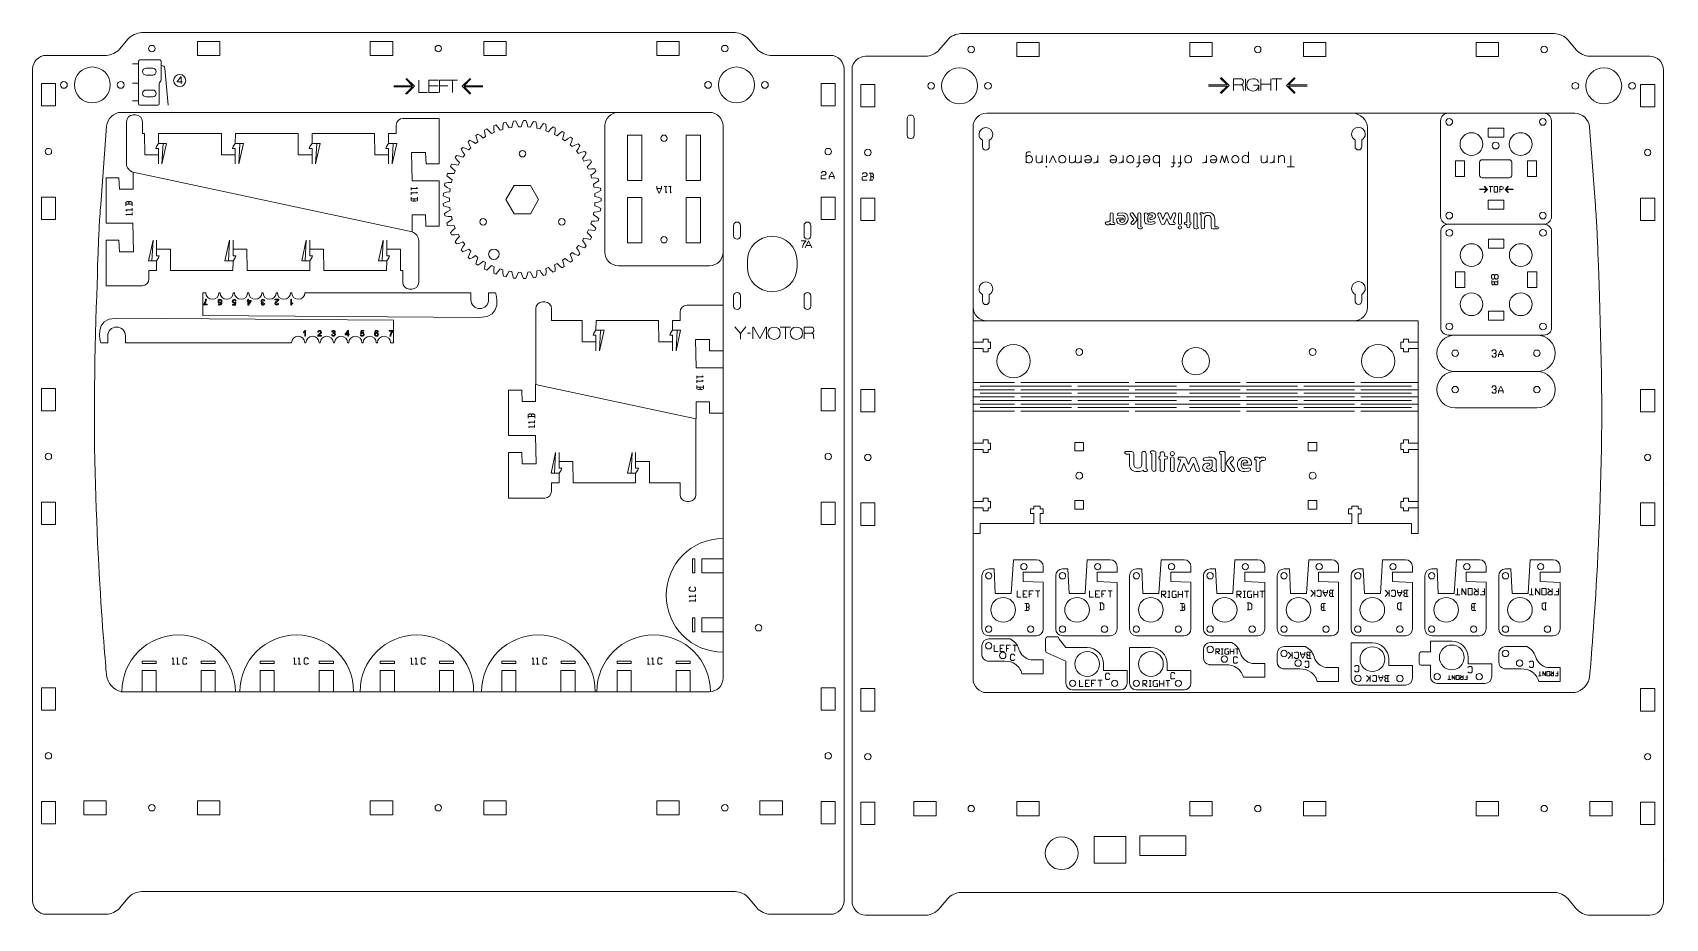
# Model space of a CAD drawing. Header units: inches. Extents: x 1 to 720, y -394 to -4.
import ezdxf

# ---------------------------------------------------------------- set-up
doc = ezdxf.new("R2010")
doc.units = ezdxf.units.IN
doc.header["$MEASUREMENT"] = 0
doc.layers.add('Layer 1', color=7, linetype='Continuous')

# ---------------------------------------------------------------- blocks, each defined once
blk = doc.blocks.new('block 5')
at = {"layer": 'Layer 1', "lineweight": 0}
blk.add_lwpolyline([(421.2, -130.87), (421.2, -130.87)], dxfattribs=at)
blk.add_open_spline([(582.64, -130.87), (585.95, -130.87), (588.64, -128.19), (588.64, -124.87), (588.64, -124.87), (588.64, -45.75), (588.64, -45.75)], degree=3, knots=[0, 0, 0, 0, 1, 1, 1, 2, 2, 2, 2], dxfattribs=at)
blk = doc.blocks.new('block 6')
at = {"layer": 'Layer 1', "lineweight": 0}
blk.add_open_spline([(587.66, -116.59), (587.66, -114.94), (586.31, -113.59), (584.66, -113.59), (583, -113.59), (581.66, -114.94), (581.66, -116.59), (581.66, -117.7), (582.26, -118.67), (583.16, -119.19), (583.16, -119.19), (583.16, -122.09), (583.16, -122.09), (583.16, -122.92), (583.83, -123.59), (584.66, -123.59), (585.48, -123.59), (586.16, -122.92), (586.16, -122.09), (586.16, -122.09), (586.16, -119.19), (586.16, -119.19), (587.05, -118.67), (587.66, -117.7), (587.66, -116.59)], degree=3, knots=[0, 0, 0, 0, 1, 1, 1, 2, 2, 2, 3, 3, 3, 4, 4, 4, 5, 5, 5, 6, 6, 6, 7, 7, 7, 8, 8, 8, 8], dxfattribs=at)
blk = doc.blocks.new('block 7')
at = {"layer": 'Layer 1', "lineweight": 0}
blk.add_open_spline([(587.66, -48.64), (587.66, -46.99), (586.31, -45.64), (584.66, -45.64), (583, -45.64), (581.66, -46.99), (581.66, -48.64), (581.66, -49.75), (582.26, -50.72), (583.16, -51.24), (583.16, -51.24), (583.16, -54.14), (583.16, -54.14), (583.16, -54.97), (583.83, -55.64), (584.66, -55.64), (585.48, -55.64), (586.16, -54.97), (586.16, -54.14), (586.16, -54.14), (586.16, -51.24), (586.16, -51.24), (587.05, -50.72), (587.66, -49.75), (587.66, -48.64)], degree=3, knots=[0, 0, 0, 0, 1, 1, 1, 2, 2, 2, 3, 3, 3, 4, 4, 4, 5, 5, 5, 6, 6, 6, 7, 7, 7, 8, 8, 8, 8], dxfattribs=at)
blk = doc.blocks.new('block 8')
at = {"layer": 'Layer 1', "lineweight": 0}
blk.add_open_spline([(423.69, -116.7), (423.69, -115.05), (422.34, -113.7), (420.69, -113.7), (419.03, -113.7), (417.69, -115.05), (417.69, -116.7), (417.69, -117.81), (418.29, -118.78), (419.19, -119.3), (419.19, -119.3), (419.19, -122.2), (419.19, -122.2), (419.19, -123.03), (419.86, -123.7), (420.69, -123.7), (421.52, -123.7), (422.19, -123.03), (422.19, -122.2), (422.19, -122.2), (422.19, -119.3), (422.19, -119.3), (423.08, -118.78), (423.69, -117.81), (423.69, -116.7)], degree=3, knots=[0, 0, 0, 0, 1, 1, 1, 2, 2, 2, 3, 3, 3, 4, 4, 4, 5, 5, 5, 6, 6, 6, 7, 7, 7, 8, 8, 8, 8], dxfattribs=at)
blk = doc.blocks.new('block 9')
at = {"layer": 'Layer 1', "lineweight": 0}
blk.add_open_spline([(423.69, -48.75), (423.69, -47.1), (422.34, -45.75), (420.69, -45.75), (419.03, -45.75), (417.69, -47.1), (417.69, -48.75), (417.69, -49.86), (418.29, -50.83), (419.19, -51.35), (419.19, -51.35), (419.19, -54.25), (419.19, -54.25), (419.19, -55.08), (419.86, -55.75), (420.69, -55.75), (421.52, -55.75), (422.19, -55.08), (422.19, -54.25), (422.19, -54.25), (422.19, -51.35), (422.19, -51.35), (423.08, -50.83), (423.69, -49.86), (423.69, -48.75)], degree=3, knots=[0, 0, 0, 0, 1, 1, 1, 2, 2, 2, 3, 3, 3, 4, 4, 4, 5, 5, 5, 6, 6, 6, 7, 7, 7, 8, 8, 8, 8], dxfattribs=at)
blk = doc.blocks.new('block 4')
at = {"layer": 'Layer 1', "lineweight": 0}
for points in [[(415.04, -124.87), (415.04, -124.87)], [(421.2, -130.87), (421.2, -130.87)]]:
    blk.add_lwpolyline(points, dxfattribs=at)
blk.add_open_spline([(679.92, -39.48), (679.92, -39.48), (421.04, -39.48), (421.04, -39.48), (417.73, -39.48), (415.04, -42.17), (415.04, -45.48)], degree=3, knots=[0, 0, 0, 0, 1, 1, 1, 2, 2, 2, 2], dxfattribs=at)
for points in [[(588.64, -45.75), (588.64, -42.44), (585.37, -39.48), (582.06, -39.48)], [(415.04, -124.87), (415.04, -128.19), (417.89, -130.87), (421.2, -130.87)]]:
    blk.add_open_spline(points, degree=3, dxfattribs=at)
at = {"layer": 'Layer 1'}
for name in ['block 9', 'block 5', 'block 7', 'block 8', 'block 6']:
    blk.add_blockref(name, (0, 0), dxfattribs=at)
blk = doc.blocks.new('block 11')
at = {"layer": 'Layer 1', "lineweight": 0}
for points, knots in [([(484.32, -84.38), (484.32, -84.38), (485.78, -86.33), (485.78, -86.33), (485.78, -86.33), (484.74, -87.41), (484.74, -87.41), (484.62, -87.55), (484.53, -87.62), (484.53, -87.87), (484.53, -88.23), (484.88, -88.5), (485.19, -88.5), (485.4, -88.5), (485.58, -88.39), (485.73, -88.24), (485.73, -88.24), (486.94, -86.89), (486.94, -86.89), (486.94, -86.89), (487.17, -86.68), (487.17, -86.27), (487.17, -85.85), (486.79, -85.44), (486.79, -85.44), (486.79, -85.44), (485.47, -83.57), (485.47, -83.57), (485.36, -83.42), (485.18, -83.25), (484.84, -83.25), (484.46, -83.25), (484.18, -83.57), (484.18, -83.93), (484.18, -84.16), (484.27, -84.31), (484.32, -84.38)], [0, 0, 0, 0, 1, 1, 1, 2, 2, 2, 3, 3, 3, 4, 4, 4, 5, 5, 5, 6, 6, 6, 7, 7, 7, 8, 8, 8, 9, 9, 9, 10, 10, 10, 11, 11, 11, 12, 12, 12, 12]), ([(488.24, -90.39), (488.25, -90.39), (488.26, -90.39), (488.27, -90.39), (488.3, -90.39), (488.34, -90.4), (488.37, -90.4), (488.37, -90.4), (489.12, -90.4), (489.12, -90.4), (489.38, -90.4), (489.59, -90.19), (489.59, -89.93), (489.59, -89.67), (489.38, -89.46), (489.12, -89.46), (489.12, -89.46), (488.94, -89.46), (488.94, -89.46), (488.94, -89.46), (488.94, -83.95), (488.94, -83.95), (488.94, -83.49), (488.67, -83.25), (488.24, -83.25), (487.82, -83.25), (487.55, -83.49), (487.55, -83.95), (487.55, -83.95), (487.55, -85.01), (487.55, -85.01), (487.55, -85.01), (487.55, -86.51), (487.55, -86.51), (487.55, -86.51), (487.55, -89.69), (487.55, -89.69), (487.55, -90.15), (487.82, -90.39), (488.24, -90.39)], [0, 0, 0, 0, 1, 1, 1, 2, 2, 2, 3, 3, 3, 4, 4, 4, 5, 5, 5, 6, 6, 6, 7, 7, 7, 8, 8, 8, 9, 9, 9, 10, 10, 10, 11, 11, 11, 12, 12, 12, 13, 13, 13, 13])]:
    blk.add_open_spline(points, degree=3, knots=knots, dxfattribs=at)
blk = doc.blocks.new('block 10')
at = {"layer": 'Layer 1', "lineweight": 0}
for points, knots in [([(473.95, -88.53), (473.95, -88.53), (474.75, -88.53), (474.75, -88.53), (475.06, -88.53), (475.32, -88.31), (475.41, -88.03), (475.48, -88.34), (475.73, -88.5), (476.08, -88.5), (476.09, -88.5), (476.1, -88.5), (476.11, -88.5), (476.14, -88.51), (476.17, -88.51), (476.2, -88.51), (476.2, -88.51), (476.95, -88.51), (476.95, -88.51), (477.21, -88.51), (477.42, -88.3), (477.42, -88.04), (477.42, -87.78), (477.21, -87.57), (476.95, -87.57), (476.95, -87.57), (476.78, -87.57), (476.78, -87.57), (476.78, -87.57), (476.78, -83.95), (476.78, -83.95), (476.78, -83.49), (476.5, -83.25), (476.08, -83.25), (475.66, -83.25), (475.38, -83.49), (475.38, -83.95), (475.38, -83.95), (475.38, -85.01), (475.38, -85.01), (475.38, -85.01), (475.38, -86.51), (475.38, -86.51), (475.38, -86.51), (475.38, -86.77), (475.38, -86.77), (475.38, -86.77), (474.64, -87.33), (474.64, -87.33), (474.64, -87.33), (473.95, -87.33), (473.95, -87.33), (473.57, -87.33), (473.26, -87.45), (473.26, -87.84), (473.26, -88.22), (473.57, -88.53), (473.95, -88.53)], [0, 0, 0, 0, 1, 1, 1, 2, 2, 2, 3, 3, 3, 4, 4, 4, 5, 5, 5, 6, 6, 6, 7, 7, 7, 8, 8, 8, 9, 9, 9, 10, 10, 10, 11, 11, 11, 12, 12, 12, 13, 13, 13, 14, 14, 14, 15, 15, 15, 16, 16, 16, 17, 17, 17, 18, 18, 18, 19, 19, 19, 19]), ([(480.95, -85.61), (480.92, -85.61), (480.88, -85.6), (480.85, -85.6), (480.85, -85.6), (478.97, -85.6), (478.97, -85.6), (478.94, -85.6), (478.91, -85.61), (478.87, -85.61), (478.87, -85.61), (478.78, -85.61), (478.78, -85.61), (478.31, -85.61), (478.16, -85.74), (478.16, -86.22), (478.16, -87.36), (479.08, -88.5), (480.69, -88.5), (482.35, -88.5), (483.33, -87.41), (483.33, -85.79), (483.33, -84.57), (482.6, -83.25), (480.64, -83.25), (480.64, -83.25), (479.11, -83.46), (479.11, -83.46), (478.78, -83.52), (478.47, -83.76), (478.51, -84.14), (478.53, -84.4), (478.73, -84.63), (479.11, -84.58), (479.11, -84.58), (480.64, -84.34), (480.64, -84.34), (480.64, -84.34), (480.64, -84.34), (480.64, -84.34), (481.46, -84.34), (481.94, -84.88), (481.94, -85.61), (481.94, -85.61), (482.16, -87.53), (480.66, -87.53), (480.05, -87.53), (479.58, -87.07), (479.49, -86.45), (479.49, -86.45), (480.85, -86.45), (480.85, -86.45), (481.08, -86.45), (481.27, -86.26), (481.27, -86.03), (481.27, -85.83), (481.14, -85.66), (480.95, -85.62), (480.95, -85.62), (480.96, -85.61), (480.96, -85.61), (480.96, -85.61), (480.95, -85.61), (480.95, -85.61)], [0, 0, 0, 0, 1, 1, 1, 2, 2, 2, 3, 3, 3, 4, 4, 4, 5, 5, 5, 6, 6, 6, 7, 7, 7, 8, 8, 8, 9, 9, 9, 10, 10, 10, 11, 11, 11, 12, 12, 12, 13, 13, 13, 14, 14, 14, 15, 15, 15, 16, 16, 16, 17, 17, 17, 18, 18, 18, 19, 19, 19, 20, 20, 20, 21, 21, 21, 21]), ([(490.56, -84.72), (490.56, -84.72), (490.56, -87.07), (490.56, -87.07), (490.56, -88.07), (491.58, -88.41), (493.42, -88.41), (493.42, -88.41), (494.64, -88.21), (494.64, -88.21), (494.93, -88.15), (495.2, -87.99), (495.2, -87.65), (495.2, -87.39), (495.01, -87.09), (494.64, -87.15), (494.64, -87.15), (493.32, -87.36), (493.32, -87.36), (493.32, -87.36), (493.25, -87.36), (493.25, -87.36), (493.25, -87.36), (492.84, -87.36), (492.84, -87.36), (492.37, -87.36), (491.96, -87.3), (491.96, -86.9), (491.96, -86.9), (491.96, -85.73), (491.96, -85.73), (491.96, -85.73), (491.96, -85.18), (491.96, -85.18), (491.96, -84.67), (492.43, -84.17), (493.19, -84.17), (493.67, -84.17), (493.97, -84.43), (493.97, -84.74), (493.97, -85.16), (493.65, -85.35), (493.07, -85.43), (493.07, -85.43), (492.67, -85.51), (492.78, -85.93), (492.89, -86.35), (493.41, -86.28), (493.41, -86.28), (494.49, -86.16), (495.37, -85.83), (495.37, -84.67), (495.37, -83.79), (494.58, -83.25), (493.79, -83.25), (493.05, -83.25), (492.42, -83.46), (491.87, -84.06), (491.85, -83.63), (491.65, -83.25), (491.05, -83.25), (490.71, -83.25), (490.42, -83.47), (490.42, -83.78), (490.42, -84), (490.56, -84.14), (490.56, -84.72)], [0, 0, 0, 0, 1, 1, 1, 2, 2, 2, 3, 3, 3, 4, 4, 4, 5, 5, 5, 6, 6, 6, 7, 7, 7, 8, 8, 8, 9, 9, 9, 10, 10, 10, 11, 11, 11, 12, 12, 12, 13, 13, 13, 14, 14, 14, 15, 15, 15, 16, 16, 16, 17, 17, 17, 18, 18, 18, 19, 19, 19, 20, 20, 20, 21, 21, 21, 22, 22, 22, 22]), ([(496.36, -84.2), (496.36, -84.2), (497.64, -87.78), (497.64, -87.78), (497.77, -88.15), (498.14, -88.41), (498.55, -88.41), (498.55, -88.41), (498.55, -88.41), (498.55, -88.41), (498.95, -88.41), (499.3, -88.16), (499.44, -87.8), (499.44, -87.8), (500.29, -85.78), (500.29, -85.78), (500.29, -85.78), (501.15, -87.8), (501.15, -87.8), (501.29, -88.16), (501.64, -88.4), (502.04, -88.41), (502.04, -88.41), (502.04, -88.41), (502.04, -88.41), (502.06, -88.41), (502.07, -88.41), (502.08, -88.4), (502.12, -88.41), (502.15, -88.42), (502.19, -88.42), (502.19, -88.42), (503.58, -88.42), (503.58, -88.42), (503.84, -88.42), (504.05, -88.21), (504.05, -87.95), (504.05, -87.69), (503.84, -87.48), (503.58, -87.48), (503.58, -87.48), (503.06, -87.48), (503.06, -87.48), (503.06, -87.48), (504.23, -84.2), (504.23, -84.2), (504.36, -83.85), (504.17, -83.45), (503.81, -83.32), (503.73, -83.29), (503.65, -83.28), (503.58, -83.28), (503.29, -83.28), (503.03, -83.46), (502.93, -83.74), (502.93, -83.74), (502.01, -86.3), (502.01, -86.3), (502.01, -86.3), (500.93, -83.73), (500.93, -83.73), (500.92, -83.69), (500.9, -83.65), (500.88, -83.62), (500.87, -83.61), (500.86, -83.61), (500.86, -83.6), (500.84, -83.57), (500.82, -83.55), (500.8, -83.53), (500.79, -83.52), (500.78, -83.51), (500.77, -83.5), (500.75, -83.48), (500.73, -83.46), (500.7, -83.44), (500.69, -83.43), (500.69, -83.43), (500.68, -83.42), (500.65, -83.4), (500.61, -83.38), (500.57, -83.36), (500.57, -83.36), (500.57, -83.36), (500.56, -83.36), (500.56, -83.35), (500.55, -83.35), (500.54, -83.35), (500.51, -83.34), (500.48, -83.33), (500.45, -83.32), (500.44, -83.32), (500.43, -83.32), (500.41, -83.31), (500.37, -83.31), (500.34, -83.3), (500.3, -83.3), (500.3, -83.3), (500.3, -83.3), (500.3, -83.3), (500.3, -83.3), (500.29, -83.3), (500.29, -83.3), (500.29, -83.3), (500.29, -83.3), (500.29, -83.3), (500.29, -83.3), (500.29, -83.3), (500.29, -83.3), (500.25, -83.3), (500.21, -83.31), (500.18, -83.31), (500.16, -83.32), (500.15, -83.32), (500.14, -83.32), (500.11, -83.33), (500.08, -83.34), (500.05, -83.35), (500.04, -83.35), (500.03, -83.35), (500.03, -83.36), (500.02, -83.36), (500.02, -83.36), (500.02, -83.36), (499.98, -83.38), (499.94, -83.4), (499.91, -83.42), (499.9, -83.43), (499.9, -83.43), (499.89, -83.44), (499.86, -83.46), (499.84, -83.48), (499.81, -83.5), (499.81, -83.51), (499.8, -83.52), (499.79, -83.53), (499.77, -83.55), (499.75, -83.57), (499.73, -83.6), (499.73, -83.61), (499.72, -83.61), (499.71, -83.62), (499.69, -83.65), (499.67, -83.69), (499.66, -83.73), (499.66, -83.73), (499.65, -83.73), (499.65, -83.73), (499.65, -83.73), (499.65, -83.73), (499.65, -83.73), (499.65, -83.73), (498.58, -86.3), (498.58, -86.3), (498.58, -86.3), (497.66, -83.74), (497.66, -83.74), (497.56, -83.46), (497.3, -83.28), (497.01, -83.28), (496.93, -83.28), (496.86, -83.29), (496.78, -83.32), (496.42, -83.45), (496.23, -83.85), (496.36, -84.2)], [0, 0, 0, 0, 1, 1, 1, 2, 2, 2, 3, 3, 3, 4, 4, 4, 5, 5, 5, 6, 6, 6, 7, 7, 7, 8, 8, 8, 9, 9, 9, 10, 10, 10, 11, 11, 11, 12, 12, 12, 13, 13, 13, 14, 14, 14, 15, 15, 15, 16, 16, 16, 17, 17, 17, 18, 18, 18, 19, 19, 19, 20, 20, 20, 21, 21, 21, 22, 22, 22, 23, 23, 23, 24, 24, 24, 25, 25, 25, 26, 26, 26, 27, 27, 27, 28, 28, 28, 29, 29, 29, 30, 30, 30, 31, 31, 31, 32, 32, 32, 33, 33, 33, 34, 34, 34, 35, 35, 35, 36, 36, 36, 37, 37, 37, 38, 38, 38, 39, 39, 39, 40, 40, 40, 41, 41, 41, 42, 42, 42, 43, 43, 43, 44, 44, 44, 45, 45, 45, 46, 46, 46, 47, 47, 47, 48, 48, 48, 49, 49, 49, 50, 50, 50, 51, 51, 51, 52, 52, 52, 53, 53, 53, 54, 54, 54, 55, 55, 55, 55]), ([(506.81, -87.81), (506.81, -88.18), (506.66, -88.5), (506.11, -88.5), (505.57, -88.5), (505.41, -88.18), (505.41, -87.81), (505.41, -87.81), (505.41, -83.95), (505.41, -83.95), (505.41, -83.57), (505.57, -83.25), (506.11, -83.25), (506.66, -83.25), (506.81, -83.57), (506.81, -83.95), (506.81, -83.95), (506.81, -87.81), (506.81, -87.81)], [0, 0, 0, 0, 1, 1, 1, 2, 2, 2, 3, 3, 3, 4, 4, 4, 5, 5, 5, 6, 6, 6, 6]), ([(508.66, -88.38), (508.66, -88.38), (509.08, -88.38), (509.08, -88.38), (509.08, -88.38), (509.08, -89.23), (509.08, -89.23), (509.08, -89.69), (509.36, -89.93), (509.78, -89.93), (510.2, -89.93), (510.48, -89.69), (510.48, -89.23), (510.48, -89.23), (510.48, -88.38), (510.48, -88.38), (510.48, -88.38), (510.48, -88.38), (510.48, -88.38), (510.48, -88.38), (510.5, -88.38), (510.5, -88.38), (510.76, -88.38), (510.97, -88.17), (510.97, -87.91), (510.97, -87.65), (510.76, -87.44), (510.5, -87.44), (510.5, -87.44), (510.48, -87.44), (510.48, -87.44), (510.48, -87.44), (510.48, -84.49), (510.48, -84.49), (510.48, -84.49), (510.48, -84.49), (510.48, -84.49), (510.48, -84.49), (510.48, -83.92), (510.48, -83.92), (510.48, -83.46), (510.2, -83.22), (509.78, -83.22), (509.36, -83.22), (509.08, -83.46), (509.08, -83.92), (509.08, -83.92), (509.08, -84.49), (509.08, -84.49), (509.08, -84.49), (509.08, -84.67), (509.08, -84.67), (509.08, -84.67), (509.08, -87.46), (509.08, -87.46), (509.08, -87.46), (508.66, -87.46), (508.66, -87.46), (508.25, -87.46), (508.03, -87.59), (508.03, -87.92), (508.03, -88.26), (508.25, -88.38), (508.66, -88.38)], [0, 0, 0, 0, 1, 1, 1, 2, 2, 2, 3, 3, 3, 4, 4, 4, 5, 5, 5, 6, 6, 6, 7, 7, 7, 8, 8, 8, 9, 9, 9, 10, 10, 10, 11, 11, 11, 12, 12, 12, 13, 13, 13, 14, 14, 14, 15, 15, 15, 16, 16, 16, 17, 17, 17, 18, 18, 18, 19, 19, 19, 20, 20, 20, 21, 21, 21, 21]), ([(512.89, -90.39), (512.92, -90.39), (512.96, -90.4), (512.99, -90.4), (512.99, -90.4), (513.74, -90.4), (513.74, -90.4), (514, -90.4), (514.21, -90.19), (514.21, -89.93), (514.21, -89.67), (514, -89.46), (513.74, -89.46), (513.74, -89.46), (513.63, -89.46), (513.63, -89.46), (513.63, -89.46), (513.63, -83.95), (513.63, -83.95), (513.63, -83.49), (513.36, -83.25), (512.93, -83.25), (512.51, -83.25), (512.24, -83.49), (512.24, -83.95), (512.24, -83.95), (512.24, -89.69), (512.24, -89.69), (512.24, -90.13), (512.49, -90.37), (512.89, -90.39)], [0, 0, 0, 0, 1, 1, 1, 2, 2, 2, 3, 3, 3, 4, 4, 4, 5, 5, 5, 6, 6, 6, 7, 7, 7, 8, 8, 8, 9, 9, 9, 10, 10, 10, 10]), ([(515.4, -84.18), (515.4, -84.18), (515.41, -85.73), (515.41, -85.73), (515.41, -85.75), (515.41, -85.77), (515.41, -85.79), (515.41, -85.84), (515.4, -85.9), (515.4, -85.96), (515.4, -85.96), (515.4, -89.61), (515.4, -89.61), (515.4, -90.07), (515.71, -90.39), (516.19, -90.39), (516.67, -90.39), (516.97, -90.07), (516.97, -89.61), (516.97, -89.61), (516.97, -85.83), (516.97, -85.83), (516.97, -84.89), (517.5, -84.47), (518.4, -84.47), (519.3, -84.47), (519.83, -84.89), (519.83, -85.83), (519.83, -85.83), (519.83, -89.61), (519.83, -89.61), (519.83, -90.04), (520.09, -90.34), (520.51, -90.38), (520.55, -90.39), (520.59, -90.4), (520.63, -90.4), (520.63, -90.4), (522.61, -90.4), (522.61, -90.4), (522.87, -90.4), (523.08, -90.19), (523.08, -89.93), (523.08, -89.67), (522.87, -89.46), (522.61, -89.46), (522.61, -89.46), (521.4, -89.46), (521.4, -89.46), (521.4, -89.46), (521.4, -85.96), (521.4, -85.96), (521.4, -84.06), (520.23, -83.21), (518.4, -83.21), (517.56, -83.21), (516.86, -83.39), (516.35, -83.77), (516.35, -83.77), (516.35, -83.71), (516.35, -83.71), (516.35, -83.45), (516.14, -83.24), (515.88, -83.24), (515.88, -83.24), (515.4, -83.24), (515.4, -83.24), (515.14, -83.24), (514.93, -83.45), (514.93, -83.71), (514.93, -83.97), (515.14, -84.18), (515.4, -84.18)], [0, 0, 0, 0, 1, 1, 1, 2, 2, 2, 3, 3, 3, 4, 4, 4, 5, 5, 5, 6, 6, 6, 7, 7, 7, 8, 8, 8, 9, 9, 9, 10, 10, 10, 11, 11, 11, 12, 12, 12, 13, 13, 13, 14, 14, 14, 15, 15, 15, 16, 16, 16, 17, 17, 17, 18, 18, 18, 19, 19, 19, 20, 20, 20, 21, 21, 21, 22, 22, 22, 23, 23, 23, 24, 24, 24, 24]), ([(506.11, -90.43), (505.71, -90.43), (505.38, -90.1), (505.38, -89.7), (505.38, -89.3), (505.71, -88.97), (506.11, -88.97), (506.51, -88.97), (506.84, -89.3), (506.84, -89.7), (506.84, -90.1), (506.51, -90.43), (506.11, -90.43)], [0, 0, 0, 0, 1, 1, 1, 2, 2, 2, 3, 3, 3, 4, 4, 4, 4])]:
    blk.add_open_spline(points, degree=3, knots=knots, dxfattribs=at)
at = {"layer": 'Layer 1'}
blk.add_blockref('block 11', (0, 0), dxfattribs=at)
blk = doc.blocks.new('block 3')
at = {"layer": 'Layer 1'}
for name in ['block 4', 'block 10']:
    blk.add_blockref(name, (0, 0), dxfattribs=at)
blk = doc.blocks.new('block 12')
at = {"layer": 'Layer 1', "lineweight": 0}
for points in [[(507.8, -256.85), (508.19, -256.46), (508.19, -256.07), (507.8, -255.3), (506.25, -255.3)], [(506.25, -258.4), (507.8, -258.4), (508.19, -257.63), (508.19, -257.24), (507.8, -256.85), (507.03, -256.85)], [(507.03, -255.3), (507.03, -258.4)]]:
    blk.add_lwpolyline(points, dxfattribs=at)
blk = doc.blocks.new('block 13')
at = {"layer": 'Layer 1', "lineweight": 0}
for points in [[(570.14, -255.3), (568.59, -255.3), (568.2, -256.08), (568.2, -256.46), (568.59, -256.85), (569.36, -256.85)], [(568.59, -256.85), (568.2, -257.24), (568.2, -257.63), (568.59, -258.4), (570.14, -258.4)], [(569.36, -258.4), (569.36, -255.3)]]:
    blk.add_lwpolyline(points, dxfattribs=at)
blk = doc.blocks.new('block 14')
at = {"layer": 'Layer 1', "lineweight": 0}
for points in [[(636.33, -255.3), (634.77, -255.3), (634.39, -256.08), (634.39, -256.46), (634.77, -256.85), (635.55, -256.85)], [(634.77, -256.85), (634.39, -257.24), (634.39, -257.63), (634.77, -258.4), (636.33, -258.4)], [(635.55, -258.4), (635.55, -255.3)]]:
    blk.add_lwpolyline(points, dxfattribs=at)
blk = doc.blocks.new('block 15')
at = {"layer": 'Layer 1', "lineweight": 0}
for points in [[(439.39, -256.85), (439.78, -256.46), (439.78, -256.07), (439.39, -255.3), (437.84, -255.3)], [(437.84, -258.4), (439.39, -258.4), (439.78, -257.63), (439.78, -257.24), (439.39, -256.85), (438.62, -256.85)], [(438.62, -255.3), (438.62, -258.4)]]:
    blk.add_lwpolyline(points, dxfattribs=at)
blk = doc.blocks.new('block 16')
at = {"layer": 'Layer 1', "lineweight": 0}
blk.add_open_spline([(663.21, -162.54), (662.42, -162.54), (661.78, -161.9), (661.78, -161.12), (661.78, -160.33), (662.42, -159.69), (663.21, -159.69), (663.99, -159.69), (664.63, -160.33), (664.63, -161.12), (664.63, -161.9), (663.99, -162.54), (663.21, -162.54)], degree=3, knots=[0, 0, 0, 0, 1, 1, 1, 2, 2, 2, 3, 3, 3, 4, 4, 4, 4], dxfattribs=at)
blk = doc.blocks.new('block 17')
at = {"layer": 'Layer 1', "lineweight": 0}
blk.add_open_spline([(627.21, -162.54), (626.42, -162.54), (625.78, -161.9), (625.78, -161.12), (625.78, -160.33), (626.42, -159.69), (627.21, -159.69), (628, -159.69), (628.63, -160.33), (628.63, -161.12), (628.63, -161.9), (628, -162.54), (627.21, -162.54)], degree=3, knots=[0, 0, 0, 0, 1, 1, 1, 2, 2, 2, 3, 3, 3, 4, 4, 4, 4], dxfattribs=at)
blk = doc.blocks.new('block 18')
at = {"layer": 'Layer 1', "lineweight": 0}
blk.add_open_spline([(663.21, -146.54), (662.42, -146.54), (661.78, -145.9), (661.78, -145.11), (661.78, -144.33), (662.42, -143.69), (663.21, -143.69), (663.99, -143.69), (664.63, -144.33), (664.63, -145.11), (664.63, -145.9), (663.99, -146.54), (663.21, -146.54)], degree=3, knots=[0, 0, 0, 0, 1, 1, 1, 2, 2, 2, 3, 3, 3, 4, 4, 4, 4], dxfattribs=at)
blk = doc.blocks.new('block 19')
at = {"layer": 'Layer 1', "lineweight": 0}
blk.add_open_spline([(627.21, -146.54), (626.42, -146.54), (625.78, -145.9), (625.78, -145.11), (625.78, -144.33), (626.42, -143.69), (627.21, -143.69), (628, -143.69), (628.63, -144.33), (628.63, -145.11), (628.63, -145.9), (628, -146.54), (627.21, -146.54)], degree=3, knots=[0, 0, 0, 0, 1, 1, 1, 2, 2, 2, 3, 3, 3, 4, 4, 4, 4], dxfattribs=at)
blk = doc.blocks.new('block 20')
at = {"layer": 'Layer 1', "lineweight": 0}
for points in [[(470.73, -258.07), (471.89, -258.07), (472.67, -257.69), (472.67, -255.75), (471.89, -254.97), (470.73, -254.97)], [(471.11, -254.97), (471.11, -258.07)]]:
    blk.add_lwpolyline(points, dxfattribs=at)
blk = doc.blocks.new('block 21')
at = {"layer": 'Layer 1', "lineweight": 0}
for points in [[(535.75, -258.07), (536.92, -258.07), (537.69, -257.69), (537.69, -255.75), (536.92, -254.97), (535.75, -254.97)], [(536.14, -254.97), (536.14, -258.07)]]:
    blk.add_lwpolyline(points, dxfattribs=at)
blk = doc.blocks.new('block 22')
at = {"layer": 'Layer 1', "lineweight": 0}
for points in [[(603.75, -254.97), (602.59, -254.97), (601.81, -255.36), (601.81, -257.3), (602.59, -258.07), (603.75, -258.07)], [(603.37, -258.07), (603.37, -254.97)]]:
    blk.add_lwpolyline(points, dxfattribs=at)
blk = doc.blocks.new('block 23')
at = {"layer": 'Layer 1', "lineweight": 0}
for points in [[(667.42, -254.97), (666.26, -254.97), (665.48, -255.36), (665.48, -257.3), (666.26, -258.07), (667.42, -258.07)], [(667.04, -258.07), (667.04, -254.97)]]:
    blk.add_lwpolyline(points, dxfattribs=at)
blk = doc.blocks.new('block 24')
at = {"layer": 'Layer 1', "lineweight": 0}
for points in [[(597.78, -250.74), (596.46, -249.43)], [(596.46, -252.19), (597.78, -250.74), (598.17, -250.74)], [(598.17, -249.43), (598.17, -252.19)], [(599.1, -249.82), (599.62, -249.43), (600.54, -249.43), (600.94, -249.82), (600.94, -251.66), (600.54, -252.19), (599.62, -252.19), (599.1, -251.66)], [(603.71, -249.43), (603.71, -250.35), (602.78, -252.19), (601.86, -250.35), (601.86, -249.43)], [(603.71, -250.35), (601.86, -250.35)], [(606.47, -249.43), (605.02, -249.43), (604.63, -249.82), (604.63, -250.35), (605.02, -250.74), (605.95, -250.74)], [(605.02, -250.74), (604.63, -251.27), (604.63, -251.66), (605.02, -252.19), (606.47, -252.19)], [(605.95, -252.19), (605.95, -249.43)]]:
    blk.add_lwpolyline(points, dxfattribs=at)
blk = doc.blocks.new('block 25')
at = {"layer": 'Layer 1', "lineweight": 0}
for points in [[(565.09, -250.74), (563.77, -249.43)], [(563.77, -252.19), (565.09, -250.74), (565.48, -250.74)], [(565.48, -249.43), (565.48, -252.19)], [(566.4, -249.82), (566.93, -249.43), (567.85, -249.43), (568.25, -249.82), (568.25, -251.66), (567.85, -252.19), (566.93, -252.19), (566.4, -251.66)], [(571.01, -249.43), (571.01, -250.35), (570.09, -252.19), (569.17, -250.35), (569.17, -249.43)], [(571.01, -250.35), (569.17, -250.35)], [(573.78, -249.43), (572.33, -249.43), (571.94, -249.82), (571.94, -250.35), (572.33, -250.74), (573.25, -250.74)], [(572.33, -250.74), (571.94, -251.27), (571.94, -251.66), (572.33, -252.19), (573.78, -252.19)], [(573.25, -252.19), (573.25, -249.43)]]:
    blk.add_lwpolyline(points, dxfattribs=at)
blk = doc.blocks.new('block 26')
at = {"layer": 'Layer 1', "lineweight": 0}
for points in [[(555.11, -277.95), (553.79, -276.63)], [(553.79, -279.4), (555.11, -277.95), (555.5, -277.95)], [(555.5, -276.63), (555.5, -279.4)], [(556.43, -277.03), (556.95, -276.63), (557.88, -276.63), (558.27, -277.03), (558.27, -278.87), (557.88, -279.4), (556.95, -279.4), (556.43, -278.87)], [(561.04, -276.63), (561.04, -277.55), (560.12, -279.4), (559.19, -277.55), (559.19, -276.63)], [(561.04, -277.55), (559.19, -277.55)], [(563.8, -276.63), (562.36, -276.63), (561.96, -277.03), (561.96, -277.55), (562.36, -277.95), (563.28, -277.95)], [(562.36, -277.95), (561.96, -278.47), (561.96, -278.87), (562.36, -279.4), (563.8, -279.4)], [(563.28, -279.4), (563.28, -276.63)]]:
    blk.add_lwpolyline(points, dxfattribs=at)
blk = doc.blocks.new('block 27')
at = {"layer": 'Layer 1', "lineweight": 0}
for points in [[(589.48, -288.18), (588.16, -286.87)], [(589.87, -286.87), (589.87, -289.63)], [(590.8, -287.26), (591.32, -286.87), (592.24, -286.87), (592.64, -287.26), (592.64, -289.11), (592.24, -289.63), (591.32, -289.63), (590.8, -289.11)], [(595.41, -286.87), (595.41, -287.79), (594.48, -289.63), (593.56, -287.79), (593.56, -286.87)], [(598.17, -286.87), (596.72, -286.87), (596.33, -287.26), (596.33, -287.79), (596.72, -288.18), (597.65, -288.18)], [(597.65, -289.63), (597.65, -286.87)], [(588.16, -289.63), (589.48, -288.18), (589.87, -288.18)], [(595.41, -287.79), (593.56, -287.79)], [(596.72, -288.18), (596.33, -288.71), (596.33, -289.11), (596.72, -289.63), (598.17, -289.63)]]:
    blk.add_lwpolyline(points, dxfattribs=at)
blk = doc.blocks.new('block 28')
at = {"layer": 'Layer 1', "lineweight": 0}
for points in [[(498, -252.55), (498, -249.78), (499.45, -249.78), (499.84, -250.31), (499.84, -250.7), (499.45, -251.23), (498, -251.23)], [(498.53, -251.23), (499.84, -252.55)], [(500.76, -249.78), (501.69, -249.78)], [(501.29, -249.78), (501.29, -252.55)], [(504.06, -251.23), (504.45, -251.23), (504.45, -252.55), (503.14, -252.55), (502.61, -252.15), (502.61, -250.31), (503.14, -249.78), (504.45, -249.78)], [(505.38, -252.55), (505.38, -249.78)], [(505.38, -251.23), (507.22, -251.23)], [(507.22, -249.78), (507.22, -252.55)], [(508.14, -249.78), (509.99, -249.78)], [(509.06, -249.78), (509.06, -252.55)], [(500.76, -252.55), (501.69, -252.55)]]:
    blk.add_lwpolyline(points, dxfattribs=at)
blk = doc.blocks.new('block 29')
at = {"layer": 'Layer 1', "lineweight": 0}
for points in [[(521.94, -277.51), (521.94, -275.17), (523.17, -275.17), (523.5, -275.62), (523.5, -275.95), (523.17, -276.4), (521.94, -276.4)], [(522.39, -276.4), (523.5, -277.51)], [(524.28, -275.17), (525.06, -275.17)], [(524.28, -277.51), (525.06, -277.51)], [(524.73, -275.17), (524.73, -277.51)], [(527.07, -276.4), (527.4, -276.4), (527.4, -277.51), (526.29, -277.51), (525.84, -277.18), (525.84, -275.62), (526.29, -275.17), (527.4, -275.17)], [(528.19, -277.51), (528.19, -275.17)], [(528.19, -276.4), (529.75, -276.4)], [(529.75, -275.17), (529.75, -277.51)], [(530.53, -275.17), (532.09, -275.17)], [(531.31, -275.17), (531.31, -277.51)]]:
    blk.add_lwpolyline(points, dxfattribs=at)
blk = doc.blocks.new('block 30')
at = {"layer": 'Layer 1', "lineweight": 0}
for points in [[(489.73, -291.85), (489.73, -289.09), (491.18, -289.09), (491.57, -289.61), (491.57, -290.01), (491.18, -290.54), (489.73, -290.54)], [(490.25, -290.54), (491.57, -291.85)], [(492.49, -289.09), (493.42, -289.09)], [(492.49, -291.85), (493.42, -291.85)], [(493.02, -289.09), (493.02, -291.85)], [(495.79, -290.54), (496.18, -290.54), (496.18, -291.85), (494.86, -291.85), (494.34, -291.46), (494.34, -289.61), (494.86, -289.09), (496.18, -289.09)], [(497.1, -291.85), (497.1, -289.09)], [(497.1, -290.54), (498.95, -290.54)], [(498.95, -289.09), (498.95, -291.85)], [(499.87, -289.09), (501.72, -289.09)], [(500.79, -289.09), (500.79, -291.85)]]:
    blk.add_lwpolyline(points, dxfattribs=at)
blk = doc.blocks.new('block 31')
at = {"layer": 'Layer 1', "lineweight": 0}
for points in [[(531.19, -252.55), (531.19, -249.78), (532.64, -249.78), (533.03, -250.31), (533.03, -250.7), (532.64, -251.23), (531.19, -251.23)], [(531.72, -251.23), (533.03, -252.55)], [(533.96, -249.78), (534.88, -249.78)], [(534.48, -249.78), (534.48, -252.55)], [(537.25, -251.23), (537.65, -251.23), (537.65, -252.55), (536.33, -252.55), (535.8, -252.15), (535.8, -250.31), (536.33, -249.78), (537.65, -249.78)], [(538.57, -252.55), (538.57, -249.78)], [(538.57, -251.23), (540.41, -251.23)], [(540.41, -249.78), (540.41, -252.55)], [(541.33, -249.78), (543.18, -249.78)], [(542.26, -249.78), (542.26, -252.55)], [(533.96, -252.55), (534.88, -252.55)]]:
    blk.add_lwpolyline(points, dxfattribs=at)
blk = doc.blocks.new('block 32')
at = {"layer": 'Layer 1', "lineweight": 0}
for points in [[(434.41, -249.71), (434.41, -252.48), (436.12, -252.48)], [(437.04, -252.48), (437.04, -249.71), (438.89, -249.71)], [(437.04, -251.16), (437.96, -251.16)], [(439.81, -252.48), (439.81, -249.71), (441.65, -249.71)], [(439.81, -251.16), (440.73, -251.16)], [(442.57, -249.71), (444.42, -249.71)], [(443.5, -249.71), (443.5, -252.48)], [(437.04, -252.48), (438.89, -252.48)]]:
    blk.add_lwpolyline(points, dxfattribs=at)
blk = doc.blocks.new('block 33')
at = {"layer": 'Layer 1', "lineweight": 0}
for points in [[(466.29, -249.71), (466.29, -252.48), (468.01, -252.48)], [(468.93, -252.48), (468.93, -249.71), (470.77, -249.71)], [(468.93, -251.16), (469.85, -251.16)], [(471.7, -252.48), (471.7, -249.71), (473.54, -249.71)], [(471.7, -251.16), (472.62, -251.16)], [(474.46, -249.71), (476.31, -249.71)], [(475.38, -249.71), (475.38, -252.48)], [(468.93, -252.48), (470.77, -252.48)]]:
    blk.add_lwpolyline(points, dxfattribs=at)
blk = doc.blocks.new('block 34')
at = {"layer": 'Layer 1', "lineweight": 0}
for points in [[(424.33, -273.58), (424.33, -276.34), (426.05, -276.34)], [(426.97, -276.34), (426.97, -273.58), (428.81, -273.58)], [(426.97, -275.03), (427.89, -275.03)], [(426.97, -276.34), (428.81, -276.34)], [(429.73, -276.34), (429.73, -273.58), (431.58, -273.58)], [(429.73, -275.03), (430.66, -275.03)], [(432.5, -273.58), (434.35, -273.58)], [(433.42, -273.58), (433.42, -276.34)]]:
    blk.add_lwpolyline(points, dxfattribs=at)
blk = doc.blocks.new('block 35')
at = {"layer": 'Layer 1', "lineweight": 0}
for points in [[(461.84, -289.02), (461.84, -291.79), (463.55, -291.79)], [(464.48, -291.79), (464.48, -289.02), (466.32, -289.02)], [(464.48, -290.47), (465.4, -290.47)], [(464.48, -291.79), (466.32, -291.79)], [(467.24, -291.79), (467.24, -289.02), (469.09, -289.02)], [(467.24, -290.47), (468.17, -290.47)], [(470.01, -289.02), (471.85, -289.02)], [(470.93, -289.02), (470.93, -291.79)]]:
    blk.add_lwpolyline(points, dxfattribs=at)
blk = doc.blocks.new('block 36')
at = {"layer": 'Layer 1', "lineweight": 0}
for points in [[(629.21, -251.47), (627.37, -251.47)], [(628.29, -251.47), (628.29, -248.7)], [(631.98, -248.7), (631.98, -251.47), (630.13, -248.7), (630.13, -251.47)], [(634.74, -248.7), (634.74, -251.47), (632.9, -251.47), (632.9, -248.7), (634.74, -248.7)], [(637.38, -248.7), (637.38, -251.47), (636.06, -251.47), (635.53, -250.94), (635.53, -250.54), (636.06, -250.02), (637.38, -250.02)], [(636.98, -250.02), (635.53, -248.7)], [(640.15, -248.7), (640.15, -251.47), (638.3, -251.47)], [(640.15, -250.02), (639.22, -250.02)]]:
    blk.add_lwpolyline(points, dxfattribs=at)
blk = doc.blocks.new('block 37')
at = {"layer": 'Layer 1', "lineweight": 0}
for points in [[(624.64, -288.71), (624.64, -286.87)], [(627.1, -286.87), (627.1, -288.71), (625.87, -286.87), (625.87, -288.71)], [(628.95, -286.87), (628.95, -288.71), (627.72, -288.71), (627.72, -286.87), (628.95, -286.87)], [(630.7, -286.87), (630.7, -288.71), (629.83, -288.71), (629.47, -288.36), (629.47, -288.1), (629.83, -287.74), (630.7, -287.74)], [(630.44, -287.74), (629.47, -286.87)], [(632.55, -286.87), (632.55, -288.71), (631.32, -288.71)], [(625.26, -288.71), (624.03, -288.71)], [(632.55, -287.74), (631.93, -287.74)]]:
    blk.add_lwpolyline(points, dxfattribs=at)
blk = doc.blocks.new('block 38')
at = {"layer": 'Layer 1', "lineweight": 0}
for points in [[(665.13, -287.06), (663.9, -287.06)], [(664.52, -287.06), (664.52, -285.22)], [(666.97, -285.22), (666.97, -287.06), (665.75, -285.22), (665.75, -287.06)], [(668.82, -285.22), (668.82, -287.06), (667.59, -287.06), (667.59, -285.22), (668.82, -285.22)], [(670.57, -285.22), (670.57, -287.06), (669.7, -287.06), (669.34, -286.71), (669.34, -286.45), (669.7, -286.09), (670.57, -286.09)], [(670.31, -286.09), (669.34, -285.22)], [(672.42, -285.22), (672.42, -287.06), (671.19, -287.06)], [(672.42, -286.09), (671.8, -286.09)]]:
    blk.add_lwpolyline(points, dxfattribs=at)
blk = doc.blocks.new('block 39')
at = {"layer": 'Layer 1', "lineweight": 0}
for points in [[(661.7, -251.47), (659.86, -251.47)], [(660.78, -251.47), (660.78, -248.7)], [(664.47, -248.7), (664.47, -251.47), (662.62, -248.7), (662.62, -251.47)], [(667.24, -248.7), (667.24, -251.47), (665.39, -251.47), (665.39, -248.7), (667.24, -248.7)], [(669.87, -248.7), (669.87, -251.47), (668.55, -251.47), (668.03, -250.94), (668.03, -250.54), (668.55, -250.02), (669.87, -250.02)], [(669.48, -250.02), (668.03, -248.7)], [(672.64, -248.7), (672.64, -251.47), (670.79, -251.47)], [(672.64, -250.02), (671.71, -250.02)]]:
    blk.add_lwpolyline(points, dxfattribs=at)
blk = doc.blocks.new('block 41')
at = {"layer": 'Layer 1', "lineweight": 0}
for points in [[(643.3, -144.25), (643.94, -143.61), (644.9, -143.61), (645.21, -144.25), (645.21, -144.57), (644.9, -145.21), (644.26, -145.21)], [(644.9, -145.21), (645.21, -145.53), (645.21, -146.17), (644.9, -146.8), (643.94, -146.8), (643.3, -146.17)]]:
    blk.add_lwpolyline(points, dxfattribs=at)
blk = doc.blocks.new('block 42')
at = {"layer": 'Layer 1', "lineweight": 0}
for points in [[(646.36, -146.72), (646.36, -145.71), (647.37, -143.7), (648.37, -145.71), (648.37, -146.72)], [(646.36, -145.71), (648.37, -145.71)]]:
    blk.add_lwpolyline(points, dxfattribs=at)
blk = doc.blocks.new('block 40')
at = {"layer": 'Layer 1'}
for name in ['block 41', 'block 42']:
    blk.add_blockref(name, (0, 0), dxfattribs=at)
blk = doc.blocks.new('block 44')
at = {"layer": 'Layer 1', "lineweight": 0}
for points in [[(643.3, -160.16), (643.94, -159.52), (644.9, -159.52), (645.21, -160.16), (645.21, -160.48), (644.9, -161.12), (644.26, -161.12)], [(644.9, -161.12), (645.21, -161.43), (645.21, -162.07), (644.9, -162.71), (643.94, -162.71), (643.3, -162.07)]]:
    blk.add_lwpolyline(points, dxfattribs=at)
blk = doc.blocks.new('block 45')
at = {"layer": 'Layer 1', "lineweight": 0}
for points in [[(646.36, -162.62), (646.36, -161.62), (647.37, -159.61), (648.37, -161.62), (648.37, -162.62)], [(646.36, -161.62), (648.37, -161.62)]]:
    blk.add_lwpolyline(points, dxfattribs=at)
blk = doc.blocks.new('block 43')
at = {"layer": 'Layer 1'}
for name in ['block 44', 'block 45']:
    blk.add_blockref(name, (0, 0), dxfattribs=at)
blk = doc.blocks.new('block 47')
at = {"layer": 'Layer 1', "lineweight": 0}
for points in [[(642.23, -71.77), (643.77, -71.77)], [(642.84, -71.77), (642.84, -74.24)], [(644.36, -74.24), (644.36, -71.77), (645.91, -71.77), (645.91, -74.24), (644.36, -74.24)], [(646.83, -74.24), (646.83, -71.77), (647.76, -71.77), (648.37, -72.08), (648.37, -72.69), (647.76, -73), (646.83, -73)]]:
    blk.add_lwpolyline(points, dxfattribs=at)
blk = doc.blocks.new('block 46')
at = {"layer": 'Layer 1', "lineweight": 0}
for points in [[(639.95, -71.72), (641.13, -72.9), (637.89, -72.9)], [(640.09, -71.63), (641.47, -73), (640.09, -74.38)], [(650.56, -74.38), (649.19, -73), (650.56, -71.63)], [(652.76, -72.9), (649.53, -72.9), (650.72, -71.72)], [(637.89, -73.1), (641.13, -73.1), (639.94, -74.29)], [(650.71, -74.29), (649.53, -73.1), (652.76, -73.1)]]:
    blk.add_lwpolyline(points, dxfattribs=at)
at = {"layer": 'Layer 1'}
blk.add_blockref('block 47', (0, 0), dxfattribs=at)
blk = doc.blocks.new('block 48')
at = {"layer": 'Layer 1', "lineweight": 0}
for points in [[(648.61, -46.04), (648.61, -50.04), (641.81, -50.04), (641.81, -46.04), (648.61, -46.04)], [(627.36, -60.49), (631.36, -60.49), (631.36, -67.29), (627.36, -67.29), (627.36, -60.49)], [(663.06, -67.29), (659.06, -67.29), (659.06, -60.49), (663.06, -60.49), (663.06, -67.29)], [(641.8, -81.75), (641.81, -77.75), (648.61, -77.75), (648.61, -81.75), (641.8, -81.75)]]:
    blk.add_lwpolyline(points, dxfattribs=at)
blk = doc.blocks.new('block 50')
at = {"layer": 'Layer 1', "lineweight": 0}
for points in [[(644.6, -111.89), (644.19, -112.44), (643.64, -112.44), (643.22, -111.89), (643.22, -110.92), (643.64, -110.51), (644.19, -110.51), (644.6, -110.92), (644.6, -111.89), (645.15, -112.44), (645.57, -112.44), (646.12, -111.89), (646.12, -110.92), (645.57, -110.51), (645.15, -110.51), (644.6, -110.92)], [(643.29, -113.09), (643.29, -114.54), (643.68, -114.94), (644.21, -114.94), (644.6, -114.54), (644.6, -113.62)], [(646.05, -113.62), (643.29, -113.62)], [(644.6, -114.54), (645.13, -114.94), (645.53, -114.94), (646.05, -114.54), (646.05, -113.09)]]:
    blk.add_lwpolyline(points, dxfattribs=at)
blk = doc.blocks.new('block 49')
at = {"layer": 'Layer 1', "lineweight": 0}
for points in [[(620.86, -91.64), (620.87, -133.82)], [(648.67, -94.87), (648.67, -98.87), (641.87, -98.87), (641.87, -94.87), (648.67, -94.87)], [(627.42, -109.32), (631.42, -109.32), (631.42, -116.12), (627.42, -116.12), (627.42, -109.32)], [(663.12, -116.12), (659.13, -116.12), (659.13, -109.32), (663.12, -109.32), (663.12, -116.12)], [(641.86, -130.58), (641.87, -126.58), (648.67, -126.58), (648.68, -130.58), (641.86, -130.58)]]:
    blk.add_lwpolyline(points, dxfattribs=at)
blk.add_open_spline([(624.18, -88.32), (622.35, -88.32), (620.86, -89.81), (620.86, -91.64)], degree=3, dxfattribs=at)
for points, knots in [([(620.87, -133.82), (620.87, -135.64), (622.36, -137.13), (624.19, -137.13), (624.19, -137.13), (666.37, -137.12), (666.37, -137.12), (668.19, -137.12), (669.68, -135.63), (669.68, -133.81), (669.68, -133.81), (669.67, -91.63), (669.67, -91.63), (669.67, -89.81), (668.18, -88.31), (666.36, -88.31)], [0, 0, 0, 0, 1, 1, 1, 2, 2, 2, 3, 3, 3, 4, 4, 4, 5, 5, 5, 5]), ([(624.67, -90.62), (625.5, -90.62), (626.17, -91.29), (626.17, -92.12), (626.17, -92.95), (625.5, -93.62), (624.67, -93.62), (623.84, -93.62), (623.17, -92.95), (623.17, -92.12), (623.17, -91.29), (623.84, -90.62), (624.67, -90.62)], [0, 0, 0, 0, 1, 1, 1, 2, 2, 2, 3, 3, 3, 4, 4, 4, 4]), ([(667.37, -92.12), (667.37, -92.95), (666.7, -93.62), (665.88, -93.62), (665.05, -93.62), (664.37, -92.95), (664.37, -92.12), (664.37, -91.29), (665.05, -90.62), (665.88, -90.62), (666.7, -90.62), (667.37, -91.29), (667.37, -92.12)], [0, 0, 0, 0, 1, 1, 1, 2, 2, 2, 3, 3, 3, 4, 4, 4, 4]), ([(639.42, -101.89), (639.42, -104.66), (637.19, -106.89), (634.42, -106.89), (631.66, -106.89), (629.42, -104.66), (629.42, -101.89), (629.42, -99.13), (631.66, -96.89), (634.42, -96.89), (637.19, -96.89), (639.42, -99.13), (639.42, -101.89)], [0, 0, 0, 0, 1, 1, 1, 2, 2, 2, 3, 3, 3, 4, 4, 4, 4]), ([(661.08, -101.89), (661.08, -104.66), (658.84, -106.89), (656.08, -106.89), (653.32, -106.89), (651.08, -104.66), (651.08, -101.89), (651.08, -99.13), (653.32, -96.89), (656.08, -96.89), (658.84, -96.89), (661.08, -99.13), (661.08, -101.89)], [0, 0, 0, 0, 1, 1, 1, 2, 2, 2, 3, 3, 3, 4, 4, 4, 4]), ([(639.42, -123.55), (639.42, -126.31), (637.19, -128.55), (634.42, -128.55), (631.66, -128.55), (629.42, -126.31), (629.42, -123.55), (629.42, -120.79), (631.66, -118.55), (634.42, -118.55), (637.19, -118.55), (639.42, -120.79), (639.42, -123.55)], [0, 0, 0, 0, 1, 1, 1, 2, 2, 2, 3, 3, 3, 4, 4, 4, 4]), ([(661.08, -123.55), (661.08, -126.31), (658.84, -128.55), (656.08, -128.55), (653.32, -128.55), (651.08, -126.31), (651.08, -123.55), (651.08, -120.79), (653.32, -118.55), (656.08, -118.55), (658.84, -118.55), (661.08, -120.79), (661.08, -123.55)], [0, 0, 0, 0, 1, 1, 1, 2, 2, 2, 3, 3, 3, 4, 4, 4, 4]), ([(623.17, -133.33), (623.17, -132.5), (623.84, -131.83), (624.67, -131.83), (625.5, -131.83), (626.17, -132.5), (626.17, -133.33), (626.17, -134.16), (625.5, -134.83), (624.67, -134.83), (623.84, -134.83), (623.17, -134.16), (623.17, -133.33)], [0, 0, 0, 0, 1, 1, 1, 2, 2, 2, 3, 3, 3, 4, 4, 4, 4]), ([(665.88, -134.83), (665.05, -134.83), (664.37, -134.16), (664.37, -133.33), (664.37, -132.5), (665.05, -131.83), (665.88, -131.83), (666.7, -131.83), (667.37, -132.5), (667.37, -133.33), (667.37, -134.16), (666.7, -134.83), (665.88, -134.83)], [0, 0, 0, 0, 1, 1, 1, 2, 2, 2, 3, 3, 3, 4, 4, 4, 4])]:
    blk.add_open_spline(points, degree=3, knots=knots, dxfattribs=at)
at = {"layer": 'Layer 1'}
blk.add_blockref('block 50', (0, 0), dxfattribs=at)
blk = doc.blocks.new('block 51')
at = {"layer": 'Layer 1', "lineweight": 0}
blk.add_open_spline([(421.61, -28.91), (420.78, -28.91), (420.11, -28.24), (420.11, -27.41), (420.11, -26.58), (420.78, -25.91), (421.61, -25.91), (422.44, -25.91), (423.11, -26.58), (423.11, -27.41), (423.11, -28.24), (422.44, -28.91), (421.61, -28.91)], degree=3, knots=[0, 0, 0, 0, 1, 1, 1, 2, 2, 2, 3, 3, 3, 4, 4, 4, 4], dxfattribs=at)
blk = doc.blocks.new('block 52')
at = {"layer": 'Layer 1', "lineweight": 0}
blk.add_open_spline([(396.61, -28.91), (395.78, -28.91), (395.11, -28.24), (395.11, -27.41), (395.11, -26.58), (395.78, -25.91), (396.61, -25.91), (397.44, -25.91), (398.11, -26.58), (398.11, -27.41), (398.11, -28.24), (397.44, -28.91), (396.61, -28.91)], degree=3, knots=[0, 0, 0, 0, 1, 1, 1, 2, 2, 2, 3, 3, 3, 4, 4, 4, 4], dxfattribs=at)
blk = doc.blocks.new('block 53')
at = {"layer": 'Layer 1', "lineweight": 0}
blk.add_open_spline([(409.11, -35.31), (404.75, -35.31), (401.21, -31.77), (401.21, -27.41), (401.21, -23.05), (404.75, -19.51), (409.11, -19.51), (413.47, -19.51), (417.01, -23.05), (417.01, -27.41), (417.01, -31.77), (413.47, -35.31), (409.11, -35.31)], degree=3, knots=[0, 0, 0, 0, 1, 1, 1, 2, 2, 2, 3, 3, 3, 4, 4, 4, 4], dxfattribs=at)
blk = doc.blocks.new('block 54')
at = {"layer": 'Layer 1', "lineweight": 0}
blk.add_open_spline([(705.11, -28.91), (704.28, -28.91), (703.61, -28.24), (703.61, -27.41), (703.61, -26.58), (704.28, -25.91), (705.11, -25.91), (705.94, -25.91), (706.61, -26.58), (706.61, -27.41), (706.61, -28.24), (705.94, -28.91), (705.11, -28.91)], degree=3, knots=[0, 0, 0, 0, 1, 1, 1, 2, 2, 2, 3, 3, 3, 4, 4, 4, 4], dxfattribs=at)
blk = doc.blocks.new('block 55')
at = {"layer": 'Layer 1', "lineweight": 0}
blk.add_open_spline([(680.11, -28.91), (679.28, -28.91), (678.61, -28.24), (678.61, -27.41), (678.61, -26.58), (679.28, -25.91), (680.11, -25.91), (680.94, -25.91), (681.61, -26.58), (681.61, -27.41), (681.61, -28.24), (680.94, -28.91), (680.11, -28.91)], degree=3, knots=[0, 0, 0, 0, 1, 1, 1, 2, 2, 2, 3, 3, 3, 4, 4, 4, 4], dxfattribs=at)
blk = doc.blocks.new('block 56')
at = {"layer": 'Layer 1', "lineweight": 0}
blk.add_open_spline([(692.61, -35.31), (688.25, -35.31), (684.71, -31.77), (684.71, -27.41), (684.71, -23.05), (688.25, -19.51), (692.61, -19.51), (696.98, -19.51), (700.51, -23.05), (700.51, -27.41), (700.51, -31.77), (696.98, -35.31), (692.61, -35.31)], degree=3, knots=[0, 0, 0, 0, 1, 1, 1, 2, 2, 2, 3, 3, 3, 4, 4, 4, 4], dxfattribs=at)
blk = doc.blocks.new('block 59')
at = {"layer": 'Layer 1', "lineweight": 0}
blk.add_lwpolyline([(646.34, -8.33), (636.49, -8.33), (636.49, -14.53), (646.34, -14.53), (646.34, -8.33)], dxfattribs=at)
blk = doc.blocks.new('block 58')
at = {"layer": 'Layer 1'}
blk.add_blockref('block 59', (0, 0), dxfattribs=at)
blk = doc.blocks.new('block 61')
at = {"layer": 'Layer 1', "lineweight": 0}
blk.add_open_spline([(666.42, -10), (665.63, -10), (664.99, -10.64), (664.99, -11.43), (664.99, -12.21), (665.63, -12.85), (666.42, -12.85), (667.2, -12.85), (667.84, -12.21), (667.84, -11.43), (667.84, -10.64), (667.2, -10), (666.42, -10)], degree=3, knots=[0, 0, 0, 0, 1, 1, 1, 2, 2, 2, 3, 3, 3, 4, 4, 4, 4], dxfattribs=at)
blk = doc.blocks.new('block 60')
at = {"layer": 'Layer 1'}
blk.add_blockref('block 61', (0, 0), dxfattribs=at)
blk = doc.blocks.new('block 57')
at = {"layer": 'Layer 1'}
for name in ['block 58', 'block 60']:
    blk.add_blockref(name, (0, 0), dxfattribs=at)
blk = doc.blocks.new('block 64')
at = {"layer": 'Layer 1', "lineweight": 0}
blk.add_lwpolyline([(434.32, -14.53), (444.17, -14.53), (444.17, -8.33), (434.32, -8.33), (434.32, -14.53)], dxfattribs=at)
blk = doc.blocks.new('block 63')
at = {"layer": 'Layer 1'}
blk.add_blockref('block 64', (0, 0), dxfattribs=at)
blk = doc.blocks.new('block 66')
at = {"layer": 'Layer 1', "lineweight": 0}
blk.add_open_spline([(414.25, -12.85), (415.03, -12.85), (415.67, -12.21), (415.67, -11.42), (415.67, -10.64), (415.03, -10), (414.25, -10), (413.46, -10), (412.82, -10.64), (412.82, -11.42), (412.82, -12.21), (413.46, -12.85), (414.25, -12.85)], degree=3, knots=[0, 0, 0, 0, 1, 1, 1, 2, 2, 2, 3, 3, 3, 4, 4, 4, 4], dxfattribs=at)
blk = doc.blocks.new('block 65')
at = {"layer": 'Layer 1'}
blk.add_blockref('block 66', (0, 0), dxfattribs=at)
blk = doc.blocks.new('block 62')
at = {"layer": 'Layer 1'}
for name in ['block 65', 'block 63']:
    blk.add_blockref(name, (0, 0), dxfattribs=at)
blk = doc.blocks.new('block 70')
at = {"layer": 'Layer 1', "lineweight": 0}
blk.add_lwpolyline([(560.42, -14.52), (570.27, -14.52), (570.27, -8.32), (560.42, -8.32), (560.42, -14.52)], dxfattribs=at)
blk = doc.blocks.new('block 69')
at = {"layer": 'Layer 1'}
blk.add_blockref('block 70', (0, 0), dxfattribs=at)
blk = doc.blocks.new('block 72')
at = {"layer": 'Layer 1', "lineweight": 0}
blk.add_lwpolyline([(510.42, -14.52), (520.27, -14.52), (520.27, -8.32), (510.42, -8.32), (510.42, -14.52)], dxfattribs=at)
blk = doc.blocks.new('block 71')
at = {"layer": 'Layer 1'}
blk.add_blockref('block 72', (0, 0), dxfattribs=at)
blk = doc.blocks.new('block 68')
at = {"layer": 'Layer 1'}
for name in ['block 71', 'block 69']:
    blk.add_blockref(name, (0, 0), dxfattribs=at)
blk = doc.blocks.new('block 74')
at = {"layer": 'Layer 1', "lineweight": 0}
blk.add_open_spline([(540.34, -12.85), (541.13, -12.85), (541.77, -12.21), (541.77, -11.42), (541.77, -10.64), (541.13, -10), (540.34, -10), (539.56, -10), (538.92, -10.64), (538.92, -11.42), (538.92, -12.21), (539.56, -12.85), (540.34, -12.85)], degree=3, knots=[0, 0, 0, 0, 1, 1, 1, 2, 2, 2, 3, 3, 3, 4, 4, 4, 4], dxfattribs=at)
blk = doc.blocks.new('block 73')
at = {"layer": 'Layer 1'}
blk.add_blockref('block 74', (0, 0), dxfattribs=at)
blk = doc.blocks.new('block 67')
at = {"layer": 'Layer 1'}
for name in ['block 68', 'block 73']:
    blk.add_blockref(name, (0, 0), dxfattribs=at)
blk = doc.blocks.new('block 78')
at = {"layer": 'Layer 1', "lineweight": 0}
blk.add_lwpolyline([(686.52, -348.63), (696.36, -348.63), (696.36, -342.43), (686.52, -342.43), (686.52, -348.63)], dxfattribs=at)
blk = doc.blocks.new('block 77')
at = {"layer": 'Layer 1'}
blk.add_blockref('block 78', (0, 0), dxfattribs=at)
blk = doc.blocks.new('block 80')
at = {"layer": 'Layer 1', "lineweight": 0}
blk.add_lwpolyline([(636.52, -348.63), (646.36, -348.63), (646.36, -342.43), (636.52, -342.43), (636.52, -348.63)], dxfattribs=at)
blk = doc.blocks.new('block 79')
at = {"layer": 'Layer 1'}
blk.add_blockref('block 80', (0, 0), dxfattribs=at)
blk = doc.blocks.new('block 76')
at = {"layer": 'Layer 1'}
for name in ['block 79', 'block 77']:
    blk.add_blockref(name, (0, 0), dxfattribs=at)
blk = doc.blocks.new('block 82')
at = {"layer": 'Layer 1', "lineweight": 0}
blk.add_open_spline([(666.44, -346.95), (667.23, -346.95), (667.86, -346.32), (667.86, -345.53), (667.86, -344.74), (667.23, -344.1), (666.44, -344.1), (665.65, -344.1), (665.02, -344.74), (665.02, -345.53), (665.02, -346.32), (665.65, -346.95), (666.44, -346.95)], degree=3, knots=[0, 0, 0, 0, 1, 1, 1, 2, 2, 2, 3, 3, 3, 4, 4, 4, 4], dxfattribs=at)
blk = doc.blocks.new('block 81')
at = {"layer": 'Layer 1'}
blk.add_blockref('block 82', (0, 0), dxfattribs=at)
blk = doc.blocks.new('block 75')
at = {"layer": 'Layer 1'}
for name in ['block 76', 'block 81']:
    blk.add_blockref(name, (0, 0), dxfattribs=at)
blk = doc.blocks.new('block 86')
at = {"layer": 'Layer 1', "lineweight": 0}
blk.add_lwpolyline([(560.42, -348.63), (570.27, -348.63), (570.27, -342.43), (560.42, -342.43), (560.42, -348.63)], dxfattribs=at)
blk = doc.blocks.new('block 85')
at = {"layer": 'Layer 1'}
blk.add_blockref('block 86', (0, 0), dxfattribs=at)
blk = doc.blocks.new('block 88')
at = {"layer": 'Layer 1', "lineweight": 0}
blk.add_lwpolyline([(510.42, -348.63), (520.27, -348.63), (520.27, -342.43), (510.42, -342.43), (510.42, -348.63)], dxfattribs=at)
blk = doc.blocks.new('block 87')
at = {"layer": 'Layer 1'}
blk.add_blockref('block 88', (0, 0), dxfattribs=at)
blk = doc.blocks.new('block 84')
at = {"layer": 'Layer 1'}
for name in ['block 87', 'block 85']:
    blk.add_blockref(name, (0, 0), dxfattribs=at)
blk = doc.blocks.new('block 90')
at = {"layer": 'Layer 1', "lineweight": 0}
blk.add_open_spline([(540.35, -346.95), (541.13, -346.95), (541.77, -346.31), (541.77, -345.53), (541.77, -344.74), (541.13, -344.1), (540.35, -344.1), (539.56, -344.1), (538.92, -344.74), (538.92, -345.53), (538.92, -346.31), (539.56, -346.95), (540.35, -346.95)], degree=3, knots=[0, 0, 0, 0, 1, 1, 1, 2, 2, 2, 3, 3, 3, 4, 4, 4, 4], dxfattribs=at)
blk = doc.blocks.new('block 89')
at = {"layer": 'Layer 1'}
blk.add_blockref('block 90', (0, 0), dxfattribs=at)
blk = doc.blocks.new('block 83')
at = {"layer": 'Layer 1'}
for name in ['block 84', 'block 89']:
    blk.add_blockref(name, (0, 0), dxfattribs=at)
blk = doc.blocks.new('block 94')
at = {"layer": 'Layer 1', "lineweight": 0}
blk.add_lwpolyline([(715.04, -170.86), (715.04, -161.01), (708.84, -161.01), (708.84, -170.86), (715.04, -170.86)], dxfattribs=at)
blk = doc.blocks.new('block 93')
at = {"layer": 'Layer 1'}
blk.add_blockref('block 94', (0, 0), dxfattribs=at)
blk = doc.blocks.new('block 96')
at = {"layer": 'Layer 1', "lineweight": 0}
blk.add_lwpolyline([(715.04, -220.86), (715.04, -211.01), (708.84, -211.01), (708.84, -220.86), (715.04, -220.86)], dxfattribs=at)
blk = doc.blocks.new('block 95')
at = {"layer": 'Layer 1'}
blk.add_blockref('block 96', (0, 0), dxfattribs=at)
blk = doc.blocks.new('block 92')
at = {"layer": 'Layer 1'}
for name in ['block 93', 'block 95']:
    blk.add_blockref(name, (0, 0), dxfattribs=at)
blk = doc.blocks.new('block 98')
at = {"layer": 'Layer 1', "lineweight": 0}
blk.add_open_spline([(713.37, -190.93), (713.37, -190.14), (712.73, -189.51), (711.94, -189.51), (711.16, -189.51), (710.52, -190.14), (710.52, -190.93), (710.52, -191.72), (711.16, -192.36), (711.94, -192.36), (712.73, -192.36), (713.37, -191.72), (713.37, -190.93)], degree=3, knots=[0, 0, 0, 0, 1, 1, 1, 2, 2, 2, 3, 3, 3, 4, 4, 4, 4], dxfattribs=at)
blk = doc.blocks.new('block 97')
at = {"layer": 'Layer 1'}
blk.add_blockref('block 98', (0, 0), dxfattribs=at)
blk = doc.blocks.new('block 91')
at = {"layer": 'Layer 1'}
for name in ['block 92', 'block 97']:
    blk.add_blockref(name, (0, 0), dxfattribs=at)
blk = doc.blocks.new('block 102')
at = {"layer": 'Layer 1', "lineweight": 0}
blk.add_lwpolyline([(715.04, -36.68), (715.04, -26.84), (708.84, -26.84), (708.84, -36.68), (715.04, -36.68)], dxfattribs=at)
blk = doc.blocks.new('block 101')
at = {"layer": 'Layer 1'}
blk.add_blockref('block 102', (0, 0), dxfattribs=at)
blk = doc.blocks.new('block 104')
at = {"layer": 'Layer 1', "lineweight": 0}
blk.add_lwpolyline([(715.04, -86.69), (715.04, -76.84), (708.84, -76.84), (708.84, -86.69), (715.04, -86.69)], dxfattribs=at)
blk = doc.blocks.new('block 103')
at = {"layer": 'Layer 1'}
blk.add_blockref('block 104', (0, 0), dxfattribs=at)
blk = doc.blocks.new('block 100')
at = {"layer": 'Layer 1'}
for name in ['block 101', 'block 103']:
    blk.add_blockref(name, (0, 0), dxfattribs=at)
blk = doc.blocks.new('block 106')
at = {"layer": 'Layer 1', "lineweight": 0}
blk.add_open_spline([(713.37, -56.76), (713.37, -55.97), (712.73, -55.34), (711.94, -55.34), (711.16, -55.34), (710.52, -55.97), (710.52, -56.76), (710.52, -57.55), (711.16, -58.19), (711.94, -58.19), (712.73, -58.19), (713.37, -57.55), (713.37, -56.76)], degree=3, knots=[0, 0, 0, 0, 1, 1, 1, 2, 2, 2, 3, 3, 3, 4, 4, 4, 4], dxfattribs=at)
blk = doc.blocks.new('block 105')
at = {"layer": 'Layer 1'}
blk.add_blockref('block 106', (0, 0), dxfattribs=at)
blk = doc.blocks.new('block 99')
at = {"layer": 'Layer 1'}
for name in ['block 100', 'block 105']:
    blk.add_blockref(name, (0, 0), dxfattribs=at)
blk = doc.blocks.new('block 110')
at = {"layer": 'Layer 1', "lineweight": 0}
blk.add_lwpolyline([(715.04, -302.58), (715.04, -292.73), (708.84, -292.73), (708.84, -302.58), (715.04, -302.58)], dxfattribs=at)
blk = doc.blocks.new('block 109')
at = {"layer": 'Layer 1'}
blk.add_blockref('block 110', (0, 0), dxfattribs=at)
blk = doc.blocks.new('block 112')
at = {"layer": 'Layer 1', "lineweight": 0}
blk.add_lwpolyline([(715.04, -352.58), (715.04, -342.73), (708.84, -342.73), (708.84, -352.58), (715.04, -352.58)], dxfattribs=at)
blk = doc.blocks.new('block 111')
at = {"layer": 'Layer 1'}
blk.add_blockref('block 112', (0, 0), dxfattribs=at)
blk = doc.blocks.new('block 108')
at = {"layer": 'Layer 1'}
for name in ['block 109', 'block 111']:
    blk.add_blockref(name, (0, 0), dxfattribs=at)
blk = doc.blocks.new('block 114')
at = {"layer": 'Layer 1', "lineweight": 0}
blk.add_open_spline([(713.37, -322.65), (713.37, -321.87), (712.73, -321.23), (711.94, -321.23), (711.16, -321.23), (710.52, -321.87), (710.52, -322.65), (710.52, -323.44), (711.16, -324.08), (711.94, -324.08), (712.73, -324.08), (713.37, -323.44), (713.37, -322.65)], degree=3, knots=[0, 0, 0, 0, 1, 1, 1, 2, 2, 2, 3, 3, 3, 4, 4, 4, 4], dxfattribs=at)
blk = doc.blocks.new('block 113')
at = {"layer": 'Layer 1'}
blk.add_blockref('block 114', (0, 0), dxfattribs=at)
blk = doc.blocks.new('block 107')
at = {"layer": 'Layer 1'}
for name in ['block 108', 'block 113']:
    blk.add_blockref(name, (0, 0), dxfattribs=at)
blk = doc.blocks.new('block 118')
at = {"layer": 'Layer 1', "lineweight": 0}
blk.add_lwpolyline([(371.82, -170.86), (371.82, -161.01), (365.62, -161.01), (365.62, -170.86), (371.82, -170.86)], dxfattribs=at)
blk = doc.blocks.new('block 117')
at = {"layer": 'Layer 1'}
blk.add_blockref('block 118', (0, 0), dxfattribs=at)
blk = doc.blocks.new('block 120')
at = {"layer": 'Layer 1', "lineweight": 0}
blk.add_lwpolyline([(371.82, -220.86), (371.82, -211.01), (365.62, -211.01), (365.62, -220.86), (371.82, -220.86)], dxfattribs=at)
blk = doc.blocks.new('block 119')
at = {"layer": 'Layer 1'}
blk.add_blockref('block 120', (0, 0), dxfattribs=at)
blk = doc.blocks.new('block 116')
at = {"layer": 'Layer 1'}
for name in ['block 117', 'block 119']:
    blk.add_blockref(name, (0, 0), dxfattribs=at)
blk = doc.blocks.new('block 122')
at = {"layer": 'Layer 1', "lineweight": 0}
blk.add_open_spline([(370.15, -190.93), (370.15, -190.14), (369.51, -189.51), (368.72, -189.51), (367.93, -189.51), (367.3, -190.14), (367.3, -190.93), (367.3, -191.72), (367.93, -192.36), (368.72, -192.36), (369.51, -192.36), (370.15, -191.72), (370.15, -190.93)], degree=3, knots=[0, 0, 0, 0, 1, 1, 1, 2, 2, 2, 3, 3, 3, 4, 4, 4, 4], dxfattribs=at)
blk = doc.blocks.new('block 121')
at = {"layer": 'Layer 1'}
blk.add_blockref('block 122', (0, 0), dxfattribs=at)
blk = doc.blocks.new('block 115')
at = {"layer": 'Layer 1'}
for name in ['block 116', 'block 121']:
    blk.add_blockref(name, (0, 0), dxfattribs=at)
blk = doc.blocks.new('block 124')
at = {"layer": 'Layer 1', "lineweight": 0}
blk.add_lwpolyline([(388.94, -348.63), (398.79, -348.63), (398.79, -342.43), (388.94, -342.43), (388.94, -348.63)], dxfattribs=at)
blk = doc.blocks.new('block 125')
at = {"layer": 'Layer 1', "lineweight": 0}
blk.add_lwpolyline([(371.82, -352.58), (371.82, -342.73), (365.62, -342.73), (365.62, -352.58), (371.82, -352.58)], dxfattribs=at)
blk = doc.blocks.new('block 127')
at = {"layer": 'Layer 1', "lineweight": 0}
blk.add_lwpolyline([(434.33, -348.63), (444.18, -348.63), (444.18, -342.43), (434.33, -342.43), (434.33, -348.63)], dxfattribs=at)
blk = doc.blocks.new('block 126')
at = {"layer": 'Layer 1'}
blk.add_blockref('block 127', (0, 0), dxfattribs=at)
blk = doc.blocks.new('block 128')
at = {"layer": 'Layer 1', "lineweight": 0}
blk.add_open_spline([(414.25, -346.95), (415.04, -346.95), (415.68, -346.32), (415.68, -345.53), (415.68, -344.74), (415.04, -344.1), (414.25, -344.1), (413.46, -344.1), (412.83, -344.74), (412.83, -345.53), (412.83, -346.32), (413.46, -346.95), (414.25, -346.95)], degree=3, knots=[0, 0, 0, 0, 1, 1, 1, 2, 2, 2, 3, 3, 3, 4, 4, 4, 4], dxfattribs=at)
blk = doc.blocks.new('block 132')
at = {"layer": 'Layer 1', "lineweight": 0}
blk.add_lwpolyline([(371.82, -302.58), (371.82, -292.73), (365.62, -292.73), (365.62, -302.58), (371.82, -302.58)], dxfattribs=at)
blk = doc.blocks.new('block 131')
at = {"layer": 'Layer 1'}
blk.add_blockref('block 132', (0, 0), dxfattribs=at)
blk = doc.blocks.new('block 130')
at = {"layer": 'Layer 1'}
blk.add_blockref('block 131', (0, 0), dxfattribs=at)
blk = doc.blocks.new('block 134')
at = {"layer": 'Layer 1', "lineweight": 0}
blk.add_open_spline([(370.15, -322.65), (370.15, -321.87), (369.51, -321.23), (368.72, -321.23), (367.93, -321.23), (367.3, -321.87), (367.3, -322.65), (367.3, -323.44), (367.93, -324.08), (368.72, -324.08), (369.51, -324.08), (370.15, -323.44), (370.15, -322.65)], degree=3, knots=[0, 0, 0, 0, 1, 1, 1, 2, 2, 2, 3, 3, 3, 4, 4, 4, 4], dxfattribs=at)
blk = doc.blocks.new('block 133')
at = {"layer": 'Layer 1'}
blk.add_blockref('block 134', (0, 0), dxfattribs=at)
blk = doc.blocks.new('block 129')
at = {"layer": 'Layer 1'}
for name in ['block 130', 'block 133']:
    blk.add_blockref(name, (0, 0), dxfattribs=at)
blk = doc.blocks.new('block 123')
at = {"layer": 'Layer 1'}
for name in ['block 129', 'block 125', 'block 124', 'block 128', 'block 126']:
    blk.add_blockref(name, (0, 0), dxfattribs=at)
blk = doc.blocks.new('block 138')
at = {"layer": 'Layer 1', "lineweight": 0}
blk.add_lwpolyline([(371.83, -36.68), (371.83, -26.84), (365.63, -26.84), (365.63, -36.68), (371.83, -36.68)], dxfattribs=at)
blk = doc.blocks.new('block 137')
at = {"layer": 'Layer 1'}
blk.add_blockref('block 138', (0, 0), dxfattribs=at)
blk = doc.blocks.new('block 140')
at = {"layer": 'Layer 1', "lineweight": 0}
blk.add_lwpolyline([(371.83, -86.69), (371.83, -76.84), (365.63, -76.84), (365.63, -86.69), (371.83, -86.69)], dxfattribs=at)
blk = doc.blocks.new('block 139')
at = {"layer": 'Layer 1'}
blk.add_blockref('block 140', (0, 0), dxfattribs=at)
blk = doc.blocks.new('block 136')
at = {"layer": 'Layer 1'}
for name in ['block 137', 'block 139']:
    blk.add_blockref(name, (0, 0), dxfattribs=at)
blk = doc.blocks.new('block 142')
at = {"layer": 'Layer 1', "lineweight": 0}
blk.add_open_spline([(370.16, -56.76), (370.16, -55.97), (369.52, -55.34), (368.73, -55.34), (367.94, -55.34), (367.31, -55.97), (367.31, -56.76), (367.31, -57.55), (367.94, -58.19), (368.73, -58.19), (369.52, -58.19), (370.16, -57.55), (370.16, -56.76)], degree=3, knots=[0, 0, 0, 0, 1, 1, 1, 2, 2, 2, 3, 3, 3, 4, 4, 4, 4], dxfattribs=at)
blk = doc.blocks.new('block 141')
at = {"layer": 'Layer 1'}
blk.add_blockref('block 142', (0, 0), dxfattribs=at)
blk = doc.blocks.new('block 135')
at = {"layer": 'Layer 1'}
for name in ['block 136', 'block 141']:
    blk.add_blockref(name, (0, 0), dxfattribs=at)
blk = doc.blocks.new('block 145')
at = {"layer": 'Layer 1', "lineweight": 0}
blk.add_lwpolyline([(538.4, -27.15), (540.86, -27.15), (540.86, -29.59)], dxfattribs=at)
blk = doc.blocks.new('block 146')
at = {"layer": 'Layer 1', "lineweight": 0}
blk.add_open_spline([(540.86, -27.15), (540.78, -27.76), (540.68, -28.02), (540.68, -28.02), (540.31, -29.22), (539.3, -29.71), (538.21, -29.71), (536.73, -29.71), (535.51, -28.71), (535.51, -26.99), (535.51, -25.27), (536.73, -24.27), (538.21, -24.27), (539.84, -24.27), (540.59, -24.99), (540.78, -26)], degree=3, knots=[0, 0, 0, 0, 1, 1, 1, 2, 2, 2, 3, 3, 3, 4, 4, 4, 5, 5, 5, 5], dxfattribs=at)
blk = doc.blocks.new('block 147')
at = {"layer": 'Layer 1', "lineweight": 0}
blk.add_lwpolyline([(546.12, -24.27), (546.12, -29.48)], dxfattribs=at)
blk = doc.blocks.new('block 148')
at = {"layer": 'Layer 1', "lineweight": 0}
blk.add_lwpolyline([(541.66, -26.69), (546.12, -26.69)], dxfattribs=at)
blk = doc.blocks.new('block 149')
at = {"layer": 'Layer 1', "lineweight": 0}
blk.add_lwpolyline([(541.66, -29.48), (541.66, -24.27)], dxfattribs=at)
blk = doc.blocks.new('block 150')
at = {"layer": 'Layer 1', "lineweight": 0}
blk.add_lwpolyline([(534.88, -24.27), (534.88, -29.48)], dxfattribs=at)
blk = doc.blocks.new('block 151')
at = {"layer": 'Layer 1', "lineweight": 0}
blk.add_lwpolyline([(532.76, -26.95), (529.7, -26.96)], dxfattribs=at)
blk = doc.blocks.new('block 152')
at = {"layer": 'Layer 1', "lineweight": 0}
blk.add_open_spline([(529.7, -29.48), (529.7, -29.48), (529.7, -24.27), (529.7, -24.27), (529.7, -24.27), (532.57, -24.27), (532.57, -24.27), (533.61, -24.27), (534.01, -24.76), (534.01, -25.69), (534.01, -26.19), (533.67, -26.88), (532.77, -26.93), (532.77, -26.93), (532.76, -26.95), (532.76, -26.95), (533.56, -26.95), (533.91, -27.33), (533.91, -28.04), (533.91, -28.23), (533.93, -29.27), (534.03, -29.48)], degree=3, knots=[0, 0, 0, 0, 1, 1, 1, 2, 2, 2, 3, 3, 3, 4, 4, 4, 5, 5, 5, 6, 6, 6, 7, 7, 7, 7], dxfattribs=at)
blk = doc.blocks.new('block 153')
at = {"layer": 'Layer 1', "lineweight": 0}
blk.add_lwpolyline([(546.48, -24.27), (550.97, -24.27)], dxfattribs=at)
blk = doc.blocks.new('block 154')
at = {"layer": 'Layer 1', "lineweight": 0}
blk.add_lwpolyline([(548.65, -29.48), (548.65, -24.31)], dxfattribs=at)
blk = doc.blocks.new('block 144')
at = {"layer": 'Layer 1'}
for name in ['block 152', 'block 151', 'block 150', 'block 146', 'block 145', 'block 149', 'block 148', 'block 147', 'block 153', 'block 154']:
    blk.add_blockref(name, (0, 0), dxfattribs=at)
blk = doc.blocks.new('block 155')
at = {"layer": 'Layer 1', "lineweight": 0}
blk.add_lwpolyline([(524.22, -23.76), (527.7, -27.24), (524.22, -30.72)], dxfattribs=at)
blk = doc.blocks.new('block 157')
at = {"layer": 'Layer 1', "lineweight": 0}
blk.add_lwpolyline([(518.67, -27.49), (526.84, -27.49), (523.84, -30.49)], dxfattribs=at)
blk = doc.blocks.new('block 158')
at = {"layer": 'Layer 1', "lineweight": 0}
blk.add_lwpolyline([(523.85, -24), (526.84, -26.99), (518.67, -26.99)], dxfattribs=at)
blk = doc.blocks.new('block 156')
at = {"layer": 'Layer 1'}
for name in ['block 158', 'block 157']:
    blk.add_blockref(name, (0, 0), dxfattribs=at)
blk = doc.blocks.new('block 160')
at = {"layer": 'Layer 1', "lineweight": 0}
blk.add_lwpolyline([(556.47, -30.72), (552.99, -27.24), (556.47, -23.76)], dxfattribs=at)
blk = doc.blocks.new('block 162')
at = {"layer": 'Layer 1', "lineweight": 0}
blk.add_lwpolyline([(562.02, -26.99), (553.85, -26.99), (556.85, -23.99)], dxfattribs=at)
blk = doc.blocks.new('block 163')
at = {"layer": 'Layer 1', "lineweight": 0}
blk.add_lwpolyline([(556.84, -30.48), (553.85, -27.49), (562.02, -27.49)], dxfattribs=at)
blk = doc.blocks.new('block 161')
at = {"layer": 'Layer 1'}
for name in ['block 162', 'block 163']:
    blk.add_blockref(name, (0, 0), dxfattribs=at)
blk = doc.blocks.new('block 159')
at = {"layer": 'Layer 1'}
for name in ['block 160', 'block 161']:
    blk.add_blockref(name, (0, 0), dxfattribs=at)
blk = doc.blocks.new('block 143')
at = {"layer": 'Layer 1'}
for name in ['block 156', 'block 155', 'block 144', 'block 159']:
    blk.add_blockref(name, (0, 0), dxfattribs=at)
blk = doc.blocks.new('block 164')
at = {"layer": 'Layer 1', "lineweight": 0}
blk.add_open_spline([(361.78, -386.03), (361.78, -389.73), (364.48, -392.43), (367.78, -392.43), (367.78, -392.43), (394.24, -392.43), (394.24, -392.43), (396.18, -392.43), (398.78, -391.21), (400.03, -389.73), (400.03, -389.73), (403.88, -385.13), (403.88, -385.13), (405.13, -383.65), (407.74, -382.43), (409.68, -382.43), (409.68, -382.43), (670.98, -382.43), (670.98, -382.43), (672.92, -382.43), (675.53, -383.65), (676.77, -385.13), (676.77, -385.13), (680.63, -389.73), (680.63, -389.73), (681.87, -391.21), (684.48, -392.43), (686.42, -392.43), (686.42, -392.43), (712.87, -392.43), (712.87, -392.43), (716.17, -392.43), (718.87, -389.73), (718.87, -386.43), (718.87, -386.43), (718.87, -20.41), (718.87, -20.41), (718.87, -17.11), (716.17, -14.41), (712.87, -14.41), (712.87, -14.41), (686.42, -14.41), (686.42, -14.41), (684.48, -14.41), (681.87, -13.19), (680.62, -11.71), (680.62, -11.71), (676.77, -7.11), (676.77, -7.11), (675.53, -5.63), (672.92, -4.41), (670.98, -4.41), (670.98, -4.41), (409.68, -4.41), (409.68, -4.41), (407.74, -4.41), (405.13, -5.63), (403.88, -7.11), (403.88, -7.11), (400.03, -11.71), (400.03, -11.71), (398.78, -13.19), (396.18, -14.41), (394.24, -14.41), (394.24, -14.41), (367.78, -14.41), (367.78, -14.41), (364.48, -14.41), (361.78, -17.11), (361.78, -20.01), (361.78, -20.01), (361.78, -386.03), (361.78, -386.03)], degree=3, knots=[0, 0, 0, 0, 1, 1, 1, 2, 2, 2, 3, 3, 3, 4, 4, 4, 5, 5, 5, 6, 6, 6, 7, 7, 7, 8, 8, 8, 9, 9, 9, 10, 10, 10, 11, 11, 11, 12, 12, 12, 13, 13, 13, 14, 14, 14, 15, 15, 15, 16, 16, 16, 17, 17, 17, 18, 18, 18, 19, 19, 19, 20, 20, 20, 21, 21, 21, 22, 22, 22, 23, 23, 23, 24, 24, 24, 24], dxfattribs=at)
blk = doc.blocks.new('block 167')
at = {"layer": 'Layer 1', "lineweight": 0}
blk.add_lwpolyline([(369.3, -68.9), (370.85, -68.9), (371.24, -68.12), (371.24, -67.73), (370.85, -67.35), (370.08, -67.35)], dxfattribs=at)
blk = doc.blocks.new('block 168')
at = {"layer": 'Layer 1', "lineweight": 0}
blk.add_lwpolyline([(370.85, -67.35), (371.24, -66.96), (371.24, -66.57), (370.85, -65.79), (369.3, -65.79)], dxfattribs=at)
blk = doc.blocks.new('block 169')
at = {"layer": 'Layer 1', "lineweight": 0}
blk.add_lwpolyline([(370.08, -65.79), (370.08, -68.9)], dxfattribs=at)
blk = doc.blocks.new('block 166')
at = {"layer": 'Layer 1'}
for name in ['block 168', 'block 167', 'block 169']:
    blk.add_blockref(name, (0, 0), dxfattribs=at)
blk = doc.blocks.new('block 170')
at = {"layer": 'Layer 1', "lineweight": 0}
blk.add_lwpolyline([(366.22, -66.35), (366.86, -65.71), (367.82, -65.71), (368.46, -66.35), (368.46, -66.66), (367.82, -67.3), (366.86, -67.3), (366.22, -67.62), (366.22, -68.9), (368.46, -68.9)], dxfattribs=at)
blk = doc.blocks.new('block 165')
at = {"layer": 'Layer 1'}
for name in ['block 170', 'block 166']:
    blk.add_blockref(name, (0, 0), dxfattribs=at)
blk = doc.blocks.new('block 171')
at = {"layer": 'Layer 1', "lineweight": 0}
for points in [[(438.36, -61.36), (438.36, -57.59), (438.6, -56.88), (438.83, -56.65), (439.3, -56.41), (440.01, -56.41), (440.48, -56.65)], [(536.25, -61.36), (536.25, -56.41)], [(438.36, -60.66), (438.83, -61.13), (439.3, -61.36), (440.01, -61.36), (440.48, -61.13), (440.95, -60.66), (441.19, -59.95), (441.19, -59.48), (440.95, -58.77), (440.48, -58.3), (440.01, -58.06), (439.3, -58.06), (438.83, -58.3), (438.36, -58.77)], [(445.44, -60.42), (444.73, -61.13), (444.26, -61.36), (443.55, -61.36), (443.08, -61.13), (442.84, -60.42), (442.84, -58.06)], [(445.44, -61.36), (445.44, -58.06)], [(447.56, -63.02), (447.32, -62.78), (447.09, -63.02), (447.32, -63.25), (447.56, -63.02)], [(447.32, -61.36), (447.32, -58.06)], [(448.74, -61.36), (450.15, -58.06)], [(451.57, -61.36), (450.15, -58.06)], [(454.64, -61.36), (455.11, -61.13), (455.58, -60.66), (455.81, -59.95), (455.81, -59.48), (455.58, -58.77), (455.11, -58.3), (454.64, -58.06), (453.93, -58.06), (453.46, -58.3), (452.98, -58.77), (452.75, -59.48), (452.75, -59.95), (452.98, -60.66), (453.46, -61.13), (453.93, -61.36), (454.64, -61.36)], [(460.06, -60.42), (459.35, -61.13), (458.88, -61.36), (458.17, -61.36), (457.7, -61.13), (457.47, -60.42), (457.47, -58.06)], [(462.66, -60.42), (461.95, -61.13), (461.48, -61.36), (460.77, -61.36), (460.3, -61.13), (460.06, -60.42), (460.06, -58.06)], [(462.66, -61.36), (462.66, -58.06)], [(467.14, -59.95), (464.31, -59.95), (464.31, -60.42), (464.54, -60.89), (464.78, -61.13), (465.25, -61.36), (465.96, -61.36), (466.43, -61.13), (466.9, -60.66), (467.14, -59.95), (467.14, -59.48), (466.9, -58.77), (466.43, -58.3), (465.96, -58.06), (465.25, -58.06), (464.78, -58.3), (464.31, -58.77)], [(469.97, -59.95), (469.73, -60.66), (469.26, -61.13), (468.79, -61.36), (468.08, -61.36)], [(469.97, -61.36), (469.97, -58.06)], [(478.22, -59.95), (475.39, -59.95), (475.39, -60.42), (475.63, -60.89), (475.87, -61.13), (476.34, -61.36), (477.04, -61.36), (477.52, -61.13), (477.99, -60.66), (478.22, -59.95), (478.22, -59.48), (477.99, -58.77), (477.52, -58.3), (477.04, -58.06), (476.34, -58.06), (475.87, -58.3), (475.39, -58.77)], [(481.05, -59.95), (480.82, -60.66), (480.35, -61.13), (479.87, -61.36), (479.17, -61.36)], [(481.05, -61.36), (481.05, -58.06)], [(484.59, -61.36), (485.06, -61.13), (485.54, -60.66), (485.77, -59.95), (485.77, -59.48), (485.54, -58.77), (485.06, -58.3), (484.59, -58.06), (483.88, -58.06), (483.41, -58.3), (482.94, -58.77), (482.71, -59.48), (482.71, -59.95), (482.94, -60.66), (483.41, -61.13), (483.88, -61.36), (484.59, -61.36)], [(486.95, -63.02), (487.42, -63.02), (487.9, -62.78), (488.13, -62.07), (488.13, -58.06)], [(488.84, -61.36), (487.19, -61.36)], [(492.85, -59.95), (490.02, -59.95), (490.02, -60.42), (490.25, -60.89), (490.49, -61.13), (490.96, -61.36), (491.67, -61.36), (492.14, -61.13), (492.61, -60.66), (492.85, -59.95), (492.85, -59.48), (492.61, -58.77), (492.14, -58.3), (491.67, -58.06), (490.96, -58.06), (490.49, -58.3), (490.02, -58.77)], [(497.09, -60.66), (496.62, -61.13), (496.15, -61.36), (495.44, -61.36), (494.97, -61.13), (494.5, -60.66), (494.26, -59.95), (494.26, -59.48), (494.5, -58.77), (494.97, -58.3), (495.44, -58.06), (496.15, -58.06), (496.62, -58.3), (497.09, -58.77)], [(497.09, -63.02), (497.09, -58.06)], [(502.28, -63.02), (502.76, -63.02), (503.23, -62.78), (503.46, -62.07), (503.46, -58.06)], [(504.17, -61.36), (502.52, -61.36)], [(505.11, -63.02), (505.59, -63.02), (506.06, -62.78), (506.29, -62.07), (506.29, -58.06)], [(507, -61.36), (505.35, -61.36)], [(510.07, -61.36), (510.54, -61.13), (511.01, -60.66), (511.25, -59.95), (511.25, -59.48), (511.01, -58.77), (510.54, -58.3), (510.07, -58.06), (509.36, -58.06), (508.89, -58.3), (508.42, -58.77), (508.18, -59.48), (508.18, -59.95), (508.42, -60.66), (508.89, -61.13), (509.36, -61.36), (510.07, -61.36)], [(517.85, -59.95), (517.62, -60.66), (517.14, -61.13), (516.67, -61.36), (515.97, -61.36)], [(517.85, -61.36), (517.85, -58.06)], [(522.33, -59.95), (519.5, -59.95), (519.5, -60.42), (519.74, -60.89), (519.98, -61.13), (520.45, -61.36), (521.16, -61.36), (521.63, -61.13), (522.1, -60.66), (522.33, -59.95), (522.33, -59.48), (522.1, -58.77), (521.63, -58.3), (521.16, -58.06), (520.45, -58.06), (519.98, -58.3), (519.5, -58.77)], [(523.75, -61.36), (524.69, -58.06)], [(525.64, -61.36), (524.69, -58.06)], [(525.64, -61.36), (526.58, -58.06)], [(527.52, -61.36), (526.58, -58.06)], [(530.83, -61.36), (531.3, -61.13), (531.77, -60.66), (532.01, -59.95), (532.01, -59.48), (531.77, -58.77), (531.3, -58.3), (530.83, -58.06), (530.12, -58.06), (529.65, -58.3), (529.17, -58.77), (528.94, -59.48), (528.94, -59.95), (529.17, -60.66), (529.65, -61.13), (530.12, -61.36), (530.83, -61.36)], [(536.25, -60.66), (535.78, -61.13), (535.31, -61.36), (534.6, -61.36), (534.13, -61.13), (533.66, -60.66), (533.42, -59.95), (533.42, -59.48), (533.66, -58.77), (534.13, -58.3), (534.6, -58.06), (535.31, -58.06), (535.78, -58.3), (536.25, -58.77)], [(544.51, -60.42), (543.8, -61.13), (543.33, -61.36), (542.62, -61.36), (542.15, -61.13), (541.91, -60.42), (541.91, -58.06)], [(544.51, -61.36), (544.51, -58.06)], [(547.57, -59.95), (547.34, -60.66), (546.87, -61.13), (546.39, -61.36), (545.69, -61.36)], [(547.57, -61.36), (547.57, -58.06)], [(552.06, -61.36), (552.06, -59.01), (551.82, -58.3), (551.35, -58.06), (550.64, -58.06), (550.17, -58.3), (549.46, -59.01)], [(549.46, -61.36), (549.46, -58.06)], [(556.54, -63.02), (553.24, -63.02)], [(554.89, -63.02), (554.89, -58.06)]]:
    blk.add_lwpolyline(points, dxfattribs=at)
blk = doc.blocks.new('block 173')
at = {"layer": 'Layer 1', "lineweight": 0}
for points in [[(532.62, -158), (507.4, -158)], [(582.93, -158), (535.42, -158)], [(610.96, -158), (585.72, -158)], [(532.62, -161.16), (507.4, -161.16)], [(532.62, -164.31), (507.4, -164.31)], [(557.78, -159.58), (510.26, -159.58)], [(557.78, -162.74), (510.26, -162.74)], [(582.93, -161.16), (535.42, -161.16)], [(582.93, -164.31), (535.42, -164.31)], [(607.97, -159.58), (560.57, -159.58)], [(607.97, -162.74), (560.57, -162.74)], [(610.96, -161.16), (585.72, -161.16)], [(610.96, -164.31), (585.72, -164.31)], [(532.62, -167.47), (507.4, -167.47)], [(532.62, -170.63), (507.4, -170.63)], [(557.78, -165.89), (510.26, -165.89)], [(557.78, -169.05), (510.26, -169.05)], [(582.93, -167.47), (535.42, -167.47)], [(582.93, -170.63), (535.42, -170.63)], [(607.97, -165.89), (560.57, -165.89)], [(607.97, -169.05), (560.57, -169.05)], [(610.96, -167.47), (585.72, -167.47)], [(610.96, -170.63), (585.72, -170.63)]]:
    blk.add_lwpolyline(points, dxfattribs=at)
blk = doc.blocks.new('block 174')
at = {"layer": 'Layer 1', "lineweight": 0}
for points in [[(433.22, -158), (415.11, -158)], [(483.61, -158), (436.02, -158)], [(507.4, -158), (486.41, -158)], [(433.22, -161.16), (415.11, -161.16)], [(433.22, -164.31), (415.11, -164.31)], [(458.42, -159.58), (418.11, -159.58)], [(458.42, -162.74), (418.11, -162.74)], [(483.61, -161.16), (436.02, -161.16)], [(483.61, -164.31), (436.02, -164.31)], [(504.61, -159.58), (461.22, -159.58)], [(504.61, -162.74), (461.22, -162.74)], [(507.4, -161.16), (486.41, -161.16)], [(507.4, -164.31), (486.41, -164.31)], [(433.22, -167.47), (415.11, -167.47)], [(433.22, -170.63), (415.11, -170.63)], [(458.42, -165.89), (418.11, -165.89)], [(458.42, -169.05), (418.11, -169.05)], [(483.61, -167.47), (436.02, -167.47)], [(483.61, -170.63), (436.02, -170.63)], [(504.61, -165.89), (461.22, -165.89)], [(504.61, -169.05), (461.22, -169.05)], [(507.4, -167.47), (486.41, -167.47)], [(507.4, -170.63), (486.41, -170.63)]]:
    blk.add_lwpolyline(points, dxfattribs=at)
blk = doc.blocks.new('block 175')
at = {"layer": 'Layer 1', "lineweight": 0}
for points, knots in [([(491.21, -196.01), (491.37, -196.01), (491.51, -196.06), (491.62, -196.18), (491.73, -196.29), (491.79, -196.43), (491.79, -196.59), (491.79, -196.75), (491.73, -196.89), (491.62, -197), (491.51, -197.11), (491.37, -197.17), (491.21, -197.17), (491.21, -197.17), (490.63, -197.17), (490.63, -197.17), (490.47, -197.17), (490.34, -197.11), (490.22, -197), (490.11, -196.89), (490.05, -196.75), (490.05, -196.59), (490.05, -196.59), (490.05, -196.51), (490.05, -196.51), (489.43, -196.98), (488.59, -197.21), (487.53, -197.21), (486.37, -197.21), (485.48, -196.93), (484.85, -196.39), (484.18, -195.81), (483.85, -194.94), (483.85, -193.8), (483.85, -193.8), (483.85, -189.47), (483.85, -189.47), (483.85, -189.47), (482.36, -189.47), (482.36, -189.47), (482.21, -189.47), (482.07, -189.42), (481.95, -189.3), (481.84, -189.19), (481.79, -189.05), (481.79, -188.89), (481.79, -188.73), (481.84, -188.59), (481.95, -188.48), (482.07, -188.36), (482.21, -188.31), (482.36, -188.31), (482.36, -188.31), (484.79, -188.31), (484.79, -188.31), (484.84, -188.31), (484.89, -188.32), (484.94, -188.33), (485.2, -188.36), (485.4, -188.46), (485.55, -188.63), (485.7, -188.8), (485.78, -189.02), (485.78, -189.29), (485.78, -189.29), (485.78, -193.96), (485.78, -193.96), (485.78, -195.08), (486.36, -195.65), (487.53, -195.65), (488.7, -195.65), (489.28, -195.08), (489.28, -193.96), (489.28, -193.96), (489.28, -189.29), (489.28, -189.29), (489.28, -189), (489.37, -188.77), (489.54, -188.59), (489.72, -188.41), (489.96, -188.32), (490.25, -188.32), (490.54, -188.32), (490.77, -188.41), (490.95, -188.59), (491.13, -188.77), (491.21, -189), (491.21, -189.29), (491.21, -189.29), (491.21, -193.8), (491.21, -193.8), (491.21, -193.78), (491.21, -193.85), (491.2, -194.01), (491.21, -194.06), (491.21, -194.08), (491.21, -194.09), (491.21, -194.09), (491.21, -196.01), (491.21, -196.01)], [0, 0, 0, 0, 1, 1, 1, 2, 2, 2, 3, 3, 3, 4, 4, 4, 5, 5, 5, 6, 6, 6, 7, 7, 7, 8, 8, 8, 9, 9, 9, 10, 10, 10, 11, 11, 11, 12, 12, 12, 13, 13, 13, 14, 14, 14, 15, 15, 15, 16, 16, 16, 17, 17, 17, 18, 18, 18, 19, 19, 19, 20, 20, 20, 21, 21, 21, 22, 22, 22, 23, 23, 23, 24, 24, 24, 25, 25, 25, 26, 26, 26, 27, 27, 27, 28, 28, 28, 29, 29, 29, 30, 30, 30, 31, 31, 31, 32, 32, 32, 33, 33, 33, 33]), ([(494.68, -188.14), (494.94, -188.15), (495.14, -188.23), (495.28, -188.37), (495.43, -188.52), (495.5, -188.74), (495.5, -189.01), (495.5, -189.01), (495.5, -196.2), (495.5, -196.2), (495.5, -196.48), (495.42, -196.7), (495.26, -196.85), (495.11, -197), (494.9, -197.08), (494.63, -197.08), (494.36, -197.08), (494.15, -197), (493.99, -196.85), (493.83, -196.7), (493.76, -196.48), (493.76, -196.2), (493.76, -196.2), (493.76, -189.3), (493.76, -189.3), (493.76, -189.3), (493.62, -189.3), (493.62, -189.3), (493.46, -189.3), (493.32, -189.25), (493.2, -189.13), (493.09, -189.02), (493.03, -188.88), (493.03, -188.71), (493.03, -188.55), (493.09, -188.41), (493.2, -188.3), (493.32, -188.18), (493.46, -188.12), (493.62, -188.12), (493.62, -188.12), (494.56, -188.12), (494.56, -188.12), (494.6, -188.12), (494.64, -188.13), (494.68, -188.14)], [0, 0, 0, 0, 1, 1, 1, 2, 2, 2, 3, 3, 3, 4, 4, 4, 5, 5, 5, 6, 6, 6, 7, 7, 7, 8, 8, 8, 9, 9, 9, 10, 10, 10, 11, 11, 11, 12, 12, 12, 13, 13, 13, 14, 14, 14, 15, 15, 15, 15]), ([(499.78, -190.47), (500.34, -190.47), (500.61, -190.67), (500.61, -191.07), (500.61, -191.48), (500.34, -191.68), (499.78, -191.68), (499.78, -191.68), (499.23, -191.68), (499.23, -191.68), (499.23, -191.68), (499.23, -196.33), (499.23, -196.33), (499.23, -196.63), (499.15, -196.85), (498.98, -197.02), (498.82, -197.17), (498.59, -197.25), (498.31, -197.25), (498.03, -197.25), (497.8, -197.17), (497.64, -197.02), (497.48, -196.85), (497.4, -196.63), (497.4, -196.33), (497.4, -196.33), (497.4, -191.71), (497.4, -191.71), (497.4, -191.71), (497.36, -191.71), (497.36, -191.71), (497.19, -191.71), (497.04, -191.65), (496.92, -191.53), (496.8, -191.41), (496.74, -191.26), (496.74, -191.09), (496.74, -190.92), (496.8, -190.77), (496.92, -190.65), (497.04, -190.53), (497.19, -190.47), (497.36, -190.47), (497.36, -190.47), (497.4, -190.47), (497.4, -190.47), (497.4, -190.47), (497.4, -189.35), (497.4, -189.35), (497.4, -189.05), (497.48, -188.82), (497.64, -188.66), (497.81, -188.51), (498.03, -188.43), (498.31, -188.43), (498.59, -188.43), (498.82, -188.51), (498.98, -188.66), (499.15, -188.82), (499.23, -189.05), (499.23, -189.35), (499.23, -189.35), (499.23, -190.47), (499.23, -190.47), (499.23, -190.47), (499.78, -190.47), (499.78, -190.47)], [0, 0, 0, 0, 1, 1, 1, 2, 2, 2, 3, 3, 3, 4, 4, 4, 5, 5, 5, 6, 6, 6, 7, 7, 7, 8, 8, 8, 9, 9, 9, 10, 10, 10, 11, 11, 11, 12, 12, 12, 13, 13, 13, 14, 14, 14, 15, 15, 15, 16, 16, 16, 17, 17, 17, 18, 18, 18, 19, 19, 19, 20, 20, 20, 21, 21, 21, 22, 22, 22, 22]), ([(503.38, -188.63), (503.56, -188.81), (503.65, -189.02), (503.65, -189.26), (503.65, -189.51), (503.56, -189.73), (503.38, -189.9), (503.21, -190.08), (502.99, -190.16), (502.75, -190.16), (502.5, -190.16), (502.29, -190.08), (502.11, -189.9), (501.94, -189.73), (501.85, -189.51), (501.85, -189.26), (501.85, -189.02), (501.94, -188.81), (502.11, -188.63), (502.29, -188.46), (502.5, -188.37), (502.75, -188.37), (502.99, -188.37), (503.21, -188.46), (503.38, -188.63)], [0, 0, 0, 0, 1, 1, 1, 2, 2, 2, 3, 3, 3, 4, 4, 4, 5, 5, 5, 6, 6, 6, 7, 7, 7, 8, 8, 8, 8]), ([(501.89, -191.6), (501.89, -191.03), (502.18, -190.74), (502.75, -190.74), (503.32, -190.74), (503.61, -191.03), (503.61, -191.6), (503.61, -191.6), (503.61, -196.35), (503.61, -196.35), (503.61, -196.92), (503.32, -197.21), (502.75, -197.21), (502.18, -197.21), (501.89, -196.92), (501.89, -196.35), (501.89, -196.35), (501.89, -191.6), (501.89, -191.6)], [0, 0, 0, 0, 1, 1, 1, 2, 2, 2, 3, 3, 3, 4, 4, 4, 5, 5, 5, 6, 6, 6, 6]), ([(514.74, -196.07), (514.82, -196.29), (514.81, -196.51), (514.7, -196.72), (514.6, -196.93), (514.44, -197.08), (514.22, -197.16), (513.98, -197.25), (513.72, -197.21), (513.44, -197.05), (513.3, -196.95), (513.19, -196.81), (513.13, -196.64), (513.13, -196.64), (512, -193.47), (512, -193.47), (512, -193.47), (510.66, -196.69), (510.66, -196.69), (510.55, -196.92), (510.39, -197.07), (510.18, -197.12), (509.98, -197.19), (509.77, -197.19), (509.54, -197.13), (509.33, -197.03), (509.18, -196.87), (509.08, -196.66), (509.08, -196.66), (507.75, -193.47), (507.75, -193.47), (507.75, -193.47), (506.62, -196.64), (506.62, -196.64), (506.55, -196.81), (506.45, -196.95), (506.3, -197.05), (506.06, -197.21), (505.81, -197.25), (505.53, -197.16), (505.3, -197.08), (505.14, -196.93), (505.04, -196.72), (504.94, -196.51), (504.93, -196.29), (505, -196.07), (505, -196.07), (506.46, -192.02), (506.46, -192.02), (506.46, -192.02), (505.81, -192.02), (505.81, -192.02), (505.65, -192.02), (505.51, -191.96), (505.4, -191.85), (505.29, -191.73), (505.23, -191.6), (505.23, -191.43), (505.23, -191.27), (505.29, -191.14), (505.4, -191.03), (505.51, -190.91), (505.65, -190.85), (505.81, -190.85), (505.81, -190.85), (507.71, -190.86), (507.71, -190.86), (507.96, -190.87), (508.18, -190.94), (508.38, -191.07), (508.59, -191.21), (508.73, -191.39), (508.82, -191.61), (508.82, -191.61), (509.87, -194.12), (509.87, -194.12), (509.87, -194.12), (510.93, -191.61), (510.93, -191.61), (511.01, -191.39), (511.16, -191.21), (511.36, -191.07), (511.56, -190.94), (511.77, -190.87), (511.99, -190.86), (512.27, -190.86), (512.52, -190.94), (512.72, -191.08), (512.93, -191.23), (513.08, -191.42), (513.16, -191.66), (513.16, -191.66), (514.74, -196.07), (514.74, -196.07)], [0, 0, 0, 0, 1, 1, 1, 2, 2, 2, 3, 3, 3, 4, 4, 4, 5, 5, 5, 6, 6, 6, 7, 7, 7, 8, 8, 8, 9, 9, 9, 10, 10, 10, 11, 11, 11, 12, 12, 12, 13, 13, 13, 14, 14, 14, 15, 15, 15, 16, 16, 16, 17, 17, 17, 18, 18, 18, 19, 19, 19, 20, 20, 20, 21, 21, 21, 22, 22, 22, 23, 23, 23, 24, 24, 24, 25, 25, 25, 26, 26, 26, 27, 27, 27, 28, 28, 28, 29, 29, 29, 30, 30, 30, 31, 31, 31, 31]), ([(522.04, -195.38), (522.04, -195.66), (522.07, -195.91), (522.13, -196.14), (522.19, -196.35), (522.22, -196.49), (522.22, -196.54), (522.22, -196.73), (522.14, -196.89), (521.98, -197.02), (521.83, -197.15), (521.65, -197.21), (521.44, -197.21), (520.79, -197.21), (520.45, -196.87), (520.42, -196.2), (519.81, -196.87), (519.02, -197.21), (518.05, -197.21), (517.53, -197.21), (517.08, -197.05), (516.7, -196.74), (516.29, -196.4), (516.09, -195.97), (516.09, -195.44), (516.09, -194.78), (516.33, -194.29), (516.8, -193.96), (517.18, -193.71), (517.75, -193.54), (518.51, -193.45), (518.62, -193.44), (518.73, -193.45), (518.85, -193.47), (519.09, -193.53), (519.24, -193.67), (519.3, -193.89), (519.36, -194.11), (519.31, -194.27), (519.17, -194.39), (519.1, -194.45), (519.02, -194.49), (518.94, -194.5), (518.56, -194.56), (518.28, -194.65), (518.11, -194.78), (517.92, -194.91), (517.82, -195.11), (517.82, -195.36), (517.82, -195.56), (517.91, -195.73), (518.08, -195.86), (518.26, -196), (518.49, -196.07), (518.78, -196.07), (519.24, -196.07), (519.61, -195.94), (519.9, -195.68), (520.17, -195.44), (520.31, -195.15), (520.31, -194.81), (520.31, -194.81), (520.31, -192.69), (520.31, -192.69), (520.31, -192.47), (520.2, -192.31), (519.99, -192.22), (519.82, -192.16), (519.57, -192.12), (519.22, -192.12), (519.22, -192.12), (518.63, -192.12), (518.63, -192.12), (518.63, -192.12), (516.99, -192.38), (516.99, -192.38), (516.78, -192.42), (516.61, -192.36), (516.48, -192.22), (516.36, -192.09), (516.3, -191.94), (516.3, -191.76), (516.3, -191.39), (516.53, -191.16), (516.99, -191.07), (516.99, -191.07), (518.5, -190.82), (518.5, -190.82), (519.69, -190.82), (520.57, -190.94), (521.13, -191.18), (521.73, -191.44), (522.04, -191.88), (522.04, -192.48), (522.04, -192.48), (522.04, -195.38), (522.04, -195.38)], [0, 0, 0, 0, 1, 1, 1, 2, 2, 2, 3, 3, 3, 4, 4, 4, 5, 5, 5, 6, 6, 6, 7, 7, 7, 8, 8, 8, 9, 9, 9, 10, 10, 10, 11, 11, 11, 12, 12, 12, 13, 13, 13, 14, 14, 14, 15, 15, 15, 16, 16, 16, 17, 17, 17, 18, 18, 18, 19, 19, 19, 20, 20, 20, 21, 21, 21, 22, 22, 22, 23, 23, 23, 24, 24, 24, 25, 25, 25, 26, 26, 26, 27, 27, 27, 28, 28, 28, 29, 29, 29, 30, 30, 30, 31, 31, 31, 32, 32, 32, 32]), ([(525.13, -188.34), (525.4, -188.34), (525.61, -188.41), (525.76, -188.56), (525.92, -188.72), (526, -188.93), (526, -189.21), (526, -189.21), (526, -196.34), (526, -196.34), (526, -196.62), (525.92, -196.84), (525.76, -196.99), (525.61, -197.14), (525.4, -197.21), (525.13, -197.21), (524.86, -197.21), (524.65, -197.14), (524.49, -196.99), (524.34, -196.84), (524.26, -196.62), (524.26, -196.34), (524.26, -196.34), (524.26, -189.5), (524.26, -189.5), (524.26, -189.5), (524.04, -189.5), (524.04, -189.5), (523.88, -189.5), (523.74, -189.44), (523.63, -189.33), (523.52, -189.22), (523.46, -189.08), (523.46, -188.92), (523.46, -188.76), (523.52, -188.62), (523.63, -188.5), (523.74, -188.39), (523.88, -188.33), (524.04, -188.33), (524.04, -188.33), (524.97, -188.33), (524.97, -188.33), (525.01, -188.33), (525.05, -188.34), (525.09, -188.35), (525.12, -188.34), (525.14, -188.34), (525.13, -188.34)], [0, 0, 0, 0, 1, 1, 1, 2, 2, 2, 3, 3, 3, 4, 4, 4, 5, 5, 5, 6, 6, 6, 7, 7, 7, 8, 8, 8, 9, 9, 9, 10, 10, 10, 11, 11, 11, 12, 12, 12, 13, 13, 13, 14, 14, 14, 15, 15, 15, 16, 16, 16, 16]), ([(529.99, -195.81), (530.11, -195.97), (530.17, -196.16), (530.17, -196.36), (530.17, -196.59), (530.1, -196.78), (529.94, -196.95), (529.78, -197.12), (529.58, -197.21), (529.36, -197.21), (529.02, -197.21), (528.76, -197.07), (528.57, -196.81), (528.57, -196.81), (526.93, -194.49), (526.93, -194.49), (526.62, -194.15), (526.47, -193.8), (526.47, -193.45), (526.47, -193.12), (526.56, -192.86), (526.75, -192.69), (526.75, -192.69), (528.25, -191.02), (528.25, -191.02), (528.46, -190.8), (528.68, -190.68), (528.92, -190.68), (529.12, -190.68), (529.3, -190.76), (529.47, -190.91), (529.65, -191.07), (529.73, -191.25), (529.73, -191.47), (529.73, -191.66), (529.65, -191.85), (529.47, -192.04), (529.47, -192.04), (528.19, -193.38), (528.19, -193.38), (528.19, -193.38), (529.99, -195.81), (529.99, -195.81)], [0, 0, 0, 0, 1, 1, 1, 2, 2, 2, 3, 3, 3, 4, 4, 4, 5, 5, 5, 6, 6, 6, 7, 7, 7, 8, 8, 8, 9, 9, 9, 10, 10, 10, 11, 11, 11, 12, 12, 12, 13, 13, 13, 14, 14, 14, 14]), ([(533.99, -194.19), (533.92, -194.1), (533.88, -194), (533.88, -193.88), (533.88, -193.74), (533.93, -193.62), (534.03, -193.52), (534.13, -193.43), (534.25, -193.38), (534.39, -193.38), (534.39, -193.38), (536.02, -193.38), (536.02, -193.38), (535.96, -193), (535.81, -192.69), (535.55, -192.45), (535.29, -192.21), (534.98, -192.09), (534.61, -192.09), (533.87, -192.09), (533.39, -192.47), (533.18, -193.23), (533.07, -193.61), (533.04, -193.99), (533.09, -194.37), (533.09, -194.82), (533.23, -195.19), (533.5, -195.47), (533.78, -195.76), (534.16, -195.91), (534.65, -195.92), (534.65, -195.92), (536.48, -195.61), (536.48, -195.61), (536.69, -195.59), (536.86, -195.63), (536.99, -195.74), (537.11, -195.84), (537.18, -195.97), (537.19, -196.14), (537.22, -196.35), (537.16, -196.53), (537, -196.69), (536.87, -196.83), (536.7, -196.92), (536.48, -196.95), (536.48, -196.95), (534.64, -197.21), (534.64, -197.21), (533.56, -197.21), (532.73, -196.88), (532.15, -196.23), (531.66, -195.68), (531.41, -195), (531.41, -194.17), (531.41, -193.19), (531.69, -192.4), (532.25, -191.81), (532.82, -191.21), (533.6, -190.91), (534.58, -190.91), (535.5, -190.91), (536.24, -191.2), (536.82, -191.77), (537.34, -192.29), (537.6, -192.92), (537.6, -193.65), (537.6, -193.94), (537.55, -194.13), (537.45, -194.23), (537.35, -194.33), (537.16, -194.37), (536.87, -194.37), (536.87, -194.37), (536.75, -194.37), (536.75, -194.37), (536.71, -194.39), (536.67, -194.39), (536.64, -194.39), (536.64, -194.39), (535.51, -194.39), (535.51, -194.39), (535.51, -194.39), (534.39, -194.39), (534.39, -194.39), (534.35, -194.39), (534.3, -194.38), (534.24, -194.37), (534.14, -194.33), (534.06, -194.27), (533.99, -194.19)], [0, 0, 0, 0, 1, 1, 1, 2, 2, 2, 3, 3, 3, 4, 4, 4, 5, 5, 5, 6, 6, 6, 7, 7, 7, 8, 8, 8, 9, 9, 9, 10, 10, 10, 11, 11, 11, 12, 12, 12, 13, 13, 13, 14, 14, 14, 15, 15, 15, 16, 16, 16, 17, 17, 17, 18, 18, 18, 19, 19, 19, 20, 20, 20, 21, 21, 21, 22, 22, 22, 23, 23, 23, 24, 24, 24, 25, 25, 25, 26, 26, 26, 27, 27, 27, 28, 28, 28, 29, 29, 29, 30, 30, 30, 30]), ([(543, -190.9), (543.23, -190.9), (543.42, -190.98), (543.58, -191.14), (543.74, -191.3), (543.82, -191.49), (543.82, -191.72), (543.82, -192.12), (543.55, -192.33), (543, -192.33), (543, -192.33), (542.17, -192.33), (542.17, -192.33), (542.17, -192.33), (541.29, -193), (541.29, -193), (541.29, -193), (541.29, -196.37), (541.29, -196.37), (541.29, -196.64), (541.21, -196.85), (541.06, -197), (540.91, -197.14), (540.71, -197.21), (540.45, -197.21), (540.19, -197.21), (539.99, -197.14), (539.84, -197), (539.69, -196.85), (539.61, -196.64), (539.61, -196.37), (539.61, -196.37), (539.61, -192.04), (539.61, -192.04), (539.61, -192.04), (539.41, -192.04), (539.41, -192.04), (539.25, -192.04), (539.12, -191.98), (539.01, -191.87), (538.9, -191.76), (538.84, -191.63), (538.84, -191.48), (538.84, -191.32), (538.9, -191.19), (539.01, -191.07), (539.12, -190.97), (539.25, -190.91), (539.41, -190.91), (539.41, -190.91), (540.3, -190.91), (540.3, -190.91), (540.34, -190.91), (540.39, -190.91), (540.45, -190.91), (540.89, -190.92), (541.16, -191.11), (541.26, -191.5), (541.31, -191.32), (541.4, -191.17), (541.55, -191.06), (541.69, -190.95), (541.86, -190.9), (542.04, -190.9), (542.04, -190.9), (543, -190.9), (543, -190.9)], [0, 0, 0, 0, 1, 1, 1, 2, 2, 2, 3, 3, 3, 4, 4, 4, 5, 5, 5, 6, 6, 6, 7, 7, 7, 8, 8, 8, 9, 9, 9, 10, 10, 10, 11, 11, 11, 12, 12, 12, 13, 13, 13, 14, 14, 14, 15, 15, 15, 16, 16, 16, 17, 17, 17, 18, 18, 18, 19, 19, 19, 20, 20, 20, 21, 21, 21, 22, 22, 22, 22])]:
    blk.add_open_spline(points, degree=3, knots=knots, dxfattribs=at)
blk = doc.blocks.new('block 172')
at = {"layer": 'Layer 1', "lineweight": 0}
for points in [[(415.13, -130.9), (610.96, -130.9)], [(415.13, -130.9), (415.13, -130.9)], [(610.96, -130.9), (610.96, -220.02), (610.96, -224.41), (608.04, -224.41), (608.04, -220.02), (584.52, -220.02)], [(415.11, -143.07), (419.43, -143.07), (419.43, -144.47), (421.63, -144.47), (421.63, -143.07), (422.74, -143.07), (422.74, -140.27), (421.63, -140.27), (421.63, -138.88), (419.43, -138.88), (419.43, -140.27), (415.11, -140.27)], [(415.11, -140.27), (415.11, -140.27)], [(415.11, -143.07), (415.11, -143.07)], [(610.96, -143.07), (606.65, -143.07), (606.65, -144.47), (604.45, -144.47), (604.45, -143.07), (603.33, -143.07), (603.33, -140.27), (604.45, -140.27), (604.45, -138.88), (606.65, -138.88), (606.65, -140.27), (610.96, -140.27)], [(610.96, -140.27), (610.96, -140.27)], [(610.96, -143.07), (610.96, -143.07)], [(612.11, -147.74), (612.11, -147.74)], [(606.34, -167.53), (606.34, -167.53)], [(415.11, -187.43), (419.43, -187.43), (419.43, -188.83), (421.63, -188.83), (421.63, -187.43), (422.74, -187.43), (422.74, -184.63), (421.63, -184.63), (421.63, -183.24), (419.43, -183.24), (419.43, -184.63), (415.11, -184.63)], [(415.11, -184.63), (415.11, -184.63)], [(459.86, -188.12), (463.66, -188.12), (463.66, -184.32), (459.86, -184.32), (459.86, -188.12)], [(562.6, -188.12), (566.39, -188.12), (566.39, -184.32), (562.6, -184.32), (562.6, -188.12)], [(610.96, -187.43), (606.65, -187.43), (606.65, -188.83), (604.45, -188.83), (604.45, -187.43), (603.33, -187.43), (603.33, -184.63), (604.45, -184.63), (604.45, -183.24), (606.65, -183.24), (606.65, -184.63), (610.96, -184.63)], [(610.96, -184.63), (610.96, -184.63)], [(415.11, -187.43), (415.11, -187.43)], [(610.96, -187.43), (610.96, -187.43)], [(415.11, -213.1), (419.43, -213.1), (419.43, -214.5), (421.63, -214.5), (421.63, -213.1), (422.74, -213.1), (422.74, -210.3), (421.63, -210.3), (421.63, -208.9), (419.43, -208.9), (419.43, -210.3), (415.11, -210.3)], [(415.11, -210.3), (415.11, -210.3)], [(584.52, -220.05), (584.52, -215.73), (585.92, -215.73), (585.92, -213.53), (584.52, -213.53), (584.52, -212.41), (581.72, -212.41), (581.72, -213.53), (580.32, -213.53), (580.32, -215.73), (581.72, -215.73), (581.72, -220.05), (581.72, -220.02), (444.53, -220.02), (444.53, -215.7), (445.93, -215.7), (445.93, -213.51), (444.53, -213.51), (444.53, -212.39), (441.73, -212.39), (441.73, -213.51), (440.33, -213.51), (440.33, -215.7), (441.73, -215.7), (441.73, -220.02), (418.21, -220.02), (418.21, -224.41), (415.13, -224.41)], [(415.13, -213.1), (415.13, -213.1)], [(459.86, -213.66), (463.66, -213.66), (463.66, -209.86), (459.86, -209.86), (459.86, -213.66)], [(562.6, -213.66), (566.39, -213.66), (566.39, -209.86), (562.6, -209.86), (562.6, -213.66)], [(610.96, -213.1), (606.65, -213.1), (606.65, -214.5), (604.45, -214.5), (604.45, -213.1), (603.33, -213.1), (603.33, -210.3), (604.45, -210.3), (604.45, -208.9), (606.65, -208.9), (606.65, -210.3), (610.96, -210.3)], [(610.96, -210.3), (610.96, -210.3)]]:
    blk.add_lwpolyline(points, dxfattribs=at)
for points in [[(425.58, -148.57), (425.58, -144.53), (428.85, -141.25), (432.9, -141.25), (436.94, -141.25), (440.22, -144.53), (440.22, -148.57), (440.22, -152.62), (436.94, -155.9), (432.9, -155.9), (428.85, -155.9), (425.58, -152.62), (425.58, -148.57)], [(461.76, -146.05), (460.93, -146.05), (460.26, -145.38), (460.26, -144.55), (460.26, -143.72), (460.93, -143.05), (461.76, -143.05), (462.59, -143.05), (463.26, -143.72), (463.26, -144.55), (463.26, -145.38), (462.59, -146.05), (461.76, -146.05)], [(519.13, -148.57), (519.13, -151.88), (516.44, -154.57), (513.13, -154.57), (509.81, -154.57), (507.13, -151.88), (507.13, -148.57), (507.13, -145.25), (509.81, -142.57), (513.13, -142.57), (516.44, -142.57), (519.13, -145.25), (519.13, -148.57)], [(564.5, -146.05), (563.67, -146.05), (563, -145.38), (563, -144.55), (563, -143.72), (563.67, -143.05), (564.5, -143.05), (565.32, -143.05), (566, -143.72), (566, -144.55), (566, -145.38), (565.32, -146.05), (564.5, -146.05)], [(586.02, -148.57), (586.02, -144.52), (589.3, -141.24), (593.35, -141.24), (597.4, -141.24), (600.68, -144.52), (600.68, -148.57), (600.68, -152.62), (597.4, -155.9), (593.35, -155.9), (589.3, -155.9), (586.02, -152.62), (586.02, -148.57)], [(461.76, -200.49), (460.93, -200.49), (460.26, -199.82), (460.26, -198.99), (460.26, -198.16), (460.93, -197.49), (461.76, -197.49), (462.59, -197.49), (463.26, -198.16), (463.26, -198.99), (463.26, -199.82), (462.59, -200.49), (461.76, -200.49)], [(564.5, -200.49), (563.67, -200.49), (563, -199.82), (563, -198.99), (563, -198.16), (563.67, -197.49), (564.5, -197.49), (565.32, -197.49), (566, -198.16), (566, -198.99), (566, -199.82), (565.32, -200.49), (564.5, -200.49)]]:
    blk.add_open_spline(points, degree=3, knots=[0, 0, 0, 0, 1, 1, 1, 2, 2, 2, 3, 3, 3, 4, 4, 4, 4], dxfattribs=at)
at = {"layer": 'Layer 1'}
for name in ['block 174', 'block 173', 'block 175']:
    blk.add_blockref(name, (0, 0), dxfattribs=at)
blk = doc.blocks.new('block 2')
at = {"layer": 'Layer 1', "lineweight": 0}
for points in [[(620.8, -42.81), (620.8, -84.99)], [(679.84, -39.48), (679.84, -39.48)], [(612.64, -162.99), (612.64, -162.99)], [(719.73, -202.8), (719.73, -202.8)], [(610.32, -226.01), (610.32, -226.01)], [(433.42, -279.96), (432.9, -280.36), (431.97, -280.36), (431.58, -279.96), (431.58, -278.12), (431.97, -277.59), (432.9, -277.59), (433.42, -278.12)], [(531.45, -281.07), (530.92, -281.46), (530, -281.46), (529.6, -281.07), (529.6, -279.22), (530, -278.7), (530.92, -278.7), (531.45, -279.22)], [(475.22, -288.31), (474.7, -288.7), (473.77, -288.7), (473.38, -288.31), (473.38, -286.46), (473.77, -285.94), (474.7, -285.94), (475.22, -286.46)], [(503.87, -288.05), (503.35, -288.44), (502.42, -288.44), (502.03, -288.05), (502.03, -286.2), (502.42, -285.68), (503.35, -285.68), (503.87, -286.2)], [(561.04, -281.07), (561.57, -280.67), (562.49, -280.67), (562.88, -281.07), (562.88, -282.91), (562.49, -283.44), (561.57, -283.44), (561.04, -282.91)], [(582.97, -282.99), (583.5, -282.6), (584.42, -282.6), (584.81, -282.99), (584.81, -284.84), (584.42, -285.36), (583.5, -285.36), (582.97, -284.84)], [(632.83, -283.44), (633.36, -283.04), (634.28, -283.04), (634.68, -283.44), (634.68, -285.28), (634.28, -285.81), (633.36, -285.81), (632.83, -285.28)], [(659.86, -281.07), (660.38, -280.67), (661.31, -280.67), (661.7, -281.07), (661.7, -282.91), (661.31, -283.44), (660.38, -283.44), (659.86, -282.91)], [(468.39, -369.59), (482.24, -369.59), (482.24, -357.73), (468.39, -357.73), (468.39, -369.59)], [(488.5, -366.1), (508.66, -366.1), (508.66, -357.46), (488.5, -357.46), (488.5, -366.1)]]:
    blk.add_lwpolyline(points, dxfattribs=at)
for points, knots in [([(389.09, -41.75), (389.09, -40.92), (388.42, -40.25), (387.59, -40.25), (386.76, -40.25), (386.09, -40.92), (386.09, -41.75), (386.09, -41.75), (386.09, -49.22), (386.09, -49.22), (386.09, -50.05), (386.76, -50.72), (387.59, -50.72), (388.42, -50.72), (389.09, -50.05), (389.09, -49.22), (389.09, -49.22), (389.09, -41.75), (389.09, -41.75)], [0, 0, 0, 0, 1, 1, 1, 2, 2, 2, 3, 3, 3, 4, 4, 4, 5, 5, 5, 6, 6, 6, 6]), ([(415.04, -45.48), (415.04, -45.48), (415.04, -288.48), (415.04, -288.48), (415.04, -291.8), (417.73, -294.48), (421.04, -294.48), (421.04, -294.48), (679.84, -294.48), (679.84, -294.48), (679.84, -294.48), (679.92, -294.42), (679.92, -294.42), (683.16, -293.82), (686.08, -290.59), (686.39, -287.24), (686.39, -287.24), (691.74, -230.25), (691.74, -170.49), (691.74, -145.44), (690.01, -99.34), (690.01, -99.34), (689.88, -95.98), (689.69, -91.64), (689.59, -89.7), (689.49, -87.76), (689.2, -83.43), (688.95, -80.08), (688.95, -80.08), (686.38, -45.58), (686.38, -45.58), (686.08, -42.23), (683.14, -39.48), (679.84, -39.48)], [0, 0, 0, 0, 1, 1, 1, 2, 2, 2, 3, 3, 3, 4, 4, 4, 5, 5, 5, 6, 6, 6, 7, 7, 7, 8, 8, 8, 9, 9, 9, 10, 10, 10, 11, 11, 11, 11]), ([(666.3, -39.48), (668.12, -39.48), (669.61, -40.97), (669.61, -42.8), (669.61, -42.8), (669.62, -84.98), (669.62, -84.98), (669.62, -86.8), (668.13, -88.29), (666.31, -88.29), (666.31, -88.29), (624.13, -88.3), (624.13, -88.3), (622.3, -88.3), (620.81, -86.81), (620.81, -84.99)], [0, 0, 0, 0, 1, 1, 1, 2, 2, 2, 3, 3, 3, 4, 4, 4, 5, 5, 5, 5]), ([(624.61, -41.79), (625.44, -41.79), (626.11, -42.46), (626.11, -43.29), (626.11, -44.12), (625.44, -44.79), (624.61, -44.79), (623.78, -44.79), (623.11, -44.12), (623.11, -43.29), (623.11, -42.46), (623.78, -41.79), (624.61, -41.79)], [0, 0, 0, 0, 1, 1, 1, 2, 2, 2, 3, 3, 3, 4, 4, 4, 4]), ([(667.31, -43.29), (667.31, -44.12), (666.64, -44.79), (665.81, -44.79), (664.99, -44.79), (664.31, -44.12), (664.31, -43.29), (664.31, -42.46), (664.99, -41.79), (665.81, -41.79), (666.64, -41.79), (667.31, -42.46), (667.31, -43.29)], [0, 0, 0, 0, 1, 1, 1, 2, 2, 2, 3, 3, 3, 4, 4, 4, 4]), ([(634.38, -58.05), (631.62, -58.05), (629.38, -55.81), (629.38, -53.05), (629.38, -50.29), (631.62, -48.05), (634.38, -48.05), (637.14, -48.05), (639.38, -50.29), (639.38, -53.05), (639.38, -55.81), (637.14, -58.05), (634.38, -58.05)], [0, 0, 0, 0, 1, 1, 1, 2, 2, 2, 3, 3, 3, 4, 4, 4, 4]), ([(656.04, -58.05), (653.28, -58.05), (651.04, -55.81), (651.04, -53.05), (651.04, -50.29), (653.28, -48.05), (656.04, -48.05), (658.8, -48.05), (661.04, -50.29), (661.04, -53.05), (661.04, -55.81), (658.8, -58.05), (656.04, -58.05)], [0, 0, 0, 0, 1, 1, 1, 2, 2, 2, 3, 3, 3, 4, 4, 4, 4]), ([(646.54, -53.7), (646.54, -52.87), (645.87, -52.2), (645.04, -52.2), (644.21, -52.2), (643.54, -52.87), (643.54, -53.7), (643.54, -54.52), (644.21, -55.2), (645.04, -55.2), (645.87, -55.2), (646.54, -54.52), (646.54, -53.7)], [0, 0, 0, 0, 1, 1, 1, 2, 2, 2, 3, 3, 3, 4, 4, 4, 4]), ([(639.15, -67.83), (638.5, -67.83), (637.98, -67.39), (637.98, -66.84), (637.98, -66.84), (637.98, -60.94), (637.98, -60.94), (637.98, -60.4), (638.5, -59.96), (639.15, -59.96), (639.15, -59.96), (650.93, -59.96), (650.93, -59.96), (651.58, -59.96), (652.1, -60.4), (652.1, -60.94), (652.1, -60.94), (652.1, -66.84), (652.1, -66.84), (652.1, -67.39), (651.58, -67.83), (650.93, -67.83), (650.93, -67.83), (639.15, -67.83), (639.15, -67.83)], [0, 0, 0, 0, 1, 1, 1, 2, 2, 2, 3, 3, 3, 4, 4, 4, 5, 5, 5, 6, 6, 6, 7, 7, 7, 8, 8, 8, 8]), ([(623.11, -84.5), (623.11, -83.67), (623.78, -83), (624.61, -83), (625.44, -83), (626.11, -83.67), (626.11, -84.5), (626.11, -85.33), (625.44, -86), (624.61, -86), (623.78, -86), (623.11, -85.33), (623.11, -84.5)], [0, 0, 0, 0, 1, 1, 1, 2, 2, 2, 3, 3, 3, 4, 4, 4, 4]), ([(665.81, -86), (664.99, -86), (664.31, -85.33), (664.31, -84.5), (664.31, -83.67), (664.99, -83), (665.81, -83), (666.64, -83), (667.31, -83.67), (667.31, -84.5), (667.31, -85.33), (666.64, -86), (665.81, -86)], [0, 0, 0, 0, 1, 1, 1, 2, 2, 2, 3, 3, 3, 4, 4, 4, 4]), ([(627.21, -137.12), (622.79, -137.12), (619.21, -140.7), (619.21, -145.12), (619.21, -149.53), (622.79, -153.12), (627.21, -153.12)], [0, 0, 0, 0, 1, 1, 1, 2, 2, 2, 2]), ([(663.21, -153.12), (667.63, -153.12), (671.21, -149.53), (671.21, -145.12), (671.21, -140.7), (667.63, -137.12), (663.21, -137.12)], [0, 0, 0, 0, 1, 1, 1, 2, 2, 2, 2]), ([(627.21, -169.11), (622.79, -169.11), (619.21, -165.53), (619.21, -161.12), (619.21, -156.7), (622.79, -153.12), (627.21, -153.12), (627.21, -153.12), (663.21, -153.12), (663.21, -153.12), (667.63, -153.12), (671.21, -156.7), (671.21, -161.12), (671.21, -165.53), (667.63, -169.11), (663.21, -169.11), (663.21, -169.11), (627.21, -169.11), (627.21, -169.11)], [0, 0, 0, 0, 1, 1, 1, 2, 2, 2, 3, 3, 3, 4, 4, 4, 5, 5, 5, 6, 6, 6, 6]), ([(437.16, -245.54), (437.16, -245.54), (437.16, -241.44), (437.16, -241.44), (437.16, -241.44), (445.94, -241.44), (445.94, -241.44), (445.94, -241.44), (445.94, -239), (445.94, -239), (445.94, -237.34), (444.59, -236), (442.94, -236), (442.94, -236), (432.84, -236), (432.84, -236), (432.84, -236), (431.84, -250.84), (431.84, -250.84), (431.84, -250.84), (431.84, -250.84), (431.84, -250.84), (431.84, -250.84), (424.84, -250.84), (424.84, -250.84), (424.84, -250.84), (424.34, -240), (424.34, -240), (424.34, -240), (421.94, -240), (421.94, -240), (420.28, -240), (418.94, -241.34), (418.94, -243), (418.94, -243), (418.94, -266.46), (418.94, -266.46), (418.94, -268.12), (420.28, -269.46), (421.94, -269.46), (421.94, -269.46), (442.94, -269.46), (442.94, -269.46), (444.59, -269.46), (445.94, -268.12), (445.94, -266.46), (445.94, -266.46), (445.94, -245.84), (445.94, -245.84), (445.94, -245.84), (437.16, -245.54), (437.16, -245.54)], [0, 0, 0, 0, 1, 1, 1, 2, 2, 2, 3, 3, 3, 4, 4, 4, 5, 5, 5, 6, 6, 6, 7, 7, 7, 8, 8, 8, 9, 9, 9, 10, 10, 10, 11, 11, 11, 12, 12, 12, 13, 13, 13, 14, 14, 14, 15, 15, 15, 16, 16, 16, 17, 17, 17, 17]), ([(469.65, -245.54), (469.65, -245.54), (469.65, -241.44), (469.65, -241.44), (469.65, -241.44), (478.43, -241.44), (478.43, -241.44), (478.43, -241.44), (478.43, -239), (478.43, -239), (478.43, -237.34), (477.09, -236), (475.43, -236), (475.43, -236), (465.33, -236), (465.33, -236), (465.33, -236), (464.33, -250.84), (464.33, -250.84), (464.33, -250.84), (464.33, -250.84), (464.33, -250.84), (464.33, -250.84), (457.33, -250.84), (457.33, -250.84), (457.33, -250.84), (456.83, -240), (456.83, -240), (456.83, -240), (454.43, -240), (454.43, -240), (452.78, -240), (451.43, -241.34), (451.43, -243), (451.43, -243), (451.43, -266.46), (451.43, -266.46), (451.43, -268.12), (452.78, -269.46), (454.43, -269.46), (454.43, -269.46), (475.43, -269.46), (475.43, -269.46), (477.09, -269.46), (478.43, -268.12), (478.43, -266.46), (478.43, -266.46), (478.43, -245.94), (478.43, -245.94), (478.43, -245.94), (469.65, -245.54), (469.65, -245.54)], [0, 0, 0, 0, 1, 1, 1, 2, 2, 2, 3, 3, 3, 4, 4, 4, 5, 5, 5, 6, 6, 6, 7, 7, 7, 8, 8, 8, 9, 9, 9, 10, 10, 10, 11, 11, 11, 12, 12, 12, 13, 13, 13, 14, 14, 14, 15, 15, 15, 16, 16, 16, 17, 17, 17, 17]), ([(502.14, -245.54), (502.14, -245.54), (502.14, -241.44), (502.14, -241.44), (502.14, -241.44), (510.92, -241.44), (510.92, -241.44), (510.92, -241.44), (510.92, -239), (510.92, -239), (510.92, -237.34), (509.58, -236), (507.92, -236), (507.92, -236), (497.82, -236), (497.82, -236), (497.82, -236), (496.82, -250.84), (496.82, -250.84), (496.82, -250.84), (496.82, -250.84), (496.82, -250.84), (496.82, -250.84), (489.82, -250.84), (489.82, -250.84), (489.82, -250.84), (489.32, -240), (489.32, -240), (489.32, -240), (486.92, -240), (486.92, -240), (485.27, -240), (483.92, -241.34), (483.92, -243), (483.92, -243), (483.92, -266.46), (483.92, -266.46), (483.92, -268.12), (485.27, -269.46), (486.92, -269.46), (486.92, -269.46), (507.92, -269.46), (507.92, -269.46), (509.58, -269.46), (510.92, -268.12), (510.92, -266.46), (510.92, -266.46), (510.92, -245.84), (510.92, -245.84), (510.92, -245.84), (502.14, -245.54), (502.14, -245.54)], [0, 0, 0, 0, 1, 1, 1, 2, 2, 2, 3, 3, 3, 4, 4, 4, 5, 5, 5, 6, 6, 6, 7, 7, 7, 8, 8, 8, 9, 9, 9, 10, 10, 10, 11, 11, 11, 12, 12, 12, 13, 13, 13, 14, 14, 14, 15, 15, 15, 16, 16, 16, 17, 17, 17, 17]), ([(534.63, -245.54), (534.63, -245.54), (534.63, -241.44), (534.63, -241.44), (534.63, -241.44), (543.41, -241.44), (543.41, -241.44), (543.41, -241.44), (543.41, -239), (543.41, -239), (543.41, -237.34), (542.07, -236), (540.41, -236), (540.41, -236), (530.31, -236), (530.31, -236), (530.31, -236), (529.31, -250.84), (529.31, -250.84), (529.31, -250.84), (529.31, -250.84), (529.31, -250.84), (529.31, -250.84), (522.31, -250.84), (522.31, -250.84), (522.31, -250.84), (521.81, -240), (521.81, -240), (521.81, -240), (519.41, -240), (519.41, -240), (517.76, -240), (516.41, -241.34), (516.41, -243), (516.41, -243), (516.41, -266.46), (516.41, -266.46), (516.41, -268.12), (517.76, -269.46), (519.41, -269.46), (519.41, -269.46), (540.41, -269.46), (540.41, -269.46), (542.07, -269.46), (543.41, -268.12), (543.41, -266.46), (543.41, -266.46), (543.41, -245.94), (543.41, -245.94), (543.41, -245.94), (534.63, -245.54), (534.63, -245.54)], [0, 0, 0, 0, 1, 1, 1, 2, 2, 2, 3, 3, 3, 4, 4, 4, 5, 5, 5, 6, 6, 6, 7, 7, 7, 8, 8, 8, 9, 9, 9, 10, 10, 10, 11, 11, 11, 12, 12, 12, 13, 13, 13, 14, 14, 14, 15, 15, 15, 16, 16, 16, 17, 17, 17, 17]), ([(567.13, -245.54), (567.13, -245.54), (567.13, -241.44), (567.13, -241.44), (567.13, -241.44), (575.9, -241.44), (575.9, -241.44), (575.9, -241.44), (575.9, -239), (575.9, -239), (575.9, -237.34), (574.56, -236), (572.9, -236), (572.9, -236), (562.81, -236), (562.81, -236), (562.81, -236), (561.81, -250.84), (561.81, -250.84), (561.81, -250.84), (561.81, -250.84), (561.81, -250.84), (561.81, -250.84), (554.81, -250.84), (554.81, -250.84), (554.81, -250.84), (554.31, -240), (554.31, -240), (554.31, -240), (551.91, -240), (551.91, -240), (550.25, -240), (548.91, -241.34), (548.91, -243), (548.91, -243), (548.91, -266.46), (548.91, -266.46), (548.91, -268.12), (550.25, -269.46), (551.91, -269.46), (551.91, -269.46), (572.9, -269.46), (572.9, -269.46), (574.56, -269.46), (575.9, -268.12), (575.9, -266.46), (575.9, -266.46), (575.9, -245.84), (575.9, -245.84), (575.9, -245.84), (567.13, -245.54), (567.13, -245.54)], [0, 0, 0, 0, 1, 1, 1, 2, 2, 2, 3, 3, 3, 4, 4, 4, 5, 5, 5, 6, 6, 6, 7, 7, 7, 8, 8, 8, 9, 9, 9, 10, 10, 10, 11, 11, 11, 12, 12, 12, 13, 13, 13, 14, 14, 14, 15, 15, 15, 16, 16, 16, 17, 17, 17, 17]), ([(599.62, -245.54), (599.62, -245.54), (599.62, -241.44), (599.62, -241.44), (599.62, -241.44), (608.39, -241.44), (608.39, -241.44), (608.39, -241.44), (608.39, -239), (608.39, -239), (608.39, -237.34), (607.05, -236), (605.39, -236), (605.39, -236), (595.3, -236), (595.3, -236), (595.3, -236), (594.3, -250.84), (594.3, -250.84), (594.3, -250.84), (594.3, -250.84), (594.3, -250.84), (594.3, -250.84), (587.3, -250.84), (587.3, -250.84), (587.3, -250.84), (586.8, -240), (586.8, -240), (586.8, -240), (584.4, -240), (584.4, -240), (582.74, -240), (581.4, -241.34), (581.4, -243), (581.4, -243), (581.4, -266.46), (581.4, -266.46), (581.4, -268.12), (582.74, -269.46), (584.4, -269.46), (584.4, -269.46), (605.39, -269.46), (605.39, -269.46), (607.05, -269.46), (608.39, -268.12), (608.39, -266.46), (608.39, -266.46), (608.39, -245.94), (608.39, -245.94), (608.39, -245.94), (599.62, -245.54), (599.62, -245.54)], [0, 0, 0, 0, 1, 1, 1, 2, 2, 2, 3, 3, 3, 4, 4, 4, 5, 5, 5, 6, 6, 6, 7, 7, 7, 8, 8, 8, 9, 9, 9, 10, 10, 10, 11, 11, 11, 12, 12, 12, 13, 13, 13, 14, 14, 14, 15, 15, 15, 16, 16, 16, 17, 17, 17, 17]), ([(632.11, -245.54), (632.11, -245.54), (632.11, -241.44), (632.11, -241.44), (632.11, -241.44), (640.88, -241.44), (640.88, -241.44), (640.88, -241.44), (640.88, -239), (640.88, -239), (640.88, -237.34), (639.54, -236), (637.88, -236), (637.88, -236), (627.79, -236), (627.79, -236), (627.79, -236), (626.79, -250.84), (626.79, -250.84), (626.79, -250.84), (626.79, -250.84), (626.79, -250.84), (626.79, -250.84), (619.79, -250.84), (619.79, -250.84), (619.79, -250.84), (619.29, -240), (619.29, -240), (619.29, -240), (616.89, -240), (616.89, -240), (615.23, -240), (613.89, -241.34), (613.89, -243), (613.89, -243), (613.89, -266.46), (613.89, -266.46), (613.89, -268.12), (615.23, -269.46), (616.89, -269.46), (616.89, -269.46), (637.88, -269.46), (637.88, -269.46), (639.54, -269.46), (640.88, -268.12), (640.88, -266.46), (640.88, -266.46), (640.88, -245.84), (640.88, -245.84), (640.88, -245.84), (632.11, -245.54), (632.11, -245.54)], [0, 0, 0, 0, 1, 1, 1, 2, 2, 2, 3, 3, 3, 4, 4, 4, 5, 5, 5, 6, 6, 6, 7, 7, 7, 8, 8, 8, 9, 9, 9, 10, 10, 10, 11, 11, 11, 12, 12, 12, 13, 13, 13, 14, 14, 14, 15, 15, 15, 16, 16, 16, 17, 17, 17, 17]), ([(664.6, -245.54), (664.6, -245.54), (664.6, -241.44), (664.6, -241.44), (664.6, -241.44), (673.38, -241.44), (673.38, -241.44), (673.38, -241.44), (673.38, -239), (673.38, -239), (673.38, -237.34), (672.03, -236), (670.38, -236), (670.38, -236), (660.28, -236), (660.28, -236), (660.28, -236), (659.28, -250.84), (659.28, -250.84), (659.28, -250.84), (659.28, -250.84), (659.28, -250.84), (659.28, -250.84), (652.28, -250.84), (652.28, -250.84), (652.28, -250.84), (651.78, -240), (651.78, -240), (651.78, -240), (649.38, -240), (649.38, -240), (647.72, -240), (646.38, -241.34), (646.38, -243), (646.38, -243), (646.38, -266.46), (646.38, -266.46), (646.38, -268.12), (647.72, -269.46), (649.38, -269.46), (649.38, -269.46), (670.38, -269.46), (670.38, -269.46), (672.03, -269.46), (673.38, -268.12), (673.38, -266.46), (673.38, -266.46), (673.38, -245.94), (673.38, -245.94), (673.38, -245.94), (664.6, -245.54), (664.6, -245.54)], [0, 0, 0, 0, 1, 1, 1, 2, 2, 2, 3, 3, 3, 4, 4, 4, 5, 5, 5, 6, 6, 6, 7, 7, 7, 8, 8, 8, 9, 9, 9, 10, 10, 10, 11, 11, 11, 12, 12, 12, 13, 13, 13, 14, 14, 14, 15, 15, 15, 16, 16, 16, 17, 17, 17, 17]), ([(423.31, -243.04), (423.31, -242.26), (422.69, -241.64), (421.92, -241.63), (421.14, -241.63), (420.51, -242.25), (420.51, -243.03), (420.51, -243.8), (421.13, -244.43), (421.91, -244.43), (422.68, -244.44), (423.31, -243.81), (423.31, -243.04)], [0, 0, 0, 0, 1, 1, 1, 2, 2, 2, 3, 3, 3, 4, 4, 4, 4]), ([(438.81, -239.04), (438.81, -238.26), (438.19, -237.63), (437.41, -237.63), (436.64, -237.63), (436.01, -238.25), (436.01, -239.03), (436.01, -239.8), (436.63, -240.43), (437.4, -240.43), (438.18, -240.43), (438.81, -239.81), (438.81, -239.04)], [0, 0, 0, 0, 1, 1, 1, 2, 2, 2, 3, 3, 3, 4, 4, 4, 4]), ([(455.8, -243.04), (455.81, -242.26), (455.18, -241.64), (454.41, -241.63), (453.63, -241.63), (453.01, -242.25), (453, -243.03), (453, -243.8), (453.62, -244.43), (454.4, -244.43), (455.17, -244.44), (455.8, -243.81), (455.8, -243.04)], [0, 0, 0, 0, 1, 1, 1, 2, 2, 2, 3, 3, 3, 4, 4, 4, 4]), ([(471.3, -239.04), (471.3, -238.26), (470.68, -237.63), (469.9, -237.63), (469.13, -237.63), (468.5, -238.25), (468.5, -239.03), (468.5, -239.8), (469.12, -240.43), (469.9, -240.43), (470.67, -240.43), (471.3, -239.81), (471.3, -239.04)], [0, 0, 0, 0, 1, 1, 1, 2, 2, 2, 3, 3, 3, 4, 4, 4, 4]), ([(488.29, -243.04), (488.3, -242.26), (487.67, -241.64), (486.9, -241.63), (486.13, -241.63), (485.5, -242.25), (485.49, -243.03), (485.49, -243.8), (486.12, -244.43), (486.89, -244.43), (487.66, -244.44), (488.29, -243.81), (488.29, -243.04)], [0, 0, 0, 0, 1, 1, 1, 2, 2, 2, 3, 3, 3, 4, 4, 4, 4]), ([(503.79, -239.04), (503.79, -238.26), (503.17, -237.63), (502.4, -237.63), (501.62, -237.63), (500.99, -238.25), (500.99, -239.03), (500.99, -239.8), (501.61, -240.43), (502.39, -240.43), (503.16, -240.43), (503.79, -239.81), (503.79, -239.04)], [0, 0, 0, 0, 1, 1, 1, 2, 2, 2, 3, 3, 3, 4, 4, 4, 4]), ([(520.79, -243.04), (520.79, -242.26), (520.16, -241.64), (519.39, -241.63), (518.62, -241.63), (517.99, -242.25), (517.99, -243.03), (517.98, -243.8), (518.61, -244.43), (519.38, -244.43), (520.15, -244.44), (520.78, -243.81), (520.79, -243.04)], [0, 0, 0, 0, 1, 1, 1, 2, 2, 2, 3, 3, 3, 4, 4, 4, 4]), ([(536.28, -239.04), (536.29, -238.26), (535.66, -237.63), (534.89, -237.63), (534.11, -237.63), (533.49, -238.25), (533.48, -239.03), (533.48, -239.8), (534.1, -240.43), (534.88, -240.43), (535.65, -240.43), (536.28, -239.81), (536.28, -239.04)], [0, 0, 0, 0, 1, 1, 1, 2, 2, 2, 3, 3, 3, 4, 4, 4, 4]), ([(553.28, -243.04), (553.28, -242.26), (552.65, -241.64), (551.88, -241.63), (551.11, -241.63), (550.48, -242.25), (550.48, -243.03), (550.47, -243.8), (551.1, -244.43), (551.87, -244.43), (552.65, -244.44), (553.27, -243.81), (553.28, -243.04)], [0, 0, 0, 0, 1, 1, 1, 2, 2, 2, 3, 3, 3, 4, 4, 4, 4]), ([(568.77, -239.04), (568.78, -238.26), (568.15, -237.63), (567.38, -237.63), (566.61, -237.63), (565.98, -238.25), (565.97, -239.03), (565.97, -239.8), (566.6, -240.43), (567.37, -240.43), (568.14, -240.43), (568.77, -239.81), (568.77, -239.04)], [0, 0, 0, 0, 1, 1, 1, 2, 2, 2, 3, 3, 3, 4, 4, 4, 4]), ([(585.77, -243.04), (585.77, -242.26), (585.15, -241.64), (584.37, -241.63), (583.6, -241.63), (582.97, -242.25), (582.97, -243.03), (582.97, -243.8), (583.59, -244.43), (584.36, -244.43), (585.14, -244.44), (585.77, -243.81), (585.77, -243.04)], [0, 0, 0, 0, 1, 1, 1, 2, 2, 2, 3, 3, 3, 4, 4, 4, 4]), ([(601.27, -239.04), (601.27, -238.26), (600.64, -237.63), (599.87, -237.63), (599.1, -237.63), (598.47, -238.25), (598.47, -239.03), (598.46, -239.8), (599.09, -240.43), (599.86, -240.43), (600.63, -240.43), (601.26, -239.81), (601.27, -239.04)], [0, 0, 0, 0, 1, 1, 1, 2, 2, 2, 3, 3, 3, 4, 4, 4, 4]), ([(618.26, -243.04), (618.26, -242.26), (617.64, -241.64), (616.86, -241.63), (616.09, -241.63), (615.46, -242.25), (615.46, -243.03), (615.46, -243.8), (616.08, -244.43), (616.85, -244.43), (617.63, -244.44), (618.26, -243.81), (618.26, -243.04)], [0, 0, 0, 0, 1, 1, 1, 2, 2, 2, 3, 3, 3, 4, 4, 4, 4]), ([(633.76, -239.04), (633.76, -238.26), (633.13, -237.63), (632.36, -237.63), (631.59, -237.63), (630.96, -238.25), (630.96, -239.03), (630.95, -239.8), (631.58, -240.43), (632.35, -240.43), (633.12, -240.43), (633.75, -239.81), (633.76, -239.04)], [0, 0, 0, 0, 1, 1, 1, 2, 2, 2, 3, 3, 3, 4, 4, 4, 4]), ([(650.75, -243.04), (650.75, -242.26), (650.13, -241.64), (649.35, -241.63), (648.58, -241.63), (647.95, -242.25), (647.95, -243.03), (647.95, -243.8), (648.57, -244.43), (649.35, -244.43), (650.12, -244.44), (650.75, -243.81), (650.75, -243.04)], [0, 0, 0, 0, 1, 1, 1, 2, 2, 2, 3, 3, 3, 4, 4, 4, 4]), ([(666.25, -239.04), (666.25, -238.26), (665.63, -237.63), (664.85, -237.63), (664.08, -237.63), (663.45, -238.25), (663.45, -239.03), (663.44, -239.8), (664.07, -240.43), (664.84, -240.43), (665.62, -240.43), (666.24, -239.81), (666.25, -239.04)], [0, 0, 0, 0, 1, 1, 1, 2, 2, 2, 3, 3, 3, 4, 4, 4, 4]), ([(433.74, -258.03), (433.74, -261.03), (431.31, -263.46), (428.31, -263.46), (425.31, -263.46), (422.89, -261.03), (422.89, -258.03), (422.89, -255.04), (425.31, -252.61), (428.31, -252.61), (431.31, -252.61), (433.74, -255.04), (433.74, -258.03)], [0, 0, 0, 0, 1, 1, 1, 2, 2, 2, 3, 3, 3, 4, 4, 4, 4]), ([(466.23, -258.03), (466.23, -261.03), (463.8, -263.46), (460.8, -263.46), (457.81, -263.46), (455.38, -261.03), (455.38, -258.03), (455.38, -255.04), (457.81, -252.61), (460.8, -252.61), (463.8, -252.61), (466.23, -255.04), (466.23, -258.03)], [0, 0, 0, 0, 1, 1, 1, 2, 2, 2, 3, 3, 3, 4, 4, 4, 4]), ([(498.72, -258.03), (498.72, -261.03), (496.29, -263.46), (493.29, -263.46), (490.3, -263.46), (487.87, -261.03), (487.87, -258.03), (487.87, -255.04), (490.3, -252.61), (493.29, -252.61), (496.29, -252.61), (498.72, -255.04), (498.72, -258.03)], [0, 0, 0, 0, 1, 1, 1, 2, 2, 2, 3, 3, 3, 4, 4, 4, 4]), ([(531.21, -258.03), (531.21, -261.03), (528.78, -263.46), (525.78, -263.46), (522.79, -263.46), (520.36, -261.03), (520.36, -258.03), (520.36, -255.04), (522.79, -252.61), (525.78, -252.61), (528.78, -252.61), (531.21, -255.04), (531.21, -258.03)], [0, 0, 0, 0, 1, 1, 1, 2, 2, 2, 3, 3, 3, 4, 4, 4, 4]), ([(563.7, -258.03), (563.7, -261.03), (561.27, -263.46), (558.28, -263.46), (555.28, -263.46), (552.85, -261.03), (552.85, -258.03), (552.85, -255.04), (555.28, -252.61), (558.28, -252.61), (561.27, -252.61), (563.7, -255.04), (563.7, -258.03)], [0, 0, 0, 0, 1, 1, 1, 2, 2, 2, 3, 3, 3, 4, 4, 4, 4]), ([(596.19, -258.03), (596.19, -261.03), (593.76, -263.46), (590.77, -263.46), (587.77, -263.46), (585.34, -261.03), (585.34, -258.03), (585.34, -255.04), (587.77, -252.61), (590.77, -252.61), (593.76, -252.61), (596.19, -255.04), (596.19, -258.03)], [0, 0, 0, 0, 1, 1, 1, 2, 2, 2, 3, 3, 3, 4, 4, 4, 4]), ([(628.68, -258.03), (628.68, -261.03), (626.25, -263.46), (623.26, -263.46), (620.26, -263.46), (617.83, -261.03), (617.83, -258.03), (617.83, -255.04), (620.26, -252.61), (623.26, -252.61), (626.25, -252.61), (628.68, -255.04), (628.68, -258.03)], [0, 0, 0, 0, 1, 1, 1, 2, 2, 2, 3, 3, 3, 4, 4, 4, 4]), ([(661.18, -258.03), (661.18, -261.03), (658.75, -263.46), (655.75, -263.46), (652.75, -263.46), (650.33, -261.03), (650.33, -258.03), (650.33, -255.04), (652.75, -252.61), (655.75, -252.61), (658.75, -252.61), (661.18, -255.04), (661.18, -258.03)], [0, 0, 0, 0, 1, 1, 1, 2, 2, 2, 3, 3, 3, 4, 4, 4, 4]), ([(423.31, -266.54), (423.31, -265.76), (422.69, -265.13), (421.92, -265.13), (421.14, -265.13), (420.51, -265.75), (420.51, -266.53), (420.51, -267.3), (421.13, -267.93), (421.91, -267.93), (422.68, -267.93), (423.31, -267.31), (423.31, -266.54)], [0, 0, 0, 0, 1, 1, 1, 2, 2, 2, 3, 3, 3, 4, 4, 4, 4]), ([(441.81, -266.54), (441.81, -265.76), (441.19, -265.13), (440.41, -265.13), (439.64, -265.13), (439.01, -265.75), (439.01, -266.53), (439.01, -267.3), (439.63, -267.93), (440.4, -267.93), (441.18, -267.93), (441.81, -267.31), (441.81, -266.54)], [0, 0, 0, 0, 1, 1, 1, 2, 2, 2, 3, 3, 3, 4, 4, 4, 4]), ([(455.8, -266.54), (455.81, -265.76), (455.18, -265.13), (454.41, -265.13), (453.63, -265.13), (453.01, -265.75), (453, -266.53), (453, -267.3), (453.62, -267.93), (454.4, -267.93), (455.17, -267.93), (455.8, -267.31), (455.8, -266.54)], [0, 0, 0, 0, 1, 1, 1, 2, 2, 2, 3, 3, 3, 4, 4, 4, 4]), ([(474.3, -266.54), (474.3, -265.76), (473.68, -265.13), (472.9, -265.13), (472.13, -265.13), (471.5, -265.75), (471.5, -266.53), (471.5, -267.3), (472.12, -267.93), (472.9, -267.93), (473.67, -267.93), (474.3, -267.31), (474.3, -266.54)], [0, 0, 0, 0, 1, 1, 1, 2, 2, 2, 3, 3, 3, 4, 4, 4, 4]), ([(488.29, -266.54), (488.3, -265.76), (487.67, -265.13), (486.9, -265.13), (486.13, -265.13), (485.5, -265.75), (485.49, -266.53), (485.49, -267.3), (486.12, -267.93), (486.89, -267.93), (487.66, -267.93), (488.29, -267.31), (488.29, -266.54)], [0, 0, 0, 0, 1, 1, 1, 2, 2, 2, 3, 3, 3, 4, 4, 4, 4]), ([(506.79, -266.54), (506.79, -265.76), (506.17, -265.13), (505.4, -265.13), (504.62, -265.13), (503.99, -265.75), (503.99, -266.53), (503.99, -267.3), (504.61, -267.93), (505.39, -267.93), (506.16, -267.93), (506.79, -267.31), (506.79, -266.54)], [0, 0, 0, 0, 1, 1, 1, 2, 2, 2, 3, 3, 3, 4, 4, 4, 4]), ([(520.79, -266.54), (520.79, -265.76), (520.16, -265.13), (519.39, -265.13), (518.62, -265.13), (517.99, -265.75), (517.99, -266.53), (517.98, -267.3), (518.61, -267.93), (519.38, -267.93), (520.15, -267.93), (520.78, -267.31), (520.79, -266.54)], [0, 0, 0, 0, 1, 1, 1, 2, 2, 2, 3, 3, 3, 4, 4, 4, 4]), ([(539.28, -266.54), (539.29, -265.76), (538.66, -265.13), (537.89, -265.13), (537.11, -265.13), (536.49, -265.75), (536.48, -266.53), (536.48, -267.3), (537.1, -267.93), (537.88, -267.93), (538.65, -267.93), (539.28, -267.31), (539.28, -266.54)], [0, 0, 0, 0, 1, 1, 1, 2, 2, 2, 3, 3, 3, 4, 4, 4, 4]), ([(553.28, -266.54), (553.28, -265.76), (552.65, -265.13), (551.88, -265.13), (551.11, -265.13), (550.48, -265.75), (550.48, -266.53), (550.47, -267.3), (551.1, -267.93), (551.87, -267.93), (552.65, -267.93), (553.27, -267.31), (553.28, -266.54)], [0, 0, 0, 0, 1, 1, 1, 2, 2, 2, 3, 3, 3, 4, 4, 4, 4]), ([(571.77, -266.54), (571.78, -265.76), (571.15, -265.13), (570.38, -265.13), (569.61, -265.13), (568.98, -265.75), (568.98, -266.53), (568.97, -267.3), (569.6, -267.93), (570.37, -267.93), (571.14, -267.93), (571.77, -267.31), (571.77, -266.54)], [0, 0, 0, 0, 1, 1, 1, 2, 2, 2, 3, 3, 3, 4, 4, 4, 4]), ([(585.77, -266.54), (585.77, -265.76), (585.15, -265.13), (584.37, -265.13), (583.6, -265.13), (582.97, -265.75), (582.97, -266.53), (582.97, -267.3), (583.59, -267.93), (584.36, -267.93), (585.14, -267.93), (585.77, -267.31), (585.77, -266.54)], [0, 0, 0, 0, 1, 1, 1, 2, 2, 2, 3, 3, 3, 4, 4, 4, 4]), ([(604.27, -266.54), (604.27, -265.76), (603.64, -265.13), (602.87, -265.13), (602.1, -265.13), (601.47, -265.75), (601.47, -266.53), (601.46, -267.3), (602.09, -267.93), (602.86, -267.93), (603.63, -267.93), (604.26, -267.31), (604.27, -266.54)], [0, 0, 0, 0, 1, 1, 1, 2, 2, 2, 3, 3, 3, 4, 4, 4, 4]), ([(618.26, -266.54), (618.26, -265.76), (617.64, -265.13), (616.86, -265.13), (616.09, -265.13), (615.46, -265.75), (615.46, -266.53), (615.46, -267.3), (616.08, -267.93), (616.85, -267.93), (617.63, -267.93), (618.26, -267.31), (618.26, -266.54)], [0, 0, 0, 0, 1, 1, 1, 2, 2, 2, 3, 3, 3, 4, 4, 4, 4]), ([(636.76, -266.54), (636.76, -265.76), (636.13, -265.13), (635.36, -265.13), (634.59, -265.13), (633.96, -265.75), (633.96, -266.53), (633.95, -267.3), (634.58, -267.93), (635.35, -267.93), (636.13, -267.93), (636.75, -267.31), (636.76, -266.54)], [0, 0, 0, 0, 1, 1, 1, 2, 2, 2, 3, 3, 3, 4, 4, 4, 4]), ([(650.75, -266.54), (650.75, -265.76), (650.13, -265.13), (649.35, -265.13), (648.58, -265.13), (647.95, -265.75), (647.95, -266.53), (647.95, -267.3), (648.57, -267.93), (649.35, -267.93), (650.12, -267.93), (650.75, -267.31), (650.75, -266.54)], [0, 0, 0, 0, 1, 1, 1, 2, 2, 2, 3, 3, 3, 4, 4, 4, 4]), ([(669.25, -266.54), (669.25, -265.76), (668.63, -265.13), (667.85, -265.13), (667.08, -265.13), (666.45, -265.75), (666.45, -266.53), (666.45, -267.3), (667.07, -267.93), (667.84, -267.93), (668.62, -267.93), (669.24, -267.31), (669.25, -266.54)], [0, 0, 0, 0, 1, 1, 1, 2, 2, 2, 3, 3, 3, 4, 4, 4, 4]), ([(433.8, -282.11), (432.42, -281.05), (430.71, -280.62), (428.84, -280.62), (428.84, -280.62), (421.94, -280.62), (421.94, -280.62), (421.76, -280.62), (421.58, -280.6), (421.41, -280.57), (420.01, -280.32), (418.94, -279.09), (418.94, -277.62), (418.94, -277.62), (418.94, -273.83), (418.94, -273.83), (418.94, -272.17), (420.29, -270.83), (421.94, -270.83), (421.94, -270.83), (424.9, -270.83), (424.9, -270.83), (424.9, -270.83), (431.38, -270.83), (431.38, -270.83), (433.16, -271.7), (434.53, -273.27), (435.14, -275.18), (435.14, -275.18), (435.24, -275.54), (435.24, -275.54), (435.95, -277.74), (438.01, -279.72), (440.44, -280.03), (440.44, -280.03), (445.93, -280.03), (445.93, -280.03), (445.93, -280.03), (445.93, -286.14), (445.93, -286.14), (445.93, -286.14), (436.54, -286.14), (436.54, -286.14), (435.98, -283.94), (434.84, -282.9), (433.8, -282.11)], [0, 0, 0, 0, 1, 1, 1, 2, 2, 2, 3, 3, 3, 4, 4, 4, 5, 5, 5, 6, 6, 6, 7, 7, 7, 8, 8, 8, 9, 9, 9, 10, 10, 10, 11, 11, 11, 12, 12, 12, 13, 13, 13, 14, 14, 14, 15, 15, 15, 15]), ([(423.34, -273.87), (423.34, -273.1), (422.72, -272.47), (421.95, -272.46), (421.17, -272.46), (420.55, -273.08), (420.54, -273.86), (420.54, -274.63), (421.16, -275.26), (421.94, -275.26), (422.71, -275.26), (423.34, -274.64), (423.34, -273.87)], [0, 0, 0, 0, 1, 1, 1, 2, 2, 2, 3, 3, 3, 4, 4, 4, 4]), ([(455.88, -274.68), (455.88, -274.68), (452.88, -270.88), (452.88, -270.88), (452.88, -270.33), (452.42, -269.88), (451.87, -269.88), (451.87, -269.88), (447.98, -269.88), (447.98, -269.88), (447.43, -269.88), (446.98, -270.33), (446.98, -270.88), (446.98, -270.88), (446.98, -275.68), (446.98, -275.68), (446.98, -275.68), (446.98, -275.88), (446.98, -275.88), (446.98, -275.88), (446.98, -276.08), (446.98, -276.08), (446.98, -276.63), (447.43, -277.08), (447.98, -277.08), (447.98, -277.08), (455.88, -280.68), (455.88, -280.68), (455.88, -280.68), (455.88, -290.3), (455.88, -290.3), (455.88, -291.96), (457.23, -293.3), (458.88, -293.3), (458.88, -293.3), (479.88, -293.3), (479.88, -293.3), (481.53, -293.3), (482.88, -291.96), (482.88, -290.3), (482.88, -290.3), (482.88, -284.69), (482.88, -284.69), (482.88, -284.69), (472.47, -284.69), (472.47, -284.69), (472.47, -284.69), (472.47, -281.87), (472.47, -281.87), (472.47, -277.9), (469.25, -274.68), (465.28, -274.68), (465.28, -274.68), (455.88, -274.68), (455.88, -274.68)], [0, 0, 0, 0, 1, 1, 1, 2, 2, 2, 3, 3, 3, 4, 4, 4, 5, 5, 5, 6, 6, 6, 7, 7, 7, 8, 8, 8, 9, 9, 9, 10, 10, 10, 11, 11, 11, 12, 12, 12, 13, 13, 13, 14, 14, 14, 15, 15, 15, 16, 16, 16, 17, 17, 17, 18, 18, 18, 18]), ([(531.27, -283.7), (529.9, -282.65), (528.18, -282.22), (526.31, -282.22), (526.31, -282.22), (519.42, -282.21), (519.42, -282.21), (519.23, -282.21), (519.06, -282.2), (518.89, -282.16), (517.48, -281.91), (516.42, -280.69), (516.42, -279.21), (516.42, -279.21), (516.42, -275.42), (516.42, -275.42), (516.42, -273.77), (517.76, -272.43), (519.42, -272.43), (519.42, -272.43), (522.37, -272.43), (522.37, -272.43), (522.37, -272.43), (528.86, -272.43), (528.86, -272.43), (530.63, -273.3), (532, -274.86), (532.61, -276.77), (532.61, -276.77), (532.71, -277.14), (532.71, -277.14), (533.42, -279.33), (535.48, -281.32), (537.91, -281.62), (537.91, -281.62), (543.41, -281.62), (543.41, -281.62), (543.41, -281.62), (543.41, -287.74), (543.41, -287.74), (543.41, -287.74), (534.01, -287.73), (534.01, -287.73), (533.45, -285.54), (532.31, -284.5), (531.27, -283.7)], [0, 0, 0, 0, 1, 1, 1, 2, 2, 2, 3, 3, 3, 4, 4, 4, 5, 5, 5, 6, 6, 6, 7, 7, 7, 8, 8, 8, 9, 9, 9, 10, 10, 10, 11, 11, 11, 12, 12, 12, 13, 13, 13, 14, 14, 14, 15, 15, 15, 15]), ([(581.4, -283.24), (581.4, -283.24), (581.4, -288.18), (581.4, -288.18), (581.4, -289.84), (582.75, -291.18), (584.4, -291.18), (584.4, -291.18), (605.39, -291.18), (605.39, -291.18), (607.05, -291.18), (608.39, -289.84), (608.39, -288.18), (608.39, -288.18), (608.39, -282.57), (608.39, -282.57), (608.39, -282.57), (597.99, -282.57), (597.99, -282.57), (597.99, -282.57), (597.99, -279.75), (597.99, -279.75), (597.99, -275.78), (594.77, -272.56), (590.8, -272.56), (590.8, -272.56), (581.4, -272.56), (581.4, -272.56), (581.4, -272.56), (581.4, -277.24), (581.4, -277.24), (581.4, -277.24), (581.4, -283.24), (581.4, -283.24)], [0, 0, 0, 0, 1, 1, 1, 2, 2, 2, 3, 3, 3, 4, 4, 4, 5, 5, 5, 6, 6, 6, 7, 7, 7, 8, 8, 8, 9, 9, 9, 10, 10, 10, 11, 11, 11, 11]), ([(616.33, -276.46), (616.33, -276.46), (612.45, -276.46), (612.45, -276.46), (611.9, -276.46), (611.45, -276.91), (611.45, -277.46), (611.45, -277.46), (611.45, -281.46), (611.45, -281.46), (611.45, -282.02), (611.9, -282.46), (612.45, -282.46), (612.45, -282.46), (616.33, -282.46), (616.33, -282.46), (616.33, -282.46), (616.33, -287.4), (616.33, -287.4), (616.33, -289.06), (617.67, -290.4), (619.33, -290.4), (619.33, -290.4), (640.32, -290.4), (640.32, -290.4), (641.98, -290.4), (643.32, -289.06), (643.32, -287.4), (643.32, -287.4), (643.32, -281.8), (643.32, -281.8), (643.32, -281.8), (632.91, -281.8), (632.91, -281.8), (632.91, -281.8), (632.91, -278.97), (632.91, -278.97), (632.91, -275), (629.69, -271.78), (625.73, -271.78), (625.73, -271.78), (616.32, -271.79), (616.32, -271.79), (616.32, -271.79), (616.33, -276.46), (616.33, -276.46)], [0, 0, 0, 0, 1, 1, 1, 2, 2, 2, 3, 3, 3, 4, 4, 4, 5, 5, 5, 6, 6, 6, 7, 7, 7, 8, 8, 8, 9, 9, 9, 10, 10, 10, 11, 11, 11, 12, 12, 12, 13, 13, 13, 14, 14, 14, 15, 15, 15, 15]), ([(429.54, -278.12), (429.54, -277.35), (428.92, -276.72), (428.15, -276.72), (427.37, -276.72), (426.74, -277.34), (426.74, -278.11), (426.74, -278.89), (427.36, -279.51), (428.14, -279.52), (428.91, -279.52), (429.54, -278.9), (429.54, -278.12)], [0, 0, 0, 0, 1, 1, 1, 2, 2, 2, 3, 3, 3, 4, 4, 4, 4]), ([(470.73, -281.87), (470.73, -284.88), (468.29, -287.32), (465.28, -287.32), (462.27, -287.32), (459.83, -284.88), (459.83, -281.87), (459.83, -278.86), (462.27, -276.42), (465.28, -276.42), (468.29, -276.42), (470.73, -278.86), (470.73, -281.87)], [0, 0, 0, 0, 1, 1, 1, 2, 2, 2, 3, 3, 3, 4, 4, 4, 4]), ([(483.93, -280.67), (483.93, -280.67), (483.93, -290.29), (483.93, -290.29), (483.93, -291.95), (485.27, -293.29), (486.93, -293.29), (486.93, -293.29), (507.92, -293.29), (507.92, -293.29), (509.58, -293.29), (510.92, -291.95), (510.92, -290.29), (510.92, -290.29), (510.92, -284.68), (510.92, -284.68), (510.92, -284.68), (500.51, -284.68), (500.51, -284.68), (500.51, -284.68), (500.51, -281.86), (500.51, -281.86), (500.51, -277.89), (497.29, -274.67), (493.33, -274.67), (493.33, -274.67), (483.92, -274.67), (483.92, -274.67), (483.92, -274.67), (483.93, -280.67), (483.93, -280.67)], [0, 0, 0, 0, 1, 1, 1, 2, 2, 2, 3, 3, 3, 4, 4, 4, 5, 5, 5, 6, 6, 6, 7, 7, 7, 8, 8, 8, 9, 9, 9, 10, 10, 10, 10]), ([(498.78, -281.86), (498.78, -284.87), (496.34, -287.31), (493.33, -287.31), (490.32, -287.31), (487.88, -284.87), (487.88, -281.86), (487.88, -278.85), (490.32, -276.41), (493.33, -276.41), (496.34, -276.41), (498.78, -278.85), (498.78, -281.86)], [0, 0, 0, 0, 1, 1, 1, 2, 2, 2, 3, 3, 3, 4, 4, 4, 4]), ([(520.82, -275.46), (520.82, -274.69), (520.19, -274.06), (519.42, -274.06), (518.65, -274.06), (518.02, -274.68), (518.02, -275.45), (518.01, -276.23), (518.64, -276.86), (519.41, -276.86), (520.18, -276.86), (520.81, -276.24), (520.82, -275.46)], [0, 0, 0, 0, 1, 1, 1, 2, 2, 2, 3, 3, 3, 4, 4, 4, 4]), ([(527.01, -279.72), (527.02, -278.95), (526.39, -278.32), (525.62, -278.32), (524.85, -278.31), (524.22, -278.94), (524.22, -279.71), (524.21, -280.48), (524.84, -281.11), (525.61, -281.11), (526.38, -281.12), (527.01, -280.49), (527.01, -279.72)], [0, 0, 0, 0, 1, 1, 1, 2, 2, 2, 3, 3, 3, 4, 4, 4, 4]), ([(563.76, -285.49), (562.39, -284.44), (560.67, -284.01), (558.8, -284.01), (558.8, -284.01), (551.91, -284), (551.91, -284), (551.72, -284), (551.55, -283.98), (551.38, -283.95), (549.97, -283.7), (548.91, -282.48), (548.91, -281), (548.91, -281), (548.91, -277.21), (548.91, -277.21), (548.91, -275.56), (550.25, -274.22), (551.91, -274.22), (551.91, -274.22), (554.86, -274.22), (554.86, -274.22), (554.86, -274.22), (561.35, -274.22), (561.35, -274.22), (563.12, -275.09), (564.49, -276.65), (565.1, -278.56), (565.1, -278.56), (565.2, -278.93), (565.2, -278.93), (565.91, -281.12), (567.97, -283.11), (570.4, -283.41), (570.4, -283.41), (575.9, -283.41), (575.9, -283.41), (575.9, -283.41), (575.9, -289.53), (575.9, -289.53), (575.9, -289.53), (566.5, -289.52), (566.5, -289.52), (565.94, -287.33), (564.8, -286.29), (563.76, -285.49)], [0, 0, 0, 0, 1, 1, 1, 2, 2, 2, 3, 3, 3, 4, 4, 4, 5, 5, 5, 6, 6, 6, 7, 7, 7, 8, 8, 8, 9, 9, 9, 10, 10, 10, 11, 11, 11, 12, 12, 12, 13, 13, 13, 14, 14, 14, 15, 15, 15, 15]), ([(553.31, -277.25), (553.31, -276.48), (552.68, -275.85), (551.91, -275.85), (551.14, -275.85), (550.51, -276.47), (550.51, -277.24), (550.5, -278.02), (551.13, -278.65), (551.9, -278.65), (552.67, -278.65), (553.3, -278.03), (553.31, -277.25)], [0, 0, 0, 0, 1, 1, 1, 2, 2, 2, 3, 3, 3, 4, 4, 4, 4]), ([(559.5, -281.51), (559.51, -280.74), (558.88, -280.11), (558.11, -280.11), (557.34, -280.1), (556.71, -280.73), (556.71, -281.5), (556.7, -282.27), (557.33, -282.9), (558.1, -282.9), (558.87, -282.91), (559.5, -282.28), (559.5, -281.51)], [0, 0, 0, 0, 1, 1, 1, 2, 2, 2, 3, 3, 3, 4, 4, 4, 4]), ([(596.25, -279.75), (596.25, -282.76), (593.81, -285.2), (590.8, -285.2), (587.79, -285.2), (585.35, -282.76), (585.35, -279.75), (585.35, -276.74), (587.79, -274.3), (590.8, -274.3), (593.81, -274.3), (596.25, -276.74), (596.25, -279.75)], [0, 0, 0, 0, 1, 1, 1, 2, 2, 2, 3, 3, 3, 4, 4, 4, 4]), ([(631.18, -278.97), (631.18, -281.98), (628.74, -284.42), (625.73, -284.42), (622.72, -284.42), (620.28, -281.98), (620.28, -278.97), (620.28, -275.96), (622.72, -273.52), (625.73, -273.52), (628.74, -273.52), (631.18, -275.96), (631.18, -278.97)], [0, 0, 0, 0, 1, 1, 1, 2, 2, 2, 3, 3, 3, 4, 4, 4, 4]), ([(661.24, -285.48), (659.86, -284.43), (658.15, -284), (656.28, -284), (656.28, -284), (649.38, -283.99), (649.38, -283.99), (649.2, -283.99), (649.02, -283.97), (648.85, -283.94), (647.45, -283.69), (646.38, -282.47), (646.38, -280.99), (646.38, -280.99), (646.38, -277.2), (646.38, -277.2), (646.38, -275.55), (647.73, -274.21), (649.38, -274.21), (649.38, -274.21), (652.34, -274.21), (652.34, -274.21), (652.34, -274.21), (658.82, -274.21), (658.82, -274.21), (660.59, -275.08), (661.97, -276.64), (662.58, -278.55), (662.58, -278.55), (662.68, -278.92), (662.68, -278.92), (663.39, -281.11), (665.45, -283.1), (667.88, -283.4), (667.88, -283.4), (673.37, -283.4), (673.37, -283.4), (673.37, -283.4), (673.37, -289.52), (673.37, -289.52), (673.37, -289.52), (663.98, -289.51), (663.98, -289.51), (663.42, -287.32), (662.28, -286.28), (661.24, -285.48)], [0, 0, 0, 0, 1, 1, 1, 2, 2, 2, 3, 3, 3, 4, 4, 4, 5, 5, 5, 6, 6, 6, 7, 7, 7, 8, 8, 8, 9, 9, 9, 10, 10, 10, 11, 11, 11, 12, 12, 12, 13, 13, 13, 14, 14, 14, 15, 15, 15, 15]), ([(650.78, -277.24), (650.78, -276.47), (650.16, -275.84), (649.39, -275.84), (648.61, -275.84), (647.99, -276.46), (647.98, -277.23), (647.98, -278.01), (648.6, -278.64), (649.38, -278.64), (650.15, -278.64), (650.78, -278.02), (650.78, -277.24)], [0, 0, 0, 0, 1, 1, 1, 2, 2, 2, 3, 3, 3, 4, 4, 4, 4]), ([(656.98, -281.5), (656.98, -280.73), (656.36, -280.1), (655.59, -280.09), (654.81, -280.09), (654.18, -280.72), (654.18, -281.49), (654.18, -282.26), (654.8, -282.89), (655.58, -282.89), (656.35, -282.9), (656.98, -282.27), (656.98, -281.5)], [0, 0, 0, 0, 1, 1, 1, 2, 2, 2, 3, 3, 3, 4, 4, 4, 4]), ([(585.8, -288.25), (585.8, -287.48), (585.18, -286.85), (584.41, -286.85), (583.63, -286.85), (583, -287.47), (583, -288.24), (583, -289.02), (583.62, -289.65), (584.4, -289.65), (585.17, -289.65), (585.8, -289.03), (585.8, -288.25)], [0, 0, 0, 0, 1, 1, 1, 2, 2, 2, 3, 3, 3, 4, 4, 4, 4]), ([(604.29, -288.25), (604.3, -287.48), (603.67, -286.85), (602.9, -286.85), (602.13, -286.85), (601.5, -287.47), (601.5, -288.24), (601.49, -289.02), (602.12, -289.65), (602.89, -289.65), (603.66, -289.65), (604.29, -289.03), (604.29, -288.25)], [0, 0, 0, 0, 1, 1, 1, 2, 2, 2, 3, 3, 3, 4, 4, 4, 4]), ([(620.73, -287.48), (620.73, -286.7), (620.11, -286.08), (619.33, -286.07), (618.56, -286.07), (617.93, -286.69), (617.93, -287.47), (617.93, -288.24), (618.55, -288.87), (619.32, -288.87), (620.1, -288.88), (620.72, -288.25), (620.73, -287.48)], [0, 0, 0, 0, 1, 1, 1, 2, 2, 2, 3, 3, 3, 4, 4, 4, 4]), ([(639.22, -287.48), (639.22, -286.7), (638.6, -286.08), (637.83, -286.07), (637.05, -286.07), (636.42, -286.69), (636.42, -287.47), (636.42, -288.24), (637.04, -288.87), (637.82, -288.87), (638.59, -288.88), (639.22, -288.25), (639.22, -287.48)], [0, 0, 0, 0, 1, 1, 1, 2, 2, 2, 3, 3, 3, 4, 4, 4, 4]), ([(460.28, -290.38), (460.29, -289.6), (459.66, -288.97), (458.89, -288.97), (458.11, -288.97), (457.49, -289.59), (457.48, -290.37), (457.48, -291.14), (458.11, -291.77), (458.88, -291.77), (459.65, -291.77), (460.28, -291.15), (460.28, -290.38)], [0, 0, 0, 0, 1, 1, 1, 2, 2, 2, 3, 3, 3, 4, 4, 4, 4]), ([(478.78, -290.38), (478.78, -289.6), (478.15, -288.97), (477.38, -288.97), (476.61, -288.97), (475.98, -289.59), (475.98, -290.37), (475.98, -291.14), (476.6, -291.77), (477.37, -291.77), (478.15, -291.77), (478.77, -291.15), (478.78, -290.38)], [0, 0, 0, 0, 1, 1, 1, 2, 2, 2, 3, 3, 3, 4, 4, 4, 4]), ([(488.33, -290.37), (488.33, -289.59), (487.71, -288.96), (486.93, -288.96), (486.16, -288.96), (485.53, -289.58), (485.53, -290.36), (485.53, -291.13), (486.15, -291.76), (486.92, -291.76), (487.7, -291.76), (488.32, -291.14), (488.33, -290.37)], [0, 0, 0, 0, 1, 1, 1, 2, 2, 2, 3, 3, 3, 4, 4, 4, 4]), ([(506.82, -290.37), (506.82, -289.59), (506.2, -288.96), (505.43, -288.96), (504.65, -288.96), (504.02, -289.58), (504.02, -290.36), (504.02, -291.13), (504.64, -291.76), (505.42, -291.76), (506.19, -291.76), (506.82, -291.14), (506.82, -290.37)], [0, 0, 0, 0, 1, 1, 1, 2, 2, 2, 3, 3, 3, 4, 4, 4, 4]), ([(461.29, -365.15), (461.29, -361.15), (458.05, -357.91), (454.05, -357.91), (450.05, -357.91), (446.81, -361.15), (446.81, -365.15), (446.81, -369.15), (450.05, -372.39), (454.05, -372.39), (458.05, -372.39), (461.29, -369.15), (461.29, -365.15)], [0, 0, 0, 0, 1, 1, 1, 2, 2, 2, 3, 3, 3, 4, 4, 4, 4])]:
    blk.add_open_spline(points, degree=3, knots=knots, dxfattribs=at)
blk.add_open_spline([(620.8, -42.81), (620.8, -40.98), (622.29, -39.49), (624.12, -39.49)], degree=3, dxfattribs=at)
at = {"layer": 'Layer 1'}
for name in ['block 164', 'block 62', 'block 67', 'block 57', 'block 53', 'block 56', 'block 135', 'block 52', 'block 51', 'block 143', 'block 55', 'block 54', 'block 99', 'block 3', 'block 48', 'block 171', 'block 165', 'block 46', 'block 49', 'block 172', 'block 19', 'block 40', 'block 18', 'block 115', 'block 17', 'block 43', 'block 16', 'block 91', 'block 32', 'block 33', 'block 28', 'block 31', 'block 25', 'block 24', 'block 36', 'block 39', 'block 15', 'block 20', 'block 12', 'block 21', 'block 13', 'block 22', 'block 14', 'block 23', 'block 34', 'block 29', 'block 26', 'block 27', 'block 37', 'block 38', 'block 123', 'block 35', 'block 30', 'block 107', 'block 83', 'block 75']:
    blk.add_blockref(name, (0, 0), dxfattribs=at)
blk = doc.blocks.new('block 178')
at = {"layer": 'Layer 1', "lineweight": 0}
for points in [[(262.92, -76.56), (269.32, -76.56), (269.32, -96.57), (262.92, -96.57), (262.92, -76.56)], [(288.72, -76.56), (295.12, -76.56), (295.12, -96.57), (288.72, -96.57), (288.72, -76.56)]]:
    blk.add_lwpolyline(points, dxfattribs=at)
blk = doc.blocks.new('block 179')
at = {"layer": 'Layer 1', "lineweight": 0}
for points in [[(262.92, -49.08), (269.32, -49.08), (269.32, -69.08), (262.92, -69.08), (262.92, -49.08)], [(288.72, -49.08), (295.12, -49.08), (295.12, -69.08), (288.72, -69.08), (288.72, -49.08)]]:
    blk.add_lwpolyline(points, dxfattribs=at)
blk = doc.blocks.new('block 177')
at = {"layer": 'Layer 1'}
for name in ['block 179', 'block 178']:
    blk.add_blockref(name, (0, 0), dxfattribs=at)
blk = doc.blocks.new('block 180')
at = {"layer": 'Layer 1', "lineweight": 0}
blk.add_open_spline([(280.45, -95.14), (280.45, -94.35), (279.81, -93.72), (279.02, -93.72), (278.23, -93.72), (277.6, -94.35), (277.6, -95.14), (277.6, -95.93), (278.23, -96.57), (279.02, -96.57), (279.81, -96.57), (280.45, -95.93), (280.45, -95.14)], degree=3, knots=[0, 0, 0, 0, 1, 1, 1, 2, 2, 2, 3, 3, 3, 4, 4, 4, 4], dxfattribs=at)
blk = doc.blocks.new('block 181')
at = {"layer": 'Layer 1', "lineweight": 0}
blk.add_open_spline([(280.45, -50.5), (280.45, -49.72), (279.81, -49.08), (279.02, -49.08), (278.23, -49.08), (277.6, -49.72), (277.6, -50.5), (277.6, -51.29), (278.23, -51.93), (279.02, -51.93), (279.81, -51.93), (280.45, -51.29), (280.45, -50.5)], degree=3, knots=[0, 0, 0, 0, 1, 1, 1, 2, 2, 2, 3, 3, 3, 4, 4, 4, 4], dxfattribs=at)
blk = doc.blocks.new('block 183')
at = {"layer": 'Layer 1', "lineweight": 0}
blk.add_lwpolyline([(73.7, -7.92), (83.55, -7.92), (83.55, -14.12), (73.7, -14.12), (73.7, -7.92)], dxfattribs=at)
blk = doc.blocks.new('block 184')
at = {"layer": 'Layer 1', "lineweight": 0}
blk.add_open_spline([(53.63, -9.6), (54.42, -9.6), (55.06, -10.24), (55.06, -11.03), (55.06, -11.81), (54.42, -12.45), (53.63, -12.45), (52.84, -12.45), (52.21, -11.81), (52.21, -11.03), (52.21, -10.24), (52.84, -9.6), (53.63, -9.6)], degree=3, knots=[0, 0, 0, 0, 1, 1, 1, 2, 2, 2, 3, 3, 3, 4, 4, 4, 4], dxfattribs=at)
blk = doc.blocks.new('block 182')
at = {"layer": 'Layer 1'}
for name in ['block 184', 'block 183']:
    blk.add_blockref(name, (0, 0), dxfattribs=at)
blk = doc.blocks.new('block 186')
at = {"layer": 'Layer 1', "lineweight": 0}
blk.add_lwpolyline([(285.72, -14.12), (275.88, -14.12), (275.88, -7.92), (285.72, -7.92), (285.72, -14.12)], dxfattribs=at)
blk = doc.blocks.new('block 187')
at = {"layer": 'Layer 1', "lineweight": 0}
blk.add_open_spline([(305.8, -12.45), (305.01, -12.45), (304.37, -11.81), (304.37, -11.02), (304.37, -10.23), (305.01, -9.6), (305.8, -9.6), (306.59, -9.6), (307.22, -10.23), (307.22, -11.02), (307.22, -11.81), (306.59, -12.45), (305.8, -12.45)], degree=3, knots=[0, 0, 0, 0, 1, 1, 1, 2, 2, 2, 3, 3, 3, 4, 4, 4, 4], dxfattribs=at)
blk = doc.blocks.new('block 185')
at = {"layer": 'Layer 1'}
for name in ['block 186', 'block 187']:
    blk.add_blockref(name, (0, 0), dxfattribs=at)
blk = doc.blocks.new('block 190')
at = {"layer": 'Layer 1', "lineweight": 0}
blk.add_lwpolyline([(159.63, -14.12), (149.78, -14.12), (149.78, -7.92), (159.63, -7.92), (159.63, -14.12)], dxfattribs=at)
blk = doc.blocks.new('block 191')
at = {"layer": 'Layer 1', "lineweight": 0}
blk.add_lwpolyline([(209.63, -14.12), (199.78, -14.12), (199.78, -7.92), (209.63, -7.92), (209.63, -14.12)], dxfattribs=at)
blk = doc.blocks.new('block 189')
at = {"layer": 'Layer 1'}
for name in ['block 190', 'block 191']:
    blk.add_blockref(name, (0, 0), dxfattribs=at)
blk = doc.blocks.new('block 192')
at = {"layer": 'Layer 1', "lineweight": 0}
blk.add_open_spline([(179.7, -12.45), (178.92, -12.45), (178.28, -11.81), (178.28, -11.02), (178.28, -10.23), (178.92, -9.6), (179.7, -9.6), (180.49, -9.6), (181.13, -10.23), (181.13, -11.02), (181.13, -11.81), (180.49, -12.45), (179.7, -12.45)], degree=3, knots=[0, 0, 0, 0, 1, 1, 1, 2, 2, 2, 3, 3, 3, 4, 4, 4, 4], dxfattribs=at)
blk = doc.blocks.new('block 188')
at = {"layer": 'Layer 1'}
for name in ['block 189', 'block 192']:
    blk.add_blockref(name, (0, 0), dxfattribs=at)
blk = doc.blocks.new('block 195')
at = {"layer": 'Layer 1', "lineweight": 0}
blk.add_lwpolyline([(33.53, -348.23), (23.68, -348.23), (23.68, -342.03), (33.53, -342.03), (33.53, -348.23)], dxfattribs=at)
blk = doc.blocks.new('block 196')
at = {"layer": 'Layer 1', "lineweight": 0}
blk.add_lwpolyline([(83.53, -348.23), (73.68, -348.23), (73.68, -342.03), (83.53, -342.03), (83.53, -348.23)], dxfattribs=at)
blk = doc.blocks.new('block 194')
at = {"layer": 'Layer 1'}
for name in ['block 195', 'block 196']:
    blk.add_blockref(name, (0, 0), dxfattribs=at)
blk = doc.blocks.new('block 197')
at = {"layer": 'Layer 1', "lineweight": 0}
blk.add_open_spline([(53.61, -346.55), (52.82, -346.55), (52.18, -345.91), (52.18, -345.13), (52.18, -344.34), (52.82, -343.7), (53.61, -343.7), (54.39, -343.7), (55.03, -344.34), (55.03, -345.13), (55.03, -345.91), (54.39, -346.55), (53.61, -346.55)], degree=3, knots=[0, 0, 0, 0, 1, 1, 1, 2, 2, 2, 3, 3, 3, 4, 4, 4, 4], dxfattribs=at)
blk = doc.blocks.new('block 193')
at = {"layer": 'Layer 1'}
for name in ['block 194', 'block 197']:
    blk.add_blockref(name, (0, 0), dxfattribs=at)
blk = doc.blocks.new('block 198')
at = {"layer": 'Layer 1', "lineweight": 0}
blk.add_lwpolyline([(285.72, -348.23), (275.87, -348.23), (275.87, -342.03), (285.72, -342.03), (285.72, -348.23)], dxfattribs=at)
blk = doc.blocks.new('block 199')
at = {"layer": 'Layer 1', "lineweight": 0}
blk.add_lwpolyline([(331.11, -348.23), (321.26, -348.23), (321.26, -342.03), (331.11, -342.03), (331.11, -348.23)], dxfattribs=at)
blk = doc.blocks.new('block 200')
at = {"layer": 'Layer 1', "lineweight": 0}
blk.add_open_spline([(305.8, -346.55), (305.01, -346.55), (304.37, -345.91), (304.37, -345.13), (304.37, -344.34), (305.01, -343.7), (305.8, -343.7), (306.58, -343.7), (307.22, -344.34), (307.22, -345.13), (307.22, -345.91), (306.58, -346.55), (305.8, -346.55)], degree=3, knots=[0, 0, 0, 0, 1, 1, 1, 2, 2, 2, 3, 3, 3, 4, 4, 4, 4], dxfattribs=at)
blk = doc.blocks.new('block 203')
at = {"layer": 'Layer 1', "lineweight": 0}
blk.add_lwpolyline([(159.62, -348.23), (149.78, -348.23), (149.78, -342.03), (159.62, -342.03), (159.62, -348.23)], dxfattribs=at)
blk = doc.blocks.new('block 204')
at = {"layer": 'Layer 1', "lineweight": 0}
blk.add_lwpolyline([(209.63, -348.23), (199.78, -348.23), (199.78, -342.03), (209.63, -342.03), (209.63, -348.23)], dxfattribs=at)
blk = doc.blocks.new('block 202')
at = {"layer": 'Layer 1'}
for name in ['block 203', 'block 204']:
    blk.add_blockref(name, (0, 0), dxfattribs=at)
blk = doc.blocks.new('block 205')
at = {"layer": 'Layer 1', "lineweight": 0}
blk.add_open_spline([(179.7, -346.55), (178.91, -346.55), (178.28, -345.91), (178.28, -345.13), (178.28, -344.34), (178.91, -343.7), (179.7, -343.7), (180.49, -343.7), (181.13, -344.34), (181.13, -345.13), (181.13, -345.91), (180.49, -346.55), (179.7, -346.55)], degree=3, knots=[0, 0, 0, 0, 1, 1, 1, 2, 2, 2, 3, 3, 3, 4, 4, 4, 4], dxfattribs=at)
blk = doc.blocks.new('block 201')
at = {"layer": 'Layer 1'}
for name in ['block 202', 'block 205']:
    blk.add_blockref(name, (0, 0), dxfattribs=at)
blk = doc.blocks.new('block 208')
at = {"layer": 'Layer 1', "lineweight": 0}
blk.add_lwpolyline([(5, -170.45), (5, -160.6), (11.2, -160.6), (11.2, -170.45), (5, -170.45)], dxfattribs=at)
blk = doc.blocks.new('block 209')
at = {"layer": 'Layer 1', "lineweight": 0}
blk.add_lwpolyline([(5, -220.45), (5, -210.6), (11.2, -210.6), (11.2, -220.45), (5, -220.45)], dxfattribs=at)
blk = doc.blocks.new('block 207')
at = {"layer": 'Layer 1'}
for name in ['block 208', 'block 209']:
    blk.add_blockref(name, (0, 0), dxfattribs=at)
blk = doc.blocks.new('block 210')
at = {"layer": 'Layer 1', "lineweight": 0}
blk.add_open_spline([(6.68, -190.53), (6.68, -189.74), (7.32, -189.1), (8.1, -189.1), (8.89, -189.1), (9.53, -189.74), (9.53, -190.53), (9.53, -191.32), (8.89, -191.95), (8.1, -191.95), (7.32, -191.95), (6.68, -191.32), (6.68, -190.53)], degree=3, knots=[0, 0, 0, 0, 1, 1, 1, 2, 2, 2, 3, 3, 3, 4, 4, 4, 4], dxfattribs=at)
blk = doc.blocks.new('block 206')
at = {"layer": 'Layer 1'}
for name in ['block 207', 'block 210']:
    blk.add_blockref(name, (0, 0), dxfattribs=at)
blk = doc.blocks.new('block 213')
at = {"layer": 'Layer 1', "lineweight": 0}
blk.add_lwpolyline([(5, -36.28), (5, -26.43), (11.2, -26.43), (11.2, -36.28), (5, -36.28)], dxfattribs=at)
blk = doc.blocks.new('block 214')
at = {"layer": 'Layer 1', "lineweight": 0}
blk.add_lwpolyline([(5, -86.28), (5, -76.43), (11.2, -76.43), (11.2, -86.28), (5, -86.28)], dxfattribs=at)
blk = doc.blocks.new('block 212')
at = {"layer": 'Layer 1'}
for name in ['block 213', 'block 214']:
    blk.add_blockref(name, (0, 0), dxfattribs=at)
blk = doc.blocks.new('block 215')
at = {"layer": 'Layer 1', "lineweight": 0}
blk.add_open_spline([(6.68, -56.36), (6.68, -55.57), (7.32, -54.93), (8.1, -54.93), (8.89, -54.93), (9.53, -55.57), (9.53, -56.36), (9.53, -57.15), (8.89, -57.78), (8.1, -57.78), (7.32, -57.78), (6.68, -57.15), (6.68, -56.36)], degree=3, knots=[0, 0, 0, 0, 1, 1, 1, 2, 2, 2, 3, 3, 3, 4, 4, 4, 4], dxfattribs=at)
blk = doc.blocks.new('block 211')
at = {"layer": 'Layer 1'}
for name in ['block 212', 'block 215']:
    blk.add_blockref(name, (0, 0), dxfattribs=at)
blk = doc.blocks.new('block 218')
at = {"layer": 'Layer 1', "lineweight": 0}
blk.add_lwpolyline([(5, -302.18), (5, -292.33), (11.2, -292.33), (11.2, -302.18), (5, -302.18)], dxfattribs=at)
blk = doc.blocks.new('block 219')
at = {"layer": 'Layer 1', "lineweight": 0}
blk.add_lwpolyline([(5, -352.18), (5, -342.33), (11.2, -342.33), (11.2, -352.18), (5, -352.18)], dxfattribs=at)
blk = doc.blocks.new('block 217')
at = {"layer": 'Layer 1'}
for name in ['block 218', 'block 219']:
    blk.add_blockref(name, (0, 0), dxfattribs=at)
blk = doc.blocks.new('block 220')
at = {"layer": 'Layer 1', "lineweight": 0}
blk.add_open_spline([(6.68, -322.25), (6.68, -321.46), (7.32, -320.83), (8.1, -320.83), (8.89, -320.83), (9.53, -321.46), (9.53, -322.25), (9.53, -323.04), (8.89, -323.68), (8.1, -323.68), (7.32, -323.68), (6.68, -323.04), (6.68, -322.25)], degree=3, knots=[0, 0, 0, 0, 1, 1, 1, 2, 2, 2, 3, 3, 3, 4, 4, 4, 4], dxfattribs=at)
blk = doc.blocks.new('block 216')
at = {"layer": 'Layer 1'}
for name in ['block 217', 'block 220']:
    blk.add_blockref(name, (0, 0), dxfattribs=at)
blk = doc.blocks.new('block 223')
at = {"layer": 'Layer 1', "lineweight": 0}
blk.add_lwpolyline([(348.22, -170.45), (348.22, -160.6), (354.42, -160.6), (354.42, -170.45), (348.22, -170.45)], dxfattribs=at)
blk = doc.blocks.new('block 224')
at = {"layer": 'Layer 1', "lineweight": 0}
blk.add_lwpolyline([(348.22, -220.45), (348.22, -210.6), (354.42, -210.6), (354.42, -220.45), (348.22, -220.45)], dxfattribs=at)
blk = doc.blocks.new('block 222')
at = {"layer": 'Layer 1'}
for name in ['block 223', 'block 224']:
    blk.add_blockref(name, (0, 0), dxfattribs=at)
blk = doc.blocks.new('block 225')
at = {"layer": 'Layer 1', "lineweight": 0}
blk.add_open_spline([(349.9, -190.53), (349.9, -189.74), (350.54, -189.1), (351.32, -189.1), (352.11, -189.1), (352.75, -189.74), (352.75, -190.53), (352.75, -191.32), (352.11, -191.95), (351.32, -191.95), (350.54, -191.95), (349.9, -191.32), (349.9, -190.53)], degree=3, knots=[0, 0, 0, 0, 1, 1, 1, 2, 2, 2, 3, 3, 3, 4, 4, 4, 4], dxfattribs=at)
blk = doc.blocks.new('block 221')
at = {"layer": 'Layer 1'}
for name in ['block 222', 'block 225']:
    blk.add_blockref(name, (0, 0), dxfattribs=at)
blk = doc.blocks.new('block 228')
at = {"layer": 'Layer 1', "lineweight": 0}
blk.add_lwpolyline([(348.22, -302.18), (348.22, -292.33), (354.42, -292.33), (354.42, -302.18), (348.22, -302.18)], dxfattribs=at)
blk = doc.blocks.new('block 229')
at = {"layer": 'Layer 1', "lineweight": 0}
blk.add_lwpolyline([(348.22, -352.18), (348.22, -342.33), (354.42, -342.33), (354.42, -352.18), (348.22, -352.18)], dxfattribs=at)
blk = doc.blocks.new('block 227')
at = {"layer": 'Layer 1'}
for name in ['block 228', 'block 229']:
    blk.add_blockref(name, (0, 0), dxfattribs=at)
blk = doc.blocks.new('block 230')
at = {"layer": 'Layer 1', "lineweight": 0}
blk.add_open_spline([(349.9, -322.25), (349.9, -321.46), (350.54, -320.83), (351.32, -320.83), (352.11, -320.83), (352.75, -321.46), (352.75, -322.25), (352.75, -323.04), (352.11, -323.68), (351.32, -323.68), (350.54, -323.68), (349.9, -323.04), (349.9, -322.25)], degree=3, knots=[0, 0, 0, 0, 1, 1, 1, 2, 2, 2, 3, 3, 3, 4, 4, 4, 4], dxfattribs=at)
blk = doc.blocks.new('block 226')
at = {"layer": 'Layer 1'}
for name in ['block 227', 'block 230']:
    blk.add_blockref(name, (0, 0), dxfattribs=at)
blk = doc.blocks.new('block 233')
at = {"layer": 'Layer 1', "lineweight": 0}
blk.add_lwpolyline([(348.21, -36.28), (348.21, -26.43), (354.41, -26.43), (354.41, -36.28), (348.21, -36.28)], dxfattribs=at)
blk = doc.blocks.new('block 234')
at = {"layer": 'Layer 1', "lineweight": 0}
blk.add_lwpolyline([(348.21, -86.28), (348.21, -76.43), (354.41, -76.43), (354.41, -86.28), (348.21, -86.28)], dxfattribs=at)
blk = doc.blocks.new('block 232')
at = {"layer": 'Layer 1'}
for name in ['block 233', 'block 234']:
    blk.add_blockref(name, (0, 0), dxfattribs=at)
blk = doc.blocks.new('block 235')
at = {"layer": 'Layer 1', "lineweight": 0}
blk.add_open_spline([(349.89, -56.36), (349.89, -55.57), (350.53, -54.93), (351.31, -54.93), (352.1, -54.93), (352.74, -55.57), (352.74, -56.36), (352.74, -57.15), (352.1, -57.78), (351.31, -57.78), (350.53, -57.78), (349.89, -57.15), (349.89, -56.36)], degree=3, knots=[0, 0, 0, 0, 1, 1, 1, 2, 2, 2, 3, 3, 3, 4, 4, 4, 4], dxfattribs=at)
blk = doc.blocks.new('block 231')
at = {"layer": 'Layer 1'}
for name in ['block 232', 'block 235']:
    blk.add_blockref(name, (0, 0), dxfattribs=at)
blk = doc.blocks.new('block 237')
at = {"layer": 'Layer 1', "lineweight": 0}
for points in [[(175.01, -30.33), (171.18, -30.33), (171.18, -24.89)], [(179.82, -30.33), (175.53, -30.33), (175.53, -24.89), (179.77, -24.89)], [(175.53, -27.42), (179.59, -27.42)], [(180.29, -30.33), (180.29, -24.89), (184.11, -24.89)], [(180.29, -27.42), (183.89, -27.42)], [(183.52, -24.89), (188.22, -24.89)], [(185.88, -30.33), (185.88, -24.89)]]:
    blk.add_lwpolyline(points, dxfattribs=at)
blk = doc.blocks.new('block 238')
at = {"layer": 'Layer 1', "lineweight": 0}
for points in [[(165.34, -24.37), (168.32, -27.36), (160.15, -27.36)], [(160.15, -27.86), (168.33, -27.86), (165.33, -30.86)]]:
    blk.add_lwpolyline(points, dxfattribs=at)
blk = doc.blocks.new('block 240')
at = {"layer": 'Layer 1', "lineweight": 0}
for points in [[(199.25, -27.36), (191.08, -27.36), (194.08, -24.36)], [(194.07, -30.85), (191.08, -27.86), (199.25, -27.86)]]:
    blk.add_lwpolyline(points, dxfattribs=at)
blk = doc.blocks.new('block 239')
at = {"layer": 'Layer 1', "lineweight": 0}
blk.add_lwpolyline([(193.69, -31.09), (190.22, -27.61), (193.69, -24.13)], dxfattribs=at)
at = {"layer": 'Layer 1'}
blk.add_blockref('block 240', (0, 0), dxfattribs=at)
blk = doc.blocks.new('block 236')
at = {"layer": 'Layer 1', "lineweight": 0}
blk.add_lwpolyline([(165.71, -24.13), (169.18, -27.61), (165.71, -31.09)], dxfattribs=at)
at = {"layer": 'Layer 1'}
for name in ['block 238', 'block 237', 'block 239']:
    blk.add_blockref(name, (0, 0), dxfattribs=at)
blk = doc.blocks.new('block 242')
at = {"layer": 'Layer 1', "lineweight": 0}
for points in [[(315.72, -136.28), (317.11, -136.28)], [(318.17, -138.77), (318.17, -133.56), (318.42, -133.56), (321.15, -138.63), (321.17, -138.63), (323.89, -133.56), (324.13, -133.56), (324.13, -138.77)], [(330.18, -133.56), (334.67, -133.56)], [(332.44, -138.77), (332.44, -133.56)], [(343.72, -136.24), (340.66, -136.25)]]:
    blk.add_lwpolyline(points, dxfattribs=at)
for points, knots in [([(327.47, -133.56), (328.96, -133.56), (330.18, -134.56), (330.18, -136.28), (330.18, -138.01), (328.96, -139.01), (327.47, -139.01), (325.99, -139.01), (324.77, -138.01), (324.77, -136.28), (324.77, -134.56), (325.99, -133.56), (327.47, -133.56)], [0, 0, 0, 0, 1, 1, 1, 2, 2, 2, 3, 3, 3, 4, 4, 4, 4]), ([(337.29, -133.56), (338.78, -133.56), (339.99, -134.56), (339.99, -136.28), (339.99, -138.01), (338.78, -139.01), (337.29, -139.01), (335.8, -139.01), (334.59, -138.01), (334.59, -136.28), (334.59, -134.56), (335.8, -133.56), (337.29, -133.56)], [0, 0, 0, 0, 1, 1, 1, 2, 2, 2, 3, 3, 3, 4, 4, 4, 4]), ([(340.66, -138.77), (340.66, -138.77), (340.66, -133.56), (340.66, -133.56), (340.66, -133.56), (343.53, -133.56), (343.53, -133.56), (344.58, -133.56), (344.97, -134.06), (344.97, -134.98), (344.97, -135.48), (344.64, -136.17), (343.73, -136.23), (343.73, -136.23), (343.72, -136.24), (343.72, -136.24), (344.53, -136.25), (344.88, -136.62), (344.88, -137.34), (344.88, -137.53), (344.89, -138.56), (344.99, -138.77)], [0, 0, 0, 0, 1, 1, 1, 2, 2, 2, 3, 3, 3, 4, 4, 4, 5, 5, 5, 6, 6, 6, 7, 7, 7, 7])]:
    blk.add_open_spline(points, degree=3, knots=knots, dxfattribs=at)
blk = doc.blocks.new('block 241')
at = {"layer": 'Layer 1', "lineweight": 0}
for points in [[(310.2, -133.45), (312.63, -136.43), (315.05, -133.45)], [(312.63, -138.89), (312.63, -136.43)]]:
    blk.add_lwpolyline(points, dxfattribs=at)
at = {"layer": 'Layer 1'}
blk.add_blockref('block 242', (0, 0), dxfattribs=at)
blk = doc.blocks.new('block 244')
at = {"layer": 'Layer 1', "lineweight": 0}
blk.add_open_spline([(57.83, -18.49), (58.61, -18.41), (59.24, -18.99), (59.32, -19.78), (59.32, -19.78), (60.85, -35.97), (60.85, -35.97)], degree=3, knots=[0, 0, 0, 0, 1, 1, 1, 2, 2, 2, 2], dxfattribs=at)
blk = doc.blocks.new('block 243')
at = {"layer": 'Layer 1', "lineweight": 0}
for points in [[(47.71, -17.74), (45.1, -17.74)], [(47.71, -26.3), (45.1, -26.3)], [(47.71, -33.96), (45.1, -33.96)]]:
    blk.add_lwpolyline(points, dxfattribs=at)
blk.add_open_spline([(56.24, -35.97), (56.55, -35.97), (56.81, -35.72), (56.81, -35.4), (56.81, -35.4), (56.81, -26.59), (56.81, -26.59), (56.81, -26.27), (57.02, -25.88), (57.27, -25.7), (57.27, -25.7), (57.32, -25.67), (57.32, -25.67), (57.58, -25.49), (57.79, -25.09), (57.79, -24.78), (57.79, -24.78), (57.79, -16.61), (57.79, -16.61), (57.79, -16.3), (57.53, -16.04), (57.22, -16.04), (57.22, -16.04), (48.27, -16.04), (48.27, -16.04), (47.96, -16.04), (47.71, -16.3), (47.71, -16.61), (47.71, -16.61), (47.71, -35.4), (47.71, -35.4), (47.71, -35.72), (47.96, -35.97), (48.27, -35.97), (48.27, -35.97), (56.24, -35.97), (56.24, -35.97)], degree=3, knots=[0, 0, 0, 0, 1, 1, 1, 2, 2, 2, 3, 3, 3, 4, 4, 4, 5, 5, 5, 6, 6, 6, 7, 7, 7, 8, 8, 8, 9, 9, 9, 10, 10, 10, 11, 11, 11, 12, 12, 12, 12], dxfattribs=at)
at = {"layer": 'Layer 1'}
blk.add_blockref('block 244', (0, 0), dxfattribs=at)
blk = doc.blocks.new('block 246')
at = {"layer": 'Layer 1', "lineweight": 0}
for points in [[(312.67, -93.36), (312.67, -94.19), (312, -94.86), (311.17, -94.86), (310.34, -94.86), (309.67, -94.19), (309.67, -93.36), (309.67, -93.36), (309.67, -88.85), (309.67, -88.85), (309.67, -88.02), (310.34, -87.35), (311.17, -87.35), (312, -87.35), (312.67, -88.02), (312.67, -88.85), (312.67, -88.85), (312.67, -93.36), (312.67, -93.36)], [(343.67, -93.36), (343.67, -94.19), (343, -94.86), (342.17, -94.86), (341.34, -94.86), (340.67, -94.19), (340.67, -93.36), (340.67, -93.36), (340.67, -88.85), (340.67, -88.85), (340.67, -88.02), (341.34, -87.35), (342.17, -87.35), (343, -87.35), (343.67, -88.02), (343.67, -88.85), (343.67, -88.85), (343.67, -93.36), (343.67, -93.36)], [(312.67, -124.36), (312.67, -125.19), (312, -125.86), (311.17, -125.86), (310.34, -125.86), (309.67, -125.19), (309.67, -124.36), (309.67, -124.36), (309.67, -119.85), (309.67, -119.85), (309.67, -119.02), (310.34, -118.35), (311.17, -118.35), (312, -118.35), (312.67, -119.02), (312.67, -119.85), (312.67, -119.85), (312.67, -124.36), (312.67, -124.36)], [(343.67, -124.36), (343.67, -125.19), (343, -125.86), (342.17, -125.86), (341.34, -125.86), (340.67, -125.19), (340.67, -124.36), (340.67, -124.36), (340.67, -119.85), (340.67, -119.85), (340.67, -119.02), (341.34, -118.35), (342.17, -118.35), (343, -118.35), (343.67, -119.02), (343.67, -119.85), (343.67, -119.85), (343.67, -124.36), (343.67, -124.36)]]:
    blk.add_open_spline(points, degree=3, knots=[0, 0, 0, 0, 1, 1, 1, 2, 2, 2, 3, 3, 3, 4, 4, 4, 5, 5, 5, 6, 6, 6, 6], dxfattribs=at)
blk = doc.blocks.new('block 245')
at = {"layer": 'Layer 1', "lineweight": 0}
blk.add_open_spline([(337.62, -107.11), (337.62, -113.15), (332.72, -118.06), (326.67, -118.06), (320.62, -118.06), (315.72, -113.15), (315.72, -107.11), (315.72, -107.11), (315.72, -104.61), (315.72, -104.61), (315.72, -98.56), (320.62, -93.65), (326.67, -93.65), (332.72, -93.65), (337.62, -98.56), (337.62, -104.61), (337.62, -104.61), (337.62, -107.11), (337.62, -107.11)], degree=3, knots=[0, 0, 0, 0, 1, 1, 1, 2, 2, 2, 3, 3, 3, 4, 4, 4, 5, 5, 5, 6, 6, 6, 6], dxfattribs=at)
at = {"layer": 'Layer 1'}
blk.add_blockref('block 246', (0, 0), dxfattribs=at)
blk = doc.blocks.new('block 247')
at = {"layer": 'Layer 1', "lineweight": 0}
for points in [[(341.17, -98.68), (342.56, -95.66), (342.67, -95.66), (344.05, -98.68)], [(343.59, -97.68), (341.62, -97.68)]]:
    blk.add_lwpolyline(points, dxfattribs=at)
blk.add_open_spline([(339.38, -95.65), (339.38, -95.65), (341.48, -95.65), (341.48, -95.65), (341.48, -95.65), (341.48, -95.76), (341.48, -95.76), (340.51, -96.61), (340.06, -97.6), (340.01, -98.63)], degree=3, knots=[0, 0, 0, 0, 1, 1, 1, 2, 2, 2, 3, 3, 3, 3], dxfattribs=at)
blk = doc.blocks.new('block 248')
at = {"layer": 'Layer 1', "lineweight": 0}
blk.add_lwpolyline([(213.02, -83.72), (220.23, -83.72), (223.84, -77.47), (220.23, -71.22), (213.02, -71.22), (209.41, -77.47), (213.02, -83.72), (213.02, -83.72)], dxfattribs=at)
blk = doc.blocks.new('block 249')
at = {"layer": 'Layer 1', "lineweight": 0}
for points in [[(66.46, -25.69), (64.71, -25.69), (64.71, -25.57), (66.35, -23.5), (66.46, -23.5), (66.46, -25.69)], [(67.07, -25.69), (66.46, -25.69), (66.46, -26.48)]]:
    blk.add_lwpolyline(points, dxfattribs=at)
blk = doc.blocks.new('block 250')
at = {"layer": 'Layer 1', "lineweight": 0}
for points in [[(351.77, -68.4), (351.77, -67.33), (352.84, -65.19), (353.91, -67.33), (353.91, -68.4)], [(351.77, -67.33), (353.91, -67.33)]]:
    blk.add_lwpolyline(points, dxfattribs=at)
blk = doc.blocks.new('block 252')
at = {"layer": 'Layer 1', "lineweight": 0}
for points in [[(282.21, -71.79), (281.04, -71.79)], [(282.21, -74.12), (281.82, -74.51), (281.82, -71.79)]]:
    blk.add_lwpolyline(points, dxfattribs=at)
blk = doc.blocks.new('block 253')
at = {"layer": 'Layer 1', "lineweight": 0}
for points in [[(280.26, -71.79), (279.09, -71.79)], [(280.26, -74.12), (279.87, -74.51), (279.87, -71.79)]]:
    blk.add_lwpolyline(points, dxfattribs=at)
blk = doc.blocks.new('block 254')
at = {"layer": 'Layer 1', "lineweight": 0}
for points in [[(277.97, -71.55), (277.97, -72.62), (276.9, -74.76), (275.83, -72.62), (275.83, -71.55)], [(277.97, -72.62), (275.83, -72.62)]]:
    blk.add_lwpolyline(points, dxfattribs=at)
blk = doc.blocks.new('block 251')
at = {"layer": 'Layer 1'}
for name in ['block 254', 'block 253', 'block 252']:
    blk.add_blockref(name, (0, 0), dxfattribs=at)
blk = doc.blocks.new('block 255')
at = {"layer": 'Layer 1', "lineweight": 0}
blk.add_open_spline([(319.17, -265.9), (319.17, -265.11), (319.81, -264.48), (320.6, -264.48), (321.38, -264.48), (322.02, -265.11), (322.02, -265.9), (322.02, -266.69), (321.38, -267.33), (320.6, -267.33), (319.81, -267.33), (319.17, -266.69), (319.17, -265.9)], degree=3, knots=[0, 0, 0, 0, 1, 1, 1, 2, 2, 2, 3, 3, 3, 4, 4, 4, 4], dxfattribs=at)
blk = doc.blocks.new('block 258')
at = {"layer": 'Layer 1', "lineweight": 0}
for points in [[(170.11, -72.21), (170.5, -72.6), (167.78, -72.6)], [(167.78, -72.21), (167.78, -73.38)]]:
    blk.add_lwpolyline(points, dxfattribs=at)
blk = doc.blocks.new('block 259')
at = {"layer": 'Layer 1', "lineweight": 0}
for points in [[(170.11, -74.16), (170.5, -74.55), (167.78, -74.55)], [(167.78, -74.16), (167.78, -75.33)]]:
    blk.add_lwpolyline(points, dxfattribs=at)
blk = doc.blocks.new('block 257')
at = {"layer": 'Layer 1'}
for name in ['block 258', 'block 259']:
    blk.add_blockref(name, (0, 0), dxfattribs=at)
blk = doc.blocks.new('block 261')
at = {"layer": 'Layer 1', "lineweight": 0}
for points in [[(167.69, -76.41), (167.69, -77.86), (168.41, -78.23), (168.78, -78.23), (169.14, -77.86), (169.14, -77.14)], [(170.59, -77.14), (167.69, -77.14)], [(169.14, -77.86), (169.5, -78.23), (169.86, -78.23), (170.59, -77.86), (170.59, -76.41)]]:
    blk.add_lwpolyline(points, dxfattribs=at)
blk = doc.blocks.new('block 260')
at = {"layer": 'Layer 1'}
blk.add_blockref('block 261', (0, 0), dxfattribs=at)
blk = doc.blocks.new('block 256')
at = {"layer": 'Layer 1'}
for name in ['block 260', 'block 257']:
    blk.add_blockref(name, (0, 0), dxfattribs=at)
blk = doc.blocks.new('block 264')
at = {"layer": 'Layer 1', "lineweight": 0}
for points in [[(42.6, -84.36), (42.22, -83.98), (44.93, -83.98)], [(44.93, -84.36), (44.93, -83.2)]]:
    blk.add_lwpolyline(points, dxfattribs=at)
blk = doc.blocks.new('block 265')
at = {"layer": 'Layer 1', "lineweight": 0}
for points in [[(42.6, -82.41), (42.22, -82.03), (44.93, -82.03)], [(44.93, -82.41), (44.93, -81.25)]]:
    blk.add_lwpolyline(points, dxfattribs=at)
blk = doc.blocks.new('block 263')
at = {"layer": 'Layer 1'}
for name in ['block 265', 'block 264']:
    blk.add_blockref(name, (0, 0), dxfattribs=at)
blk = doc.blocks.new('block 267')
at = {"layer": 'Layer 1', "lineweight": 0}
for points in [[(43.57, -78.71), (43.21, -78.35), (42.85, -78.35), (42.12, -78.71), (42.12, -80.16)], [(45.02, -80.16), (45.02, -78.71), (44.3, -78.35), (43.94, -78.35), (43.57, -78.71), (43.57, -79.44)], [(42.12, -79.44), (45.02, -79.44)]]:
    blk.add_lwpolyline(points, dxfattribs=at)
blk = doc.blocks.new('block 266')
at = {"layer": 'Layer 1'}
blk.add_blockref('block 267', (0, 0), dxfattribs=at)
blk = doc.blocks.new('block 262')
at = {"layer": 'Layer 1'}
for name in ['block 266', 'block 263']:
    blk.add_blockref(name, (0, 0), dxfattribs=at)
blk = doc.blocks.new('block 268')
at = {"layer": 'Layer 1', "lineweight": 0}
blk.add_lwpolyline([(348.21, -65.79), (348.85, -65.15), (349.81, -65.15), (350.45, -65.79), (350.45, -66.11), (349.81, -66.75), (348.85, -66.75), (348.21, -67.07), (348.21, -68.34), (350.45, -68.34)], dxfattribs=at)
blk = doc.blocks.new('block 272')
at = {"layer": 'Layer 1', "lineweight": 0}
for points in [[(62.61, -279.59), (63, -279.2), (63, -281.91)], [(62.61, -281.91), (63.78, -281.91)]]:
    blk.add_lwpolyline(points, dxfattribs=at)
blk = doc.blocks.new('block 273')
at = {"layer": 'Layer 1', "lineweight": 0}
for points in [[(64.56, -279.59), (64.95, -279.2), (64.95, -281.91)], [(64.56, -281.91), (65.73, -281.91)]]:
    blk.add_lwpolyline(points, dxfattribs=at)
blk = doc.blocks.new('block 271')
at = {"layer": 'Layer 1'}
for name in ['block 272', 'block 273']:
    blk.add_blockref(name, (0, 0), dxfattribs=at)
blk = doc.blocks.new('block 270')
at = {"layer": 'Layer 1'}
blk.add_blockref('block 271', (0, 0), dxfattribs=at)
blk = doc.blocks.new('block 269')
at = {"layer": 'Layer 1', "lineweight": 0}
blk.add_lwpolyline([(69.06, -281.54), (68.54, -281.94), (67.61, -281.94), (67.22, -281.54), (67.22, -279.7), (67.62, -279.17), (68.54, -279.17), (69.06, -279.7)], dxfattribs=at)
at = {"layer": 'Layer 1'}
blk.add_blockref('block 270', (0, 0), dxfattribs=at)
blk = doc.blocks.new('block 277')
at = {"layer": 'Layer 1', "lineweight": 0}
for points in [[(116.09, -279.59), (116.48, -279.2), (116.48, -281.91)], [(116.09, -281.91), (117.25, -281.91)]]:
    blk.add_lwpolyline(points, dxfattribs=at)
blk = doc.blocks.new('block 278')
at = {"layer": 'Layer 1', "lineweight": 0}
for points in [[(118.04, -279.59), (118.43, -279.2), (118.43, -281.91)], [(118.04, -281.91), (119.2, -281.91)]]:
    blk.add_lwpolyline(points, dxfattribs=at)
blk = doc.blocks.new('block 276')
at = {"layer": 'Layer 1'}
for name in ['block 277', 'block 278']:
    blk.add_blockref(name, (0, 0), dxfattribs=at)
blk = doc.blocks.new('block 275')
at = {"layer": 'Layer 1'}
blk.add_blockref('block 276', (0, 0), dxfattribs=at)
blk = doc.blocks.new('block 274')
at = {"layer": 'Layer 1', "lineweight": 0}
blk.add_lwpolyline([(122.54, -281.54), (122.01, -281.94), (121.09, -281.94), (120.69, -281.54), (120.69, -279.7), (121.09, -279.17), (122.01, -279.17), (122.54, -279.7)], dxfattribs=at)
at = {"layer": 'Layer 1'}
blk.add_blockref('block 275', (0, 0), dxfattribs=at)
blk = doc.blocks.new('block 282')
at = {"layer": 'Layer 1', "lineweight": 0}
for points in [[(167.56, -279.59), (167.95, -279.2), (167.95, -281.91)], [(167.56, -281.91), (168.73, -281.91)]]:
    blk.add_lwpolyline(points, dxfattribs=at)
blk = doc.blocks.new('block 283')
at = {"layer": 'Layer 1', "lineweight": 0}
for points in [[(169.51, -279.59), (169.9, -279.2), (169.9, -281.91)], [(169.51, -281.91), (170.68, -281.91)]]:
    blk.add_lwpolyline(points, dxfattribs=at)
blk = doc.blocks.new('block 281')
at = {"layer": 'Layer 1'}
for name in ['block 282', 'block 283']:
    blk.add_blockref(name, (0, 0), dxfattribs=at)
blk = doc.blocks.new('block 280')
at = {"layer": 'Layer 1'}
blk.add_blockref('block 281', (0, 0), dxfattribs=at)
blk = doc.blocks.new('block 279')
at = {"layer": 'Layer 1', "lineweight": 0}
blk.add_lwpolyline([(174.01, -281.54), (173.49, -281.94), (172.56, -281.94), (172.17, -281.54), (172.17, -279.7), (172.56, -279.17), (173.49, -279.17), (174.01, -279.7)], dxfattribs=at)
at = {"layer": 'Layer 1'}
blk.add_blockref('block 280', (0, 0), dxfattribs=at)
blk = doc.blocks.new('block 287')
at = {"layer": 'Layer 1', "lineweight": 0}
for points in [[(221.04, -279.59), (221.42, -279.2), (221.42, -281.91)], [(221.04, -281.91), (222.2, -281.91)]]:
    blk.add_lwpolyline(points, dxfattribs=at)
blk = doc.blocks.new('block 288')
at = {"layer": 'Layer 1', "lineweight": 0}
for points in [[(222.98, -279.59), (223.37, -279.2), (223.37, -281.91)], [(222.98, -281.91), (224.15, -281.91)]]:
    blk.add_lwpolyline(points, dxfattribs=at)
blk = doc.blocks.new('block 286')
at = {"layer": 'Layer 1'}
for name in ['block 287', 'block 288']:
    blk.add_blockref(name, (0, 0), dxfattribs=at)
blk = doc.blocks.new('block 285')
at = {"layer": 'Layer 1'}
blk.add_blockref('block 286', (0, 0), dxfattribs=at)
blk = doc.blocks.new('block 284')
at = {"layer": 'Layer 1', "lineweight": 0}
blk.add_lwpolyline([(227.49, -281.54), (226.96, -281.94), (226.04, -281.94), (225.64, -281.54), (225.64, -279.7), (226.04, -279.17), (226.96, -279.17), (227.49, -279.7)], dxfattribs=at)
at = {"layer": 'Layer 1'}
blk.add_blockref('block 285', (0, 0), dxfattribs=at)
blk = doc.blocks.new('block 291')
at = {"layer": 'Layer 1', "lineweight": 0}
for points in [[(219.77, -177.81), (219.38, -177.42), (222.1, -177.42)], [(222.1, -177.81), (222.1, -176.65)]]:
    blk.add_lwpolyline(points, dxfattribs=at)
blk = doc.blocks.new('block 292')
at = {"layer": 'Layer 1', "lineweight": 0}
for points in [[(219.77, -175.86), (219.38, -175.47), (222.1, -175.47)], [(222.1, -175.86), (222.1, -174.7)]]:
    blk.add_lwpolyline(points, dxfattribs=at)
blk = doc.blocks.new('block 290')
at = {"layer": 'Layer 1'}
for name in ['block 292', 'block 291']:
    blk.add_blockref(name, (0, 0), dxfattribs=at)
blk = doc.blocks.new('block 294')
at = {"layer": 'Layer 1', "lineweight": 0}
for points in [[(220.74, -172.16), (220.38, -171.8), (220.02, -171.8), (219.29, -172.16), (219.29, -173.61)], [(222.19, -173.61), (222.19, -172.16), (221.47, -171.8), (221.1, -171.8), (220.74, -172.16), (220.74, -172.89)], [(219.29, -172.89), (222.19, -172.89)]]:
    blk.add_lwpolyline(points, dxfattribs=at)
blk = doc.blocks.new('block 293')
at = {"layer": 'Layer 1'}
blk.add_blockref('block 294', (0, 0), dxfattribs=at)
blk = doc.blocks.new('block 289')
at = {"layer": 'Layer 1'}
for name in ['block 293', 'block 290']:
    blk.add_blockref(name, (0, 0), dxfattribs=at)
blk = doc.blocks.new('block 297')
at = {"layer": 'Layer 1', "lineweight": 0}
for points in [[(295.88, -155.05), (296.26, -155.43), (293.55, -155.43)], [(293.55, -155.05), (293.55, -156.21)]]:
    blk.add_lwpolyline(points, dxfattribs=at)
blk = doc.blocks.new('block 298')
at = {"layer": 'Layer 1', "lineweight": 0}
for points in [[(295.88, -156.99), (296.26, -157.38), (293.55, -157.38)], [(293.55, -156.99), (293.55, -158.16)]]:
    blk.add_lwpolyline(points, dxfattribs=at)
blk = doc.blocks.new('block 296')
at = {"layer": 'Layer 1'}
for name in ['block 297', 'block 298']:
    blk.add_blockref(name, (0, 0), dxfattribs=at)
blk = doc.blocks.new('block 300')
at = {"layer": 'Layer 1', "lineweight": 0}
for points in [[(293.46, -159.25), (293.46, -160.7), (294.18, -161.06), (294.55, -161.06), (294.91, -160.7), (294.91, -159.97)], [(296.36, -159.97), (293.46, -159.97)], [(294.91, -160.7), (295.27, -161.06), (295.63, -161.06), (296.36, -160.7), (296.36, -159.25)]]:
    blk.add_lwpolyline(points, dxfattribs=at)
blk = doc.blocks.new('block 299')
at = {"layer": 'Layer 1'}
blk.add_blockref('block 300', (0, 0), dxfattribs=at)
blk = doc.blocks.new('block 295')
at = {"layer": 'Layer 1'}
for name in ['block 296', 'block 299']:
    blk.add_blockref(name, (0, 0), dxfattribs=at)
blk = doc.blocks.new('block 304')
at = {"layer": 'Layer 1', "lineweight": 0}
for points in [[(271.73, -279.59), (272.12, -279.2), (272.12, -281.91)], [(271.73, -281.91), (272.9, -281.91)]]:
    blk.add_lwpolyline(points, dxfattribs=at)
blk = doc.blocks.new('block 305')
at = {"layer": 'Layer 1', "lineweight": 0}
for points in [[(273.68, -279.59), (274.07, -279.2), (274.07, -281.91)], [(273.68, -281.91), (274.85, -281.91)]]:
    blk.add_lwpolyline(points, dxfattribs=at)
blk = doc.blocks.new('block 303')
at = {"layer": 'Layer 1'}
for name in ['block 304', 'block 305']:
    blk.add_blockref(name, (0, 0), dxfattribs=at)
blk = doc.blocks.new('block 302')
at = {"layer": 'Layer 1'}
blk.add_blockref('block 303', (0, 0), dxfattribs=at)
blk = doc.blocks.new('block 301')
at = {"layer": 'Layer 1', "lineweight": 0}
blk.add_lwpolyline([(278.18, -281.54), (277.66, -281.94), (276.73, -281.94), (276.34, -281.54), (276.34, -279.7), (276.73, -279.17), (277.66, -279.17), (278.18, -279.7)], dxfattribs=at)
at = {"layer": 'Layer 1'}
blk.add_blockref('block 302', (0, 0), dxfattribs=at)
blk = doc.blocks.new('block 309')
at = {"layer": 'Layer 1', "lineweight": 0}
for points in [[(290.55, -254.4), (290.16, -254.01), (292.87, -254.01)], [(292.87, -254.4), (292.87, -253.23)]]:
    blk.add_lwpolyline(points, dxfattribs=at)
blk = doc.blocks.new('block 310')
at = {"layer": 'Layer 1', "lineweight": 0}
for points in [[(292.87, -252.45), (292.87, -251.28)], [(290.55, -252.45), (290.16, -252.06), (292.87, -252.06)]]:
    blk.add_lwpolyline(points, dxfattribs=at)
blk = doc.blocks.new('block 308')
at = {"layer": 'Layer 1'}
for name in ['block 310', 'block 309']:
    blk.add_blockref(name, (0, 0), dxfattribs=at)
blk = doc.blocks.new('block 307')
at = {"layer": 'Layer 1'}
blk.add_blockref('block 308', (0, 0), dxfattribs=at)
blk = doc.blocks.new('block 306')
at = {"layer": 'Layer 1', "lineweight": 0}
blk.add_lwpolyline([(292.5, -247.94), (292.9, -248.47), (292.9, -249.39), (292.5, -249.79), (290.66, -249.79), (290.13, -249.39), (290.13, -248.47), (290.66, -247.94)], dxfattribs=at)
at = {"layer": 'Layer 1'}
blk.add_blockref('block 307', (0, 0), dxfattribs=at)
blk = doc.blocks.new('block 312')
at = {"layer": 'Layer 1', "lineweight": 0}
blk.add_open_spline([(200.86, -87.28), (200.86, -88.07), (200.22, -88.7), (199.43, -88.7), (198.65, -88.7), (198.01, -88.06), (198.01, -87.27), (198.02, -86.48), (198.66, -85.85), (199.44, -85.85), (200.23, -85.85), (200.87, -86.49), (200.86, -87.28)], degree=3, knots=[0, 0, 0, 0, 1, 1, 1, 2, 2, 2, 3, 3, 3, 4, 4, 4, 4], dxfattribs=at)
blk = doc.blocks.new('block 313')
at = {"layer": 'Layer 1', "lineweight": 0}
blk.add_open_spline([(235.5, -87.28), (235.5, -88.07), (234.86, -88.7), (234.08, -88.7), (233.29, -88.7), (232.65, -88.06), (232.65, -87.27), (232.66, -86.48), (233.3, -85.85), (234.08, -85.85), (234.87, -85.85), (235.51, -86.49), (235.5, -87.28)], degree=3, knots=[0, 0, 0, 0, 1, 1, 1, 2, 2, 2, 3, 3, 3, 4, 4, 4, 4], dxfattribs=at)
blk = doc.blocks.new('block 314')
at = {"layer": 'Layer 1', "lineweight": 0}
blk.add_open_spline([(218.18, -57.28), (218.18, -58.06), (217.54, -58.7), (216.76, -58.7), (215.97, -58.7), (215.33, -58.06), (215.33, -57.27), (215.34, -56.48), (215.98, -55.85), (216.76, -55.85), (217.55, -55.85), (218.19, -56.49), (218.18, -57.28)], degree=3, knots=[0, 0, 0, 0, 1, 1, 1, 2, 2, 2, 3, 3, 3, 4, 4, 4, 4], dxfattribs=at)
blk = doc.blocks.new('block 311')
at = {"layer": 'Layer 1'}
for name in ['block 314', 'block 312', 'block 313']:
    blk.add_blockref(name, (0, 0), dxfattribs=at)
blk = doc.blocks.new('block 176')
at = {"layer": 'Layer 1', "lineweight": 0}
for points in [[(248.63, -76.05), (250, -76.4), (251.38, -76.94), (251.38, -78), (250, -78.54), (248.63, -78.88), (248.54, -80.16), (249.87, -80.68), (251.16, -81.39), (251.03, -82.44), (249.59, -82.8), (248.18, -82.97), (247.94, -84.22), (249.18, -84.9), (250.38, -85.78), (250.11, -86.8), (248.64, -86.98), (247.22, -86.96), (246.82, -88.17), (247.97, -89.01), (249.04, -90.03), (248.64, -91.01), (247.16, -90.99), (245.76, -90.8), (245.2, -91.95), (246.23, -92.92), (247.17, -94.07), (246.65, -94.99), (245.18, -94.79), (243.81, -94.41), (243.11, -95.48), (244.01, -96.59), (244.79, -97.84), (244.16, -98.69), (242.73, -98.3), (241.42, -97.75), (240.59, -98.73), (241.34, -99.93), (241.95, -101.28), (241.22, -102.04), (239.85, -101.47), (238.62, -100.76), (237.68, -101.62), (238.27, -102.91), (238.7, -104.33), (237.88, -104.99), (236.59, -104.25), (235.46, -103.38), (234.42, -104.12), (234.84, -105.47), (235.09, -106.93), (234.18, -107.48), (233, -106.58), (232, -105.58), (230.86, -106.17), (231.11, -107.57), (231.17, -109.05), (230.2, -109.48), (229.15, -108.44), (228.27, -107.32), (227.08, -107.76), (227.14, -109.18), (227.01, -110.66), (226, -110.96), (225.08, -109.79), (224.36, -108.57), (223.11, -108.85), (223, -110.27), (222.68, -111.71), (221.64, -111.88), (220.88, -110.61), (220.32, -109.3), (219.05, -109.43), (218.75, -110.81), (218.25, -112.21), (217.2, -112.24), (216.61, -110.88), (216.22, -109.52), (214.94, -109.48), (214.47, -110.81), (213.79, -112.13), (212.74, -112.03), (212.33, -110.61), (212.12, -109.2), (210.86, -109), (210.22, -110.27), (209.38, -111.49), (208.36, -111.25), (208.13, -109.79), (208.1, -108.37), (206.88, -108.01), (206.08, -109.18), (205.09, -110.28), (204.1, -109.92), (204.07, -108.44), (204.22, -107.03), (203.05, -106.51), (202.11, -107.57), (200.99, -108.54), (200.06, -108.05), (200.21, -106.58), (200.54, -105.2), (199.45, -104.54), (198.38, -105.47), (197.15, -106.29), (196.28, -105.69), (196.62, -104.25), (197.13, -102.92), (196.13, -102.12), (194.95, -102.91), (193.62, -103.57), (192.84, -102.86), (193.36, -101.47), (194.03, -100.22), (193.14, -99.3), (191.87, -99.93), (190.47, -100.41), (189.79, -99.61), (190.48, -98.3), (191.31, -97.15), (190.55, -96.12), (189.2, -96.59), (187.75, -96.88), (187.18, -96), (188.03, -94.79), (189, -93.75), (188.37, -92.64), (186.98, -92.92), (185.51, -93.03), (185.05, -92.08), (186.05, -90.99), (187.15, -90.09), (186.67, -88.9), (185.25, -89.01), (183.77, -88.93), (183.44, -87.92), (184.58, -86.98), (185.77, -86.21), (185.45, -84.98), (184.03, -84.9), (182.58, -84.63), (182.37, -83.6), (183.62, -82.8), (184.91, -82.2), (184.75, -80.93), (183.35, -80.68), (181.94, -80.22), (181.87, -79.17), (183.21, -78.54), (184.56, -78.11), (184.56, -76.83), (183.21, -76.4), (181.87, -75.77), (181.94, -74.71), (183.35, -74.26), (184.75, -74), (184.91, -72.74), (183.62, -72.14), (182.37, -71.34), (182.58, -70.3), (184.03, -70.03), (185.45, -69.96), (185.77, -68.72), (184.58, -67.96), (183.44, -67.01), (183.77, -66.01), (185.25, -65.93), (186.67, -66.04), (187.15, -64.85), (186.05, -63.94), (185.05, -62.86), (185.51, -61.9), (186.98, -62.01), (188.37, -62.3), (189, -61.19), (188.03, -60.15), (187.18, -58.94), (187.75, -58.06), (189.2, -58.35), (190.55, -58.81), (191.31, -57.79), (190.48, -56.64), (189.79, -55.33), (190.47, -54.53), (191.87, -55), (193.14, -55.64), (194.03, -54.72), (193.36, -53.47), (192.84, -52.08), (193.62, -51.37), (194.95, -52.03), (196.13, -52.81), (197.13, -52.02), (196.62, -50.69), (196.28, -49.25), (197.15, -48.65), (198.38, -49.46), (199.45, -50.4), (200.54, -49.74), (200.21, -48.35), (200.06, -46.88), (200.99, -46.39), (202.11, -47.36), (203.05, -48.43), (204.22, -47.91), (204.07, -46.5), (204.1, -45.02), (205.09, -44.65), (206.08, -45.76), (206.88, -46.93), (208.1, -46.57), (208.13, -45.15), (208.36, -43.68), (209.38, -43.45), (210.22, -44.67), (210.86, -45.94), (212.12, -45.73), (212.33, -44.33), (212.74, -42.91), (213.79, -42.8), (214.47, -44.12), (214.94, -45.46), (216.22, -45.42), (216.61, -44.05), (217.2, -42.7), (218.25, -42.73), (218.75, -44.12), (219.05, -45.51), (220.32, -45.63), (220.88, -44.33), (221.64, -43.06), (222.68, -43.22), (223, -44.67), (223.11, -46.09), (224.36, -46.37), (225.08, -45.15), (226, -43.98), (227.01, -44.28), (227.14, -45.76), (227.08, -47.18), (228.27, -47.62), (229.15, -46.5), (230.2, -45.46), (231.17, -45.88), (231.11, -47.36), (230.86, -48.76), (232, -49.35), (233, -48.35), (234.18, -47.46), (235.09, -48.01), (234.84, -49.46), (234.42, -50.82), (235.46, -51.55), (236.59, -50.69), (237.88, -49.95), (238.7, -50.61), (238.27, -52.03), (237.68, -53.32), (238.62, -54.18), (239.85, -53.47), (241.22, -52.9), (241.95, -53.66), (241.34, -55), (240.59, -56.21), (241.42, -57.18), (242.73, -56.64), (244.16, -56.25), (244.79, -57.09), (244.01, -58.35), (243.11, -59.45), (243.81, -60.52), (245.18, -60.15), (246.65, -59.94), (247.17, -60.86), (246.23, -62.01), (245.2, -62.99), (245.76, -64.14), (247.16, -63.94), (248.64, -63.93), (249.04, -64.91), (247.97, -65.93), (246.82, -66.76), (247.22, -67.98), (248.64, -67.96), (250.11, -68.14), (250.38, -69.16), (249.18, -70.03), (247.94, -70.72), (248.18, -71.97), (249.59, -72.14), (251.03, -72.5), (251.16, -73.55), (249.87, -74.26), (248.54, -74.78), (248.63, -76.05)], [(90.33, -57.83), (84.33, -57.83), (84.23, -48.44), (56.6, -48.44), (56.52, -52.73)], [(124.09, -57.83), (118.09, -57.83), (117.99, -48.44), (90.43, -48.44), (90.36, -52.73)], [(157.74, -57.83), (151.74, -57.83), (151.64, -48.44), (124.19, -48.44), (124.13, -52.73)], [(56.52, -61.77), (56.52, -54.93), (55.32, -54.93), (55.61, -54.04), (56.52, -52.73), (58.58, -52.73), (58.08, -61.77), (60.09, -52.73)], [(58.58, -52.73), (60.09, -52.73)], [(90.36, -61.77), (90.36, -54.93), (89.16, -54.93), (89.45, -54.04), (90.36, -52.73), (92.42, -52.73), (91.92, -61.77), (93.93, -52.73)], [(92.42, -52.73), (93.93, -52.73)], [(124.13, -61.77), (124.13, -54.93), (122.93, -54.93), (123.21, -54.04), (124.13, -52.73), (126.18, -52.73), (125.68, -61.77), (127.7, -52.73)], [(126.18, -52.73), (127.7, -52.73)], [(157.81, -61.77), (157.81, -54.93), (156.61, -54.93), (156.89, -54.04), (157.81, -52.73), (159.86, -52.73), (159.36, -61.77), (161.38, -52.73)], [(159.86, -52.73), (161.38, -52.73)], [(55.71, -95.37), (55.71, -102.21), (56.91, -102.21), (56.63, -103.09), (55.71, -104.41), (53.66, -104.41), (54.16, -95.37), (52.14, -104.41)], [(55.78, -99.31), (61.78, -99.31), (61.88, -108.7), (89.33, -108.7), (89.4, -104.41)], [(89.39, -95.37), (89.39, -102.21), (90.59, -102.21), (90.31, -103.09), (89.4, -104.41), (87.34, -104.41), (87.84, -95.37), (85.82, -104.41)], [(89.43, -99.31), (95.43, -99.31), (95.53, -108.7), (123.09, -108.7), (123.16, -104.41)], [(123.16, -95.37), (123.16, -102.21), (124.36, -102.21), (124.07, -103.09), (123.16, -104.41), (121.1, -104.41), (121.6, -95.37), (119.59, -104.41)], [(123.19, -99.31), (129.19, -99.31), (129.29, -108.7), (156.92, -108.7), (157, -104.41)], [(157, -95.37), (157, -102.21), (158.2, -102.21), (157.91, -103.09), (157, -104.41), (154.94, -104.41), (155.44, -95.37), (153.43, -104.41)], [(53.66, -104.41), (52.14, -104.41)], [(87.34, -104.41), (85.82, -104.41)], [(121.1, -104.41), (119.59, -104.41)], [(154.94, -104.41), (153.43, -104.41)], [(305.01, -105.26), (305.01, -105.26)], [(305.01, -107.03), (305.01, -107.03)], [(76.07, -118.46), (77.37, -118.46)], [(83.17, -118.46), (83.67, -118.46)], [(89.47, -118.46), (89.97, -118.46)], [(96.23, -121.36), (96.23, -121.96), (97.33, -121.96), (97.33, -122.25), (96.18, -123.88), (95.92, -123.88), (95.92, -122.25), (95.58, -122.25), (95.58, -121.96), (95.92, -121.96), (95.92, -121.36), (96.23, -121.36), (96.23, -121.36)], [(95.77, -118.46), (96.27, -118.46)], [(102.07, -118.46), (102.57, -118.46)], [(108.37, -118.46), (108.87, -118.46)], [(114.67, -118.46), (115.17, -118.46)], [(120.97, -118.46), (194.05, -118.46)], [(204.93, -119.93), (204.93, -119.93)], [(96.23, -122.25), (96.23, -123.38), (97.02, -122.25), (96.23, -122.25), (96.23, -122.25)], [(204.93, -127.16), (204.93, -127.16)], [(222.55, -125.05), (222.55, -125.05)], [(31.14, -131.85), (31.14, -131.85)], [(139.84, -137.65), (139.84, -137.05), (138.74, -137.05), (138.74, -136.76), (139.9, -135.13), (140.15, -135.13), (140.15, -136.76), (140.49, -136.76), (140.49, -137.05), (140.15, -137.05), (140.15, -137.65), (139.84, -137.65), (139.84, -137.65)], [(139.84, -136.76), (139.84, -135.62), (139.05, -136.76), (139.84, -136.76), (139.84, -136.76)], [(223.76, -130.71), (223.76, -130.71)], [(242.96, -130.74), (229.55, -130.71)], [(249.06, -140.1), (243.06, -140.1), (242.96, -130.71)], [(249.09, -144.04), (249.09, -137.2), (247.89, -137.2), (248.17, -136.32), (249.09, -135), (251.14, -135), (250.64, -144.04), (252.66, -135)], [(282.7, -140.1), (276.7, -140.1), (276.6, -130.71), (249.16, -130.71), (249.09, -135)], [(251.14, -135), (252.66, -135)], [(282.77, -144.04), (282.77, -137.2), (281.57, -137.2), (281.85, -136.32), (282.77, -135), (284.82, -135), (284.33, -144.04), (286.34, -135)], [(284.82, -135), (286.34, -135)], [(31.14, -139.08), (31.14, -139.08)], [(115.11, -140.55), (42.02, -140.55)], [(121.41, -140.55), (120.91, -140.55)], [(127.71, -140.55), (127.21, -140.55)], [(134.01, -140.55), (133.51, -140.55)], [(140.31, -140.55), (139.81, -140.55)], [(146.61, -140.55), (146.11, -140.55)], [(152.91, -140.55), (152.41, -140.55)], [(160.01, -140.55), (158.71, -140.55)], [(305.02, -151.49), (299.02, -151.49), (293.22, -151.49), (292.92, -139), (299.02, -139), (299.02, -144), (305.02, -144)], [(222.52, -158.87), (293.1, -173.98)], [(293.12, -173.98), (293.12, -166.49), (299.02, -166.49), (299.02, -171.49), (305.02, -171.49)], [(232.88, -188.82), (232.88, -195.66), (234.08, -195.66), (233.8, -196.54), (232.88, -197.86), (230.82, -197.86), (231.32, -188.82), (229.31, -197.86)], [(232.95, -192.76), (238.95, -192.76), (239.05, -202.15), (266.49, -202.15), (266.56, -197.86)], [(266.56, -188.82), (266.56, -195.66), (267.76, -195.66), (267.48, -196.54), (266.56, -197.86), (264.51, -197.86), (265, -188.82), (262.99, -197.86)], [(266.59, -192.76), (272.59, -192.76), (272.69, -202.15)], [(230.82, -197.86), (229.31, -197.86)], [(264.51, -197.86), (262.99, -197.86)], [(272.69, -202.12), (286.1, -202.15)], [(291.89, -202.15), (291.89, -202.15)], [(291.63, -235.52), (291.63, -241.72), (292.63, -241.72), (292.63, -235.52), (291.63, -235.52)], [(305.02, -241.76), (295.63, -241.76), (295.63, -235.56), (305.02, -235.56)], [(291.63, -261.55), (291.63, -267.75), (292.63, -267.75), (292.63, -261.55), (291.63, -261.55)], [(305.02, -267.75), (295.63, -267.75), (295.63, -261.55), (305.02, -261.55)], [(55.53, -280.67), (49.33, -280.67), (49.33, -281.67), (55.53, -281.67), (55.53, -280.67)], [(49.33, -294.06), (49.33, -284.67), (55.53, -284.67), (55.53, -294.06)], [(75.33, -294.06), (75.33, -284.67), (81.53, -284.67), (81.53, -294.06)], [(81.56, -280.67), (75.36, -280.67), (75.36, -281.67), (81.56, -281.67), (81.56, -280.67)], [(107.51, -280.67), (101.31, -280.67), (101.31, -281.67), (107.51, -281.67), (107.51, -280.67)], [(101.31, -294.06), (101.31, -284.67), (107.51, -284.67), (107.51, -294.06)], [(127.31, -294.06), (127.31, -284.67), (133.51, -284.67), (133.51, -294.06)], [(133.54, -280.67), (127.34, -280.67), (127.34, -281.67), (133.54, -281.67), (133.54, -280.67)], [(160.36, -280.67), (154.16, -280.67), (154.16, -281.67), (160.36, -281.67), (160.36, -280.67)], [(154.16, -294.06), (154.16, -284.67), (160.36, -284.67), (160.36, -294.06)], [(180.16, -294.06), (180.16, -284.67), (186.36, -284.67), (186.36, -294.06)], [(186.39, -280.67), (180.19, -280.67), (180.19, -281.67), (186.39, -281.67), (186.39, -280.67)], [(213.88, -280.67), (207.68, -280.67), (207.68, -281.67), (213.88, -281.67), (213.88, -280.67)], [(207.68, -294.06), (207.68, -284.67), (213.88, -284.67), (213.88, -294.06)], [(233.68, -294.06), (233.68, -284.67), (239.88, -284.67), (239.88, -294.06)], [(239.91, -280.67), (233.71, -280.67), (233.71, -281.67), (239.91, -281.67), (239.91, -280.67)], [(264.57, -280.67), (258.37, -280.67), (258.37, -281.67), (264.57, -281.67), (264.57, -280.67)], [(258.37, -294.06), (258.37, -284.67), (264.57, -284.67), (264.57, -294.06)], [(284.37, -294.06), (284.37, -284.67), (290.57, -284.67), (290.57, -294.06)], [(290.6, -280.67), (284.4, -280.67), (284.4, -281.67), (290.6, -281.67), (290.6, -280.67)]]:
    blk.add_lwpolyline(points, dxfattribs=at)
for points, knots in [([(325.81, -14.01), (323.87, -14.01), (321.26, -12.79), (320.02, -11.3), (320.02, -11.3), (316.16, -6.71), (316.16, -6.71), (314.92, -5.22), (312.31, -4.01), (310.37, -4.01), (310.37, -4.01), (49.07, -4.01), (49.07, -4.01), (47.13, -4.01), (44.52, -5.22), (43.27, -6.71), (43.27, -6.71), (39.42, -11.3), (39.42, -11.3), (38.17, -12.79), (35.57, -14.01), (33.63, -14.01), (33.63, -14.01), (7.17, -14.01), (7.17, -14.01), (3.87, -14.01), (1.17, -16.71), (1.17, -20.01), (1.17, -20.01), (1.17, -386.03), (1.17, -386.03), (1.17, -389.33), (3.87, -392.03), (7.17, -392.03), (7.17, -392.03), (33.63, -392.03), (33.63, -392.03), (35.57, -392.03), (38.17, -390.81), (39.42, -389.33), (39.42, -389.33), (43.27, -384.73), (43.27, -384.73), (44.52, -383.25), (47.13, -382.03), (49.07, -382.03), (49.07, -382.03), (310.37, -382.03), (310.37, -382.03), (312.31, -382.03), (314.92, -383.25), (316.16, -384.73), (316.16, -384.73), (320.02, -389.33), (320.02, -389.33), (321.26, -390.81), (323.87, -392.03), (325.81, -392.03), (325.81, -392.03), (352.26, -392.03), (352.26, -392.03), (355.56, -392.03), (358.26, -389.33), (358.26, -386.03), (358.26, -386.03), (358.27, -20.01), (358.27, -20.01), (358.27, -16.71), (355.57, -14.01), (352.27, -14.01), (352.27, -14.01), (325.81, -14.01), (325.81, -14.01)], [0, 0, 0, 0, 1, 1, 1, 2, 2, 2, 3, 3, 3, 4, 4, 4, 5, 5, 5, 6, 6, 6, 7, 7, 7, 8, 8, 8, 9, 9, 9, 10, 10, 10, 11, 11, 11, 12, 12, 12, 13, 13, 13, 14, 14, 14, 15, 15, 15, 16, 16, 16, 17, 17, 17, 18, 18, 18, 19, 19, 19, 20, 20, 20, 21, 21, 21, 22, 22, 22, 23, 23, 23, 24, 24, 24, 24]), ([(27.43, -34.91), (31.8, -34.91), (35.33, -31.37), (35.33, -27.01), (35.33, -22.64), (31.8, -19.11), (27.43, -19.11), (23.07, -19.11), (19.53, -22.64), (19.53, -27.01), (19.53, -31.37), (23.07, -34.91), (27.43, -34.91)], [0, 0, 0, 0, 1, 1, 1, 2, 2, 2, 3, 3, 3, 4, 4, 4, 4]), ([(54.07, -22.66), (54.9, -22.66), (55.57, -21.99), (55.57, -21.16), (55.57, -20.33), (54.9, -19.66), (54.07, -19.66), (54.07, -19.66), (51.07, -19.66), (51.07, -19.66), (50.25, -19.66), (49.57, -20.33), (49.57, -21.16), (49.57, -21.99), (50.25, -22.66), (51.07, -22.66), (51.07, -22.66), (54.07, -22.66), (54.07, -22.66)], [0, 0, 0, 0, 1, 1, 1, 2, 2, 2, 3, 3, 3, 4, 4, 4, 5, 5, 5, 6, 6, 6, 6]), ([(310.93, -34.91), (315.3, -34.91), (318.83, -31.37), (318.83, -27.01), (318.83, -22.64), (315.3, -19.11), (310.93, -19.11), (306.57, -19.11), (303.03, -22.64), (303.03, -27.01), (303.03, -31.37), (306.57, -34.91), (310.93, -34.91)], [0, 0, 0, 0, 1, 1, 1, 2, 2, 2, 3, 3, 3, 4, 4, 4, 4]), ([(14.93, -28.51), (15.76, -28.51), (16.43, -27.84), (16.43, -27.01), (16.43, -26.18), (15.76, -25.51), (14.93, -25.51), (14.11, -25.51), (13.43, -26.18), (13.43, -27.01), (13.43, -27.84), (14.11, -28.51), (14.93, -28.51)], [0, 0, 0, 0, 1, 1, 1, 2, 2, 2, 3, 3, 3, 4, 4, 4, 4]), ([(39.93, -28.51), (40.76, -28.51), (41.43, -27.84), (41.43, -27.01), (41.43, -26.18), (40.76, -25.51), (39.93, -25.51), (39.11, -25.51), (38.43, -26.18), (38.43, -27.01), (38.43, -27.84), (39.11, -28.51), (39.93, -28.51)], [0, 0, 0, 0, 1, 1, 1, 2, 2, 2, 3, 3, 3, 4, 4, 4, 4]), ([(68.55, -25.09), (68.55, -26.55), (67.36, -27.74), (65.89, -27.74), (64.42, -27.74), (63.23, -26.55), (63.23, -25.09), (63.23, -23.62), (64.42, -22.43), (65.89, -22.43), (67.36, -22.43), (68.55, -23.62), (68.55, -25.09)], [0, 0, 0, 0, 1, 1, 1, 2, 2, 2, 3, 3, 3, 4, 4, 4, 4]), ([(298.43, -28.51), (299.26, -28.51), (299.93, -27.84), (299.93, -27.01), (299.93, -26.18), (299.26, -25.51), (298.43, -25.51), (297.61, -25.51), (296.93, -26.18), (296.93, -27.01), (296.93, -27.84), (297.61, -28.51), (298.43, -28.51)], [0, 0, 0, 0, 1, 1, 1, 2, 2, 2, 3, 3, 3, 4, 4, 4, 4]), ([(323.43, -28.51), (324.26, -28.51), (324.93, -27.84), (324.93, -27.01), (324.93, -26.18), (324.26, -25.51), (323.43, -25.51), (322.61, -25.51), (321.93, -26.18), (321.93, -27.01), (321.93, -27.84), (322.61, -28.51), (323.43, -28.51)], [0, 0, 0, 0, 1, 1, 1, 2, 2, 2, 3, 3, 3, 4, 4, 4, 4]), ([(54.07, -32.26), (54.9, -32.26), (55.57, -31.59), (55.57, -30.76), (55.57, -29.93), (54.9, -29.26), (54.07, -29.26), (54.07, -29.26), (51.07, -29.26), (51.07, -29.26), (50.25, -29.26), (49.57, -29.93), (49.57, -30.76), (49.57, -31.59), (50.25, -32.26), (51.07, -32.26), (51.07, -32.26), (54.07, -32.26), (54.07, -32.26)], [0, 0, 0, 0, 1, 1, 1, 2, 2, 2, 3, 3, 3, 4, 4, 4, 5, 5, 5, 6, 6, 6, 6]), ([(305.02, -107.03), (305.02, -107.03), (305.02, -288.08), (305.02, -288.08), (305.02, -291.39), (302.33, -294.08), (299.02, -294.08), (299.02, -294.08), (40.22, -294.08), (40.22, -294.08), (40.22, -294.08), (40.14, -294.02), (40.14, -294.02), (36.9, -293.42), (33.98, -290.19), (33.67, -286.84), (33.67, -286.84), (28.32, -229.85), (28.32, -170.08), (28.32, -145.04), (30.05, -98.94), (30.05, -98.94), (30.18, -95.57), (30.37, -91.24), (30.47, -89.3), (30.57, -87.36), (30.86, -83.03), (31.11, -79.67), (31.11, -79.67), (33.68, -45.18), (33.68, -45.18), (33.98, -41.82), (36.92, -39.08), (40.22, -39.08), (40.22, -39.08), (299.02, -39.08), (299.02, -39.08), (302.33, -39.08), (305.02, -41.77), (305.02, -45.08), (305.02, -45.08), (305.02, -107.03), (305.02, -107.03)], [0, 0, 0, 0, 1, 1, 1, 2, 2, 2, 3, 3, 3, 4, 4, 4, 5, 5, 5, 6, 6, 6, 7, 7, 7, 8, 8, 8, 9, 9, 9, 10, 10, 10, 11, 11, 11, 12, 12, 12, 13, 13, 13, 14, 14, 14, 14]), ([(56.5, -57.83), (56.5, -57.83), (50.5, -57.83), (50.5, -57.83), (50.5, -57.83), (50.4, -48.44), (50.4, -48.44), (50.4, -48.44), (49.46, -48.44), (49.46, -48.44), (49.46, -48.44), (49.46, -43.24), (49.46, -43.24), (49.46, -41.59), (48.11, -40.24), (46.46, -40.24), (46.46, -40.24), (45.46, -40.24), (45.46, -40.24), (43.81, -40.24), (42.46, -41.59), (42.46, -43.24), (42.46, -43.24), (42.46, -43.94), (42.46, -43.94), (42.46, -45.59), (42.46, -49.79), (42.46, -51.44), (42.46, -51.44), (42.46, -52.14), (42.46, -52.14), (42.46, -53.79), (42.46, -56.49), (42.46, -58.14), (42.46, -58.14), (42.46, -61.63), (42.46, -61.63), (42.46, -63.28), (43.76, -64.99), (45.35, -65.42), (45.35, -65.42), (168.16, -91.71), (168.16, -91.71), (168.16, -91.71), (168.16, -84.22), (168.16, -84.22), (168.16, -84.22), (174.06, -84.22), (174.06, -84.22), (174.06, -84.22), (174.25, -89.22), (174.25, -89.22), (174.25, -89.22), (180.06, -89.22), (180.06, -89.22), (180.06, -89.22), (180.06, -69.22), (180.06, -69.22), (180.06, -69.22), (174.06, -69.22), (174.06, -69.22), (174.06, -69.22), (168.26, -69.22), (168.26, -69.22), (168.26, -69.22), (167.96, -56.74), (167.96, -56.74), (167.96, -56.74), (174.06, -56.74), (174.06, -56.74), (174.06, -56.74), (174.3, -61.74), (174.3, -61.74), (174.3, -61.74), (180.06, -61.74), (180.06, -61.74), (180.06, -61.74), (180.06, -41.74), (180.06, -41.74), (180.06, -41.74), (174.06, -41.74), (174.06, -41.74), (174.06, -41.74), (168.16, -41.74), (168.16, -41.74), (168.16, -41.74), (168.06, -41.74), (168.06, -41.74), (168.06, -41.74), (164.16, -41.74), (164.16, -41.74), (162.51, -41.74), (161.16, -43.09), (161.16, -44.74), (161.16, -44.74), (161.16, -48.44), (161.16, -48.44), (161.16, -48.44), (157.84, -48.44), (157.84, -48.44), (157.84, -48.44), (157.81, -52.73), (157.81, -52.73)], [0, 0, 0, 0, 1, 1, 1, 2, 2, 2, 3, 3, 3, 4, 4, 4, 5, 5, 5, 6, 6, 6, 7, 7, 7, 8, 8, 8, 9, 9, 9, 10, 10, 10, 11, 11, 11, 12, 12, 12, 13, 13, 13, 14, 14, 14, 15, 15, 15, 16, 16, 16, 17, 17, 17, 18, 18, 18, 19, 19, 19, 20, 20, 20, 21, 21, 21, 22, 22, 22, 23, 23, 23, 24, 24, 24, 25, 25, 25, 26, 26, 26, 27, 27, 27, 28, 28, 28, 29, 29, 29, 30, 30, 30, 31, 31, 31, 32, 32, 32, 33, 33, 33, 34, 34, 34, 34]), ([(305.02, -100.57), (305.02, -103.88), (302.33, -106.57), (299.02, -106.57), (299.02, -106.57), (259.02, -106.57), (259.02, -106.57), (255.71, -106.57), (253.02, -103.88), (253.02, -100.57), (253.02, -100.57), (253.02, -45.08), (253.02, -45.08), (253.02, -41.77), (255.71, -39.08), (259.02, -39.08)], [0, 0, 0, 0, 1, 1, 1, 2, 2, 2, 3, 3, 3, 4, 4, 4, 5, 5, 5, 5]), ([(45.36, -65.43), (45.36, -65.43), (45.36, -72.92), (45.36, -72.92), (45.36, -72.92), (39.46, -72.92), (39.46, -72.92), (39.46, -72.92), (39.17, -67.92), (39.17, -67.92), (39.17, -67.92), (33.46, -67.92), (33.46, -67.92), (33.46, -67.92), (33.46, -87.92), (33.46, -87.92), (33.46, -87.92), (39.46, -87.92), (39.46, -87.92), (39.46, -87.92), (45.26, -87.92), (45.26, -87.92), (45.26, -87.92), (45.56, -100.4), (45.56, -100.4), (45.56, -100.4), (39.46, -100.4), (39.46, -100.4), (39.46, -100.4), (39.17, -95.4), (39.17, -95.4), (39.17, -95.4), (33.46, -95.4), (33.46, -95.4), (33.46, -95.4), (33.46, -115.4), (33.46, -115.4), (33.46, -115.4), (39.46, -115.4), (39.46, -115.4), (39.46, -115.4), (45.36, -115.4), (45.36, -115.4), (45.36, -115.4), (45.46, -115.4), (45.46, -115.4), (45.46, -115.4), (49.36, -115.4), (49.36, -115.4), (51.01, -115.4), (52.36, -114.05), (52.36, -112.4), (52.36, -112.4), (52.36, -108.7), (52.36, -108.7), (52.36, -108.7), (55.68, -108.7), (55.68, -108.7), (55.68, -108.7), (55.71, -104.41), (55.71, -104.41)], [0, 0, 0, 0, 1, 1, 1, 2, 2, 2, 3, 3, 3, 4, 4, 4, 5, 5, 5, 6, 6, 6, 7, 7, 7, 8, 8, 8, 9, 9, 9, 10, 10, 10, 11, 11, 11, 12, 12, 12, 13, 13, 13, 14, 14, 14, 15, 15, 15, 16, 16, 16, 17, 17, 17, 18, 18, 18, 19, 19, 19, 20, 20, 20, 20]), ([(157.02, -99.31), (157.02, -99.31), (163.02, -99.31), (163.02, -99.31), (163.02, -99.31), (163.12, -108.7), (163.12, -108.7), (163.12, -108.7), (164.06, -108.7), (164.06, -108.7), (164.06, -108.7), (164.06, -113.9), (164.06, -113.9), (164.06, -115.55), (165.41, -116.9), (167.06, -116.9), (167.06, -116.9), (168.06, -116.9), (168.06, -116.9), (169.71, -116.9), (171.06, -115.55), (171.06, -113.9), (171.06, -113.9), (171.06, -113.2), (171.06, -113.2), (171.06, -111.55), (171.06, -107.35), (171.06, -105.7), (171.06, -105.7), (171.06, -105), (171.06, -105), (171.06, -103.35), (171.06, -100.65), (171.06, -99), (171.06, -99), (171.06, -95.51), (171.06, -95.51), (171.06, -93.86), (169.76, -92.15), (168.17, -91.72)], [0, 0, 0, 0, 1, 1, 1, 2, 2, 2, 3, 3, 3, 4, 4, 4, 5, 5, 5, 6, 6, 6, 7, 7, 7, 8, 8, 8, 9, 9, 9, 10, 10, 10, 11, 11, 11, 12, 12, 12, 13, 13, 13, 13]), ([(206.45, -101.53), (206.45, -102.8), (205.42, -103.83), (204.15, -103.83), (202.88, -103.83), (201.85, -102.8), (201.85, -101.53), (201.85, -100.26), (202.88, -99.23), (204.15, -99.23), (205.42, -99.23), (206.45, -100.26), (206.45, -101.53)], [0, 0, 0, 0, 1, 1, 1, 2, 2, 2, 3, 3, 3, 4, 4, 4, 4]), ([(201.85, -118.46), (201.85, -118.46), (204.93, -118.46), (204.93, -118.46), (204.93, -118.46), (208.58, -129.41), (197.82, -129.41), (197.82, -129.41), (76.07, -128.46), (76.07, -128.46), (76.07, -128.46), (76.07, -118.46), (76.07, -118.46)], [0, 0, 0, 0, 1, 1, 1, 2, 2, 2, 3, 3, 3, 4, 4, 4, 4]), ([(77.98, -123.55), (77.98, -123.55), (77.98, -123.85), (77.98, -123.85), (77.98, -123.85), (76.35, -123.85), (76.35, -123.85), (76.35, -123.85), (76.35, -123.61), (76.35, -123.61), (76.51, -123.44), (76.67, -123.21), (76.83, -122.93), (76.98, -122.64), (77.11, -122.35), (77.19, -122.05), (77.25, -121.84), (77.29, -121.61), (77.31, -121.36), (77.31, -121.36), (77.63, -121.36), (77.63, -121.36), (77.63, -121.56), (77.59, -121.8), (77.51, -122.08), (77.44, -122.36), (77.33, -122.63), (77.19, -122.89), (77.05, -123.15), (76.9, -123.37), (76.74, -123.55), (76.74, -123.55), (77.98, -123.55), (77.98, -123.55), (77.98, -123.55), (77.98, -123.55), (77.98, -123.55)], [0, 0, 0, 0, 1, 1, 1, 2, 2, 2, 3, 3, 3, 4, 4, 4, 5, 5, 5, 6, 6, 6, 7, 7, 7, 8, 8, 8, 9, 9, 9, 10, 10, 10, 11, 11, 11, 12, 12, 12, 12]), ([(83.17, -118.46), (83.17, -120.06), (81.87, -121.36), (80.27, -121.36), (78.67, -121.36), (77.37, -120.06), (77.37, -118.46)], [0, 0, 0, 0, 1, 1, 1, 2, 2, 2, 2]), ([(82.82, -123.31), (82.82, -123.31), (83.13, -123.29), (83.13, -123.29), (83.16, -123.41), (83.2, -123.5), (83.25, -123.55), (83.33, -123.64), (83.44, -123.68), (83.56, -123.68), (83.66, -123.68), (83.75, -123.66), (83.82, -123.6), (83.92, -123.53), (83.99, -123.43), (84.05, -123.29), (84.11, -123.15), (84.14, -122.96), (84.14, -122.71), (84.06, -122.82), (83.97, -122.9), (83.86, -122.96), (83.76, -123.01), (83.64, -123.04), (83.53, -123.04), (83.32, -123.04), (83.14, -122.97), (83, -122.81), (82.85, -122.66), (82.78, -122.47), (82.78, -122.22), (82.78, -122.07), (82.81, -121.92), (82.88, -121.78), (82.95, -121.65), (83.04, -121.54), (83.16, -121.47), (83.28, -121.4), (83.42, -121.36), (83.57, -121.36), (83.83, -121.36), (84.04, -121.46), (84.2, -121.65), (84.37, -121.84), (84.45, -122.15), (84.45, -122.59), (84.45, -123.07), (84.36, -123.43), (84.18, -123.65), (84.02, -123.84), (83.81, -123.94), (83.54, -123.94), (83.34, -123.94), (83.18, -123.88), (83.05, -123.77), (82.93, -123.66), (82.85, -123.51), (82.82, -123.31), (82.82, -123.31), (82.82, -123.31), (82.82, -123.31)], [0, 0, 0, 0, 1, 1, 1, 2, 2, 2, 3, 3, 3, 4, 4, 4, 5, 5, 5, 6, 6, 6, 7, 7, 7, 8, 8, 8, 9, 9, 9, 10, 10, 10, 11, 11, 11, 12, 12, 12, 13, 13, 13, 14, 14, 14, 15, 15, 15, 16, 16, 16, 17, 17, 17, 18, 18, 18, 19, 19, 19, 20, 20, 20, 20]), ([(84.09, -122.22), (84.09, -122.12), (84.07, -122.01), (84.02, -121.92), (83.98, -121.82), (83.91, -121.74), (83.83, -121.69), (83.75, -121.64), (83.66, -121.62), (83.58, -121.62), (83.44, -121.62), (83.33, -121.67), (83.24, -121.77), (83.14, -121.88), (83.1, -122.02), (83.1, -122.21), (83.1, -122.38), (83.14, -122.52), (83.24, -122.62), (83.33, -122.72), (83.45, -122.77), (83.59, -122.77), (83.73, -122.77), (83.85, -122.72), (83.94, -122.62), (84.04, -122.52), (84.09, -122.39), (84.09, -122.22), (84.09, -122.22), (84.09, -122.22), (84.09, -122.22)], [0, 0, 0, 0, 1, 1, 1, 2, 2, 2, 3, 3, 3, 4, 4, 4, 5, 5, 5, 6, 6, 6, 7, 7, 7, 8, 8, 8, 9, 9, 9, 10, 10, 10, 10]), ([(89.47, -118.46), (89.47, -120.06), (88.17, -121.36), (86.57, -121.36), (84.97, -121.36), (83.67, -120.06), (83.67, -118.46)], [0, 0, 0, 0, 1, 1, 1, 2, 2, 2, 2]), ([(90.69, -122.06), (90.69, -122.06), (90.37, -122.09), (90.37, -122.09), (90.34, -121.93), (90.29, -121.81), (90.2, -121.73), (90.11, -121.65), (90.01, -121.61), (89.88, -121.61), (89.73, -121.61), (89.61, -121.67), (89.5, -121.78), (89.4, -121.89), (89.35, -122.04), (89.35, -122.23), (89.35, -122.41), (89.4, -122.55), (89.5, -122.65), (89.6, -122.75), (89.73, -122.8), (89.89, -122.8), (89.99, -122.8), (90.08, -122.78), (90.16, -122.73), (90.24, -122.69), (90.3, -122.63), (90.35, -122.56), (90.35, -122.56), (90.64, -122.59), (90.64, -122.59), (90.64, -122.59), (90.39, -123.89), (90.39, -123.89), (90.39, -123.89), (89.14, -123.89), (89.14, -123.89), (89.14, -123.89), (89.14, -123.6), (89.14, -123.6), (89.14, -123.6), (90.14, -123.6), (90.14, -123.6), (90.14, -123.6), (90.28, -122.92), (90.28, -122.92), (90.13, -123.02), (89.97, -123.08), (89.8, -123.08), (89.58, -123.08), (89.4, -123), (89.25, -122.85), (89.09, -122.69), (89.02, -122.5), (89.02, -122.26), (89.02, -122.03), (89.09, -121.83), (89.22, -121.66), (89.38, -121.46), (89.6, -121.36), (89.88, -121.36), (90.11, -121.36), (90.3, -121.42), (90.44, -121.55), (90.59, -121.68), (90.67, -121.85), (90.69, -122.06), (90.69, -122.06), (90.69, -122.06), (90.69, -122.06)], [0, 0, 0, 0, 1, 1, 1, 2, 2, 2, 3, 3, 3, 4, 4, 4, 5, 5, 5, 6, 6, 6, 7, 7, 7, 8, 8, 8, 9, 9, 9, 10, 10, 10, 11, 11, 11, 12, 12, 12, 13, 13, 13, 14, 14, 14, 15, 15, 15, 16, 16, 16, 17, 17, 17, 18, 18, 18, 19, 19, 19, 20, 20, 20, 21, 21, 21, 22, 22, 22, 23, 23, 23, 23]), ([(95.77, -118.46), (95.77, -120.06), (94.47, -121.36), (92.87, -121.36), (91.27, -121.36), (89.97, -120.06), (89.97, -118.46)], [0, 0, 0, 0, 1, 1, 1, 2, 2, 2, 2]), ([(102.07, -118.46), (102.07, -120.06), (100.77, -121.36), (99.17, -121.36), (97.57, -121.36), (96.27, -120.06), (96.27, -118.46)], [0, 0, 0, 0, 1, 1, 1, 2, 2, 2, 2]), ([(103.34, -122.07), (103.34, -122.07), (103.03, -122.11), (103.03, -122.11), (102.99, -121.93), (102.93, -121.81), (102.85, -121.73), (102.76, -121.65), (102.66, -121.61), (102.53, -121.61), (102.39, -121.61), (102.26, -121.66), (102.16, -121.77), (102.06, -121.87), (102.01, -121.99), (102.01, -122.14), (102.01, -122.28), (102.06, -122.4), (102.15, -122.49), (102.25, -122.59), (102.36, -122.63), (102.51, -122.63), (102.57, -122.63), (102.64, -122.62), (102.73, -122.6), (102.73, -122.6), (102.69, -122.87), (102.69, -122.87), (102.67, -122.87), (102.65, -122.87), (102.64, -122.87), (102.51, -122.87), (102.39, -122.9), (102.28, -122.97), (102.18, -123.04), (102.13, -123.15), (102.13, -123.29), (102.13, -123.4), (102.17, -123.5), (102.24, -123.57), (102.32, -123.65), (102.42, -123.68), (102.54, -123.68), (102.66, -123.68), (102.76, -123.65), (102.84, -123.57), (102.92, -123.49), (102.97, -123.38), (103, -123.23), (103, -123.23), (103.31, -123.28), (103.31, -123.28), (103.27, -123.49), (103.18, -123.65), (103.05, -123.77), (102.91, -123.88), (102.75, -123.94), (102.55, -123.94), (102.41, -123.94), (102.28, -123.91), (102.17, -123.85), (102.05, -123.79), (101.96, -123.71), (101.9, -123.61), (101.84, -123.51), (101.81, -123.4), (101.81, -123.28), (101.81, -123.17), (101.84, -123.07), (101.9, -122.98), (101.95, -122.89), (102.04, -122.82), (102.16, -122.77), (102.01, -122.74), (101.89, -122.66), (101.81, -122.56), (101.73, -122.45), (101.68, -122.31), (101.68, -122.15), (101.68, -121.93), (101.76, -121.74), (101.93, -121.59), (102.09, -121.43), (102.29, -121.36), (102.54, -121.36), (102.76, -121.36), (102.94, -121.42), (103.09, -121.56), (103.23, -121.69), (103.32, -121.86), (103.34, -122.07), (103.34, -122.07), (103.34, -122.07), (103.34, -122.07)], [0, 0, 0, 0, 1, 1, 1, 2, 2, 2, 3, 3, 3, 4, 4, 4, 5, 5, 5, 6, 6, 6, 7, 7, 7, 8, 8, 8, 9, 9, 9, 10, 10, 10, 11, 11, 11, 12, 12, 12, 13, 13, 13, 14, 14, 14, 15, 15, 15, 16, 16, 16, 17, 17, 17, 18, 18, 18, 19, 19, 19, 20, 20, 20, 21, 21, 21, 22, 22, 22, 23, 23, 23, 24, 24, 24, 25, 25, 25, 26, 26, 26, 27, 27, 27, 28, 28, 28, 29, 29, 29, 30, 30, 30, 31, 31, 31, 31]), ([(108.37, -118.46), (108.37, -120.06), (107.07, -121.36), (105.47, -121.36), (103.87, -121.36), (102.57, -120.06), (102.57, -118.46)], [0, 0, 0, 0, 1, 1, 1, 2, 2, 2, 2]), ([(107.82, -121.66), (107.82, -121.66), (107.82, -121.36), (107.82, -121.36), (107.82, -121.36), (109.49, -121.36), (109.49, -121.36), (109.49, -121.43), (109.48, -121.5), (109.45, -121.57), (109.41, -121.69), (109.34, -121.8), (109.25, -121.91), (109.15, -122.02), (109.02, -122.15), (108.84, -122.29), (108.57, -122.52), (108.38, -122.69), (108.28, -122.83), (108.19, -122.96), (108.14, -123.08), (108.14, -123.2), (108.14, -123.32), (108.18, -123.43), (108.27, -123.51), (108.36, -123.59), (108.47, -123.64), (108.61, -123.64), (108.76, -123.64), (108.88, -123.59), (108.97, -123.5), (109.06, -123.41), (109.11, -123.29), (109.11, -123.13), (109.11, -123.13), (109.43, -123.16), (109.43, -123.16), (109.41, -123.4), (109.32, -123.58), (109.18, -123.71), (109.04, -123.83), (108.85, -123.89), (108.61, -123.89), (108.37, -123.89), (108.17, -123.83), (108.03, -123.69), (107.89, -123.56), (107.82, -123.39), (107.82, -123.19), (107.82, -123.09), (107.84, -122.99), (107.88, -122.89), (107.92, -122.8), (107.99, -122.69), (108.09, -122.59), (108.18, -122.48), (108.34, -122.33), (108.57, -122.14), (108.75, -121.99), (108.87, -121.88), (108.92, -121.82), (108.98, -121.77), (109.02, -121.71), (109.06, -121.66), (109.06, -121.66), (107.82, -121.66), (107.82, -121.66), (107.82, -121.66), (107.82, -121.66), (107.82, -121.66)], [0, 0, 0, 0, 1, 1, 1, 2, 2, 2, 3, 3, 3, 4, 4, 4, 5, 5, 5, 6, 6, 6, 7, 7, 7, 8, 8, 8, 9, 9, 9, 10, 10, 10, 11, 11, 11, 12, 12, 12, 13, 13, 13, 14, 14, 14, 15, 15, 15, 16, 16, 16, 17, 17, 17, 18, 18, 18, 19, 19, 19, 20, 20, 20, 21, 21, 21, 22, 22, 22, 23, 23, 23, 23]), ([(114.67, -118.46), (114.67, -120.06), (113.37, -121.36), (111.77, -121.36), (110.17, -121.36), (108.87, -120.06), (108.87, -118.46)], [0, 0, 0, 0, 1, 1, 1, 2, 2, 2, 2]), ([(114.76, -121.36), (114.76, -121.36), (115.07, -121.36), (115.07, -121.36), (115.07, -121.36), (115.07, -123.33), (115.07, -123.33), (115.14, -123.26), (115.24, -123.19), (115.36, -123.12), (115.48, -123.05), (115.59, -122.99), (115.69, -122.96), (115.69, -122.96), (115.69, -123.26), (115.69, -123.26), (115.52, -123.34), (115.36, -123.44), (115.23, -123.56), (115.11, -123.67), (115.01, -123.78), (114.96, -123.89), (114.96, -123.89), (114.76, -123.89), (114.76, -123.89), (114.76, -123.89), (114.76, -121.36), (114.76, -121.36), (114.76, -121.36), (114.76, -121.36), (114.76, -121.36)], [0, 0, 0, 0, 1, 1, 1, 2, 2, 2, 3, 3, 3, 4, 4, 4, 5, 5, 5, 6, 6, 6, 7, 7, 7, 8, 8, 8, 9, 9, 9, 10, 10, 10, 10]), ([(120.97, -118.46), (120.97, -120.06), (119.67, -121.36), (118.07, -121.36), (116.47, -121.36), (115.17, -120.06), (115.17, -118.46)], [0, 0, 0, 0, 1, 1, 1, 2, 2, 2, 2]), ([(197.95, -125.45), (195.8, -125.45), (194.05, -123.7), (194.05, -121.55), (194.05, -121.55), (194.05, -118.46), (194.05, -118.46)], [0, 0, 0, 0, 1, 1, 1, 2, 2, 2, 2]), ([(201.85, -118.46), (201.85, -118.46), (201.85, -121.55), (201.85, -121.55), (201.85, -123.7), (200.1, -125.45), (197.95, -125.45)], [0, 0, 0, 0, 1, 1, 1, 2, 2, 2, 2]), ([(229.55, -130.71), (229.55, -130.71), (229.55, -125.51), (229.55, -125.51), (229.55, -123.86), (228.2, -122.51), (226.55, -122.51), (226.55, -122.51), (225.55, -122.51), (225.55, -122.51), (223.9, -122.51), (222.55, -123.86), (222.55, -125.51)], [0, 0, 0, 0, 1, 1, 1, 2, 2, 2, 3, 3, 3, 4, 4, 4, 4]), ([(305.02, -124.01), (305.02, -124.01), (299.02, -124.01), (299.02, -124.01), (299.02, -124.01), (293.12, -124.01), (293.12, -124.01), (293.12, -124.01), (293.02, -124.01), (293.02, -124.01), (293.02, -124.01), (289.12, -124.01), (289.12, -124.01), (287.47, -124.01), (286.12, -125.36), (286.12, -127.01), (286.12, -127.01), (286.12, -130.71), (286.12, -130.71), (286.12, -130.71), (282.8, -130.71), (282.8, -130.71), (282.8, -130.71), (282.77, -135), (282.77, -135)], [0, 0, 0, 0, 1, 1, 1, 2, 2, 2, 3, 3, 3, 4, 4, 4, 5, 5, 5, 6, 6, 6, 7, 7, 7, 8, 8, 8, 8]), ([(34.22, -140.55), (34.22, -140.55), (31.14, -140.55), (31.14, -140.55), (31.14, -140.55), (27.5, -129.6), (38.26, -129.6), (38.26, -129.6), (160.01, -130.55), (160.01, -130.55), (160.01, -130.55), (160.01, -140.55), (160.01, -140.55)], [0, 0, 0, 0, 1, 1, 1, 2, 2, 2, 3, 3, 3, 4, 4, 4, 4]), ([(34.22, -140.55), (34.22, -140.55), (34.22, -137.46), (34.22, -137.46), (34.22, -135.31), (35.97, -133.56), (38.12, -133.56)], [0, 0, 0, 0, 1, 1, 1, 2, 2, 2, 2]), ([(38.12, -133.56), (40.28, -133.56), (42.02, -135.31), (42.02, -137.46), (42.02, -137.46), (42.02, -140.55), (42.02, -140.55)], [0, 0, 0, 0, 1, 1, 1, 2, 2, 2, 2]), ([(121.31, -137.65), (121.31, -137.65), (121, -137.65), (121, -137.65), (121, -137.65), (121, -135.68), (121, -135.68), (120.93, -135.75), (120.83, -135.82), (120.71, -135.89), (120.59, -135.96), (120.48, -136.01), (120.38, -136.05), (120.38, -136.05), (120.38, -135.75), (120.38, -135.75), (120.56, -135.67), (120.71, -135.57), (120.84, -135.45), (120.97, -135.34), (121.06, -135.23), (121.11, -135.12), (121.11, -135.12), (121.31, -135.12), (121.31, -135.12), (121.31, -135.12), (121.31, -137.65), (121.31, -137.65), (121.31, -137.65), (121.31, -137.65), (121.31, -137.65)], [0, 0, 0, 0, 1, 1, 1, 2, 2, 2, 3, 3, 3, 4, 4, 4, 5, 5, 5, 6, 6, 6, 7, 7, 7, 8, 8, 8, 9, 9, 9, 10, 10, 10, 10]), ([(128.26, -137.35), (128.26, -137.35), (128.26, -137.65), (128.26, -137.65), (128.26, -137.65), (126.59, -137.65), (126.59, -137.65), (126.58, -137.58), (126.6, -137.51), (126.62, -137.44), (126.67, -137.32), (126.73, -137.21), (126.83, -137.1), (126.92, -136.99), (127.06, -136.86), (127.23, -136.72), (127.51, -136.49), (127.69, -136.32), (127.79, -136.18), (127.89, -136.05), (127.93, -135.93), (127.93, -135.81), (127.93, -135.69), (127.89, -135.58), (127.8, -135.5), (127.71, -135.42), (127.6, -135.37), (127.46, -135.37), (127.31, -135.37), (127.19, -135.42), (127.1, -135.51), (127.01, -135.6), (126.96, -135.72), (126.96, -135.88), (126.96, -135.88), (126.65, -135.85), (126.65, -135.85), (126.67, -135.61), (126.75, -135.43), (126.89, -135.3), (127.03, -135.18), (127.23, -135.12), (127.47, -135.12), (127.71, -135.12), (127.9, -135.18), (128.04, -135.32), (128.18, -135.45), (128.25, -135.62), (128.25, -135.82), (128.25, -135.92), (128.23, -136.02), (128.19, -136.12), (128.15, -136.21), (128.08, -136.32), (127.98, -136.42), (127.89, -136.53), (127.73, -136.68), (127.51, -136.87), (127.32, -137.02), (127.2, -137.13), (127.15, -137.19), (127.1, -137.24), (127.05, -137.3), (127.02, -137.35), (127.02, -137.35), (128.26, -137.35), (128.26, -137.35), (128.26, -137.35), (128.26, -137.35), (128.26, -137.35)], [0, 0, 0, 0, 1, 1, 1, 2, 2, 2, 3, 3, 3, 4, 4, 4, 5, 5, 5, 6, 6, 6, 7, 7, 7, 8, 8, 8, 9, 9, 9, 10, 10, 10, 11, 11, 11, 12, 12, 12, 13, 13, 13, 14, 14, 14, 15, 15, 15, 16, 16, 16, 17, 17, 17, 18, 18, 18, 19, 19, 19, 20, 20, 20, 21, 21, 21, 22, 22, 22, 23, 23, 23, 23]), ([(132.74, -136.94), (132.74, -136.94), (133.05, -136.9), (133.05, -136.9), (133.08, -137.08), (133.14, -137.2), (133.23, -137.28), (133.31, -137.36), (133.42, -137.4), (133.54, -137.4), (133.69, -137.4), (133.81, -137.35), (133.91, -137.24), (134.01, -137.14), (134.06, -137.02), (134.06, -136.87), (134.06, -136.73), (134.01, -136.61), (133.92, -136.52), (133.83, -136.42), (133.71, -136.38), (133.57, -136.38), (133.51, -136.38), (133.43, -136.39), (133.35, -136.41), (133.35, -136.41), (133.38, -136.14), (133.38, -136.14), (133.4, -136.14), (133.42, -136.14), (133.43, -136.14), (133.56, -136.14), (133.68, -136.11), (133.79, -136.04), (133.89, -135.97), (133.95, -135.86), (133.95, -135.72), (133.95, -135.61), (133.91, -135.51), (133.83, -135.44), (133.75, -135.36), (133.65, -135.33), (133.53, -135.33), (133.41, -135.33), (133.31, -135.36), (133.23, -135.44), (133.15, -135.52), (133.1, -135.63), (133.08, -135.78), (133.08, -135.78), (132.77, -135.73), (132.77, -135.73), (132.8, -135.52), (132.89, -135.36), (133.02, -135.24), (133.16, -135.13), (133.33, -135.07), (133.53, -135.07), (133.66, -135.07), (133.79, -135.1), (133.91, -135.16), (134.02, -135.22), (134.11, -135.3), (134.17, -135.4), (134.23, -135.5), (134.27, -135.61), (134.27, -135.73), (134.27, -135.84), (134.24, -135.94), (134.18, -136.03), (134.12, -136.12), (134.03, -136.19), (133.92, -136.24), (134.07, -136.27), (134.18, -136.35), (134.27, -136.45), (134.35, -136.56), (134.39, -136.7), (134.39, -136.86), (134.39, -137.08), (134.31, -137.27), (134.15, -137.42), (133.99, -137.58), (133.78, -137.65), (133.54, -137.65), (133.32, -137.65), (133.13, -137.59), (132.99, -137.45), (132.84, -137.32), (132.76, -137.15), (132.74, -136.94), (132.74, -136.94), (132.74, -136.94), (132.74, -136.94)], [0, 0, 0, 0, 1, 1, 1, 2, 2, 2, 3, 3, 3, 4, 4, 4, 5, 5, 5, 6, 6, 6, 7, 7, 7, 8, 8, 8, 9, 9, 9, 10, 10, 10, 11, 11, 11, 12, 12, 12, 13, 13, 13, 14, 14, 14, 15, 15, 15, 16, 16, 16, 17, 17, 17, 18, 18, 18, 19, 19, 19, 20, 20, 20, 21, 21, 21, 22, 22, 22, 23, 23, 23, 24, 24, 24, 25, 25, 25, 26, 26, 26, 27, 27, 27, 28, 28, 28, 29, 29, 29, 30, 30, 30, 31, 31, 31, 31]), ([(145.38, -136.95), (145.38, -136.95), (145.71, -136.92), (145.71, -136.92), (145.73, -137.08), (145.79, -137.2), (145.87, -137.28), (145.96, -137.36), (146.07, -137.4), (146.19, -137.4), (146.34, -137.4), (146.47, -137.34), (146.57, -137.23), (146.67, -137.12), (146.73, -136.97), (146.73, -136.78), (146.73, -136.6), (146.68, -136.46), (146.58, -136.36), (146.48, -136.26), (146.35, -136.21), (146.19, -136.21), (146.09, -136.21), (146, -136.23), (145.92, -136.28), (145.83, -136.32), (145.77, -136.38), (145.73, -136.45), (145.73, -136.45), (145.44, -136.42), (145.44, -136.42), (145.44, -136.42), (145.68, -135.12), (145.68, -135.12), (145.68, -135.12), (146.94, -135.12), (146.94, -135.12), (146.94, -135.12), (146.94, -135.41), (146.94, -135.41), (146.94, -135.41), (145.93, -135.41), (145.93, -135.41), (145.93, -135.41), (145.79, -136.09), (145.79, -136.09), (145.94, -135.99), (146.1, -135.93), (146.27, -135.93), (146.49, -135.93), (146.68, -136.01), (146.83, -136.16), (146.98, -136.32), (147.05, -136.51), (147.05, -136.75), (147.05, -136.98), (146.99, -137.18), (146.85, -137.35), (146.69, -137.55), (146.47, -137.65), (146.19, -137.65), (145.96, -137.65), (145.77, -137.59), (145.63, -137.46), (145.48, -137.33), (145.4, -137.16), (145.38, -136.95), (145.38, -136.95), (145.38, -136.95), (145.38, -136.95)], [0, 0, 0, 0, 1, 1, 1, 2, 2, 2, 3, 3, 3, 4, 4, 4, 5, 5, 5, 6, 6, 6, 7, 7, 7, 8, 8, 8, 9, 9, 9, 10, 10, 10, 11, 11, 11, 12, 12, 12, 13, 13, 13, 14, 14, 14, 15, 15, 15, 16, 16, 16, 17, 17, 17, 18, 18, 18, 19, 19, 19, 20, 20, 20, 21, 21, 21, 22, 22, 22, 23, 23, 23, 23]), ([(153.25, -135.7), (153.25, -135.7), (152.94, -135.72), (152.94, -135.72), (152.91, -135.6), (152.87, -135.51), (152.82, -135.46), (152.74, -135.37), (152.64, -135.32), (152.51, -135.32), (152.41, -135.32), (152.33, -135.35), (152.25, -135.41), (152.16, -135.48), (152.08, -135.58), (152.02, -135.72), (151.97, -135.86), (151.94, -136.05), (151.93, -136.3), (152.01, -136.19), (152.1, -136.11), (152.21, -136.05), (152.32, -136), (152.43, -135.97), (152.55, -135.97), (152.75, -135.97), (152.93, -136.04), (153.08, -136.2), (153.22, -136.35), (153.29, -136.54), (153.29, -136.79), (153.29, -136.94), (153.26, -137.09), (153.19, -137.23), (153.12, -137.36), (153.03, -137.47), (152.91, -137.54), (152.79, -137.61), (152.65, -137.65), (152.5, -137.65), (152.24, -137.65), (152.03, -137.55), (151.87, -137.36), (151.71, -137.17), (151.63, -136.86), (151.63, -136.42), (151.63, -135.94), (151.72, -135.58), (151.9, -135.36), (152.05, -135.17), (152.27, -135.07), (152.53, -135.07), (152.73, -135.07), (152.89, -135.13), (153.02, -135.24), (153.15, -135.35), (153.22, -135.5), (153.25, -135.7), (153.25, -135.7), (153.25, -135.7), (153.25, -135.7)], [0, 0, 0, 0, 1, 1, 1, 2, 2, 2, 3, 3, 3, 4, 4, 4, 5, 5, 5, 6, 6, 6, 7, 7, 7, 8, 8, 8, 9, 9, 9, 10, 10, 10, 11, 11, 11, 12, 12, 12, 13, 13, 13, 14, 14, 14, 15, 15, 15, 16, 16, 16, 17, 17, 17, 18, 18, 18, 19, 19, 19, 20, 20, 20, 20]), ([(151.98, -136.79), (151.98, -136.89), (152.01, -137), (152.05, -137.09), (152.1, -137.19), (152.16, -137.27), (152.24, -137.32), (152.32, -137.37), (152.41, -137.39), (152.5, -137.39), (152.63, -137.39), (152.74, -137.34), (152.84, -137.24), (152.93, -137.13), (152.98, -136.99), (152.98, -136.8), (152.98, -136.63), (152.93, -136.49), (152.84, -136.39), (152.74, -136.29), (152.63, -136.24), (152.49, -136.24), (152.35, -136.24), (152.23, -136.29), (152.13, -136.39), (152.03, -136.49), (151.98, -136.62), (151.98, -136.79), (151.98, -136.79), (151.98, -136.79), (151.98, -136.79)], [0, 0, 0, 0, 1, 1, 1, 2, 2, 2, 3, 3, 3, 4, 4, 4, 5, 5, 5, 6, 6, 6, 7, 7, 7, 8, 8, 8, 9, 9, 9, 10, 10, 10, 10]), ([(158.09, -135.46), (158.09, -135.46), (158.09, -135.16), (158.09, -135.16), (158.09, -135.16), (159.73, -135.16), (159.73, -135.16), (159.73, -135.16), (159.73, -135.4), (159.73, -135.4), (159.57, -135.57), (159.41, -135.8), (159.25, -136.08), (159.09, -136.37), (158.97, -136.66), (158.88, -136.96), (158.82, -137.17), (158.78, -137.4), (158.76, -137.65), (158.76, -137.65), (158.44, -137.65), (158.44, -137.65), (158.45, -137.45), (158.49, -137.21), (158.56, -136.93), (158.64, -136.65), (158.74, -136.38), (158.88, -136.12), (159.02, -135.86), (159.17, -135.64), (159.33, -135.46), (159.33, -135.46), (158.09, -135.46), (158.09, -135.46), (158.09, -135.46), (158.09, -135.46), (158.09, -135.46)], [0, 0, 0, 0, 1, 1, 1, 2, 2, 2, 3, 3, 3, 4, 4, 4, 5, 5, 5, 6, 6, 6, 7, 7, 7, 8, 8, 8, 9, 9, 9, 10, 10, 10, 11, 11, 11, 12, 12, 12, 12]), ([(115.11, -140.55), (115.11, -138.95), (116.4, -137.65), (118.01, -137.65), (119.61, -137.65), (120.91, -138.95), (120.91, -140.55)], [0, 0, 0, 0, 1, 1, 1, 2, 2, 2, 2]), ([(121.41, -140.55), (121.41, -138.95), (122.7, -137.65), (124.31, -137.65), (125.91, -137.65), (127.21, -138.95), (127.21, -140.55)], [0, 0, 0, 0, 1, 1, 1, 2, 2, 2, 2]), ([(127.71, -140.55), (127.71, -138.95), (129, -137.65), (130.61, -137.65), (132.21, -137.65), (133.51, -138.95), (133.51, -140.55)], [0, 0, 0, 0, 1, 1, 1, 2, 2, 2, 2]), ([(134.01, -140.55), (134.01, -138.95), (135.3, -137.65), (136.91, -137.65), (138.51, -137.65), (139.81, -138.95), (139.81, -140.55)], [0, 0, 0, 0, 1, 1, 1, 2, 2, 2, 2]), ([(140.31, -140.55), (140.31, -138.95), (141.6, -137.65), (143.21, -137.65), (144.81, -137.65), (146.11, -138.95), (146.11, -140.55)], [0, 0, 0, 0, 1, 1, 1, 2, 2, 2, 2]), ([(146.61, -140.55), (146.61, -138.95), (147.9, -137.65), (149.51, -137.65), (151.11, -137.65), (152.41, -138.95), (152.41, -140.55)], [0, 0, 0, 0, 1, 1, 1, 2, 2, 2, 2]), ([(152.91, -140.55), (152.91, -138.95), (154.2, -137.65), (155.81, -137.65), (157.41, -137.65), (158.71, -138.95), (158.71, -140.55)], [0, 0, 0, 0, 1, 1, 1, 2, 2, 2, 2]), ([(222.53, -158.88), (222.53, -158.88), (222.53, -166.37), (222.53, -166.37), (222.53, -166.37), (216.63, -166.37), (216.63, -166.37), (216.63, -166.37), (216.4, -161.37), (216.4, -161.37), (216.4, -161.37), (210.63, -161.37), (210.63, -161.37), (210.63, -161.37), (210.63, -181.37), (210.63, -181.37), (210.63, -181.37), (216.63, -181.37), (216.63, -181.37), (216.63, -181.37), (222.43, -181.37), (222.43, -181.37), (222.43, -181.37), (222.73, -193.85), (222.73, -193.85), (222.73, -193.85), (216.63, -193.85), (216.63, -193.85), (216.63, -193.85), (216.4, -188.85), (216.4, -188.85), (216.4, -188.85), (210.63, -188.85), (210.63, -188.85), (210.63, -188.85), (210.63, -208.85), (210.63, -208.85), (210.63, -208.85), (216.63, -208.85), (216.63, -208.85), (216.63, -208.85), (222.53, -208.85), (222.53, -208.85), (222.53, -208.85), (222.63, -208.85), (222.63, -208.85), (222.63, -208.85), (226.53, -208.85), (226.53, -208.85), (228.18, -208.85), (229.53, -207.5), (229.53, -205.85), (229.53, -205.85), (229.53, -202.15), (229.53, -202.15), (229.53, -202.15), (232.85, -202.15), (232.85, -202.15), (232.85, -202.15), (232.88, -197.86), (232.88, -197.86)], [0, 0, 0, 0, 1, 1, 1, 2, 2, 2, 3, 3, 3, 4, 4, 4, 5, 5, 5, 6, 6, 6, 7, 7, 7, 8, 8, 8, 9, 9, 9, 10, 10, 10, 11, 11, 11, 12, 12, 12, 13, 13, 13, 14, 14, 14, 15, 15, 15, 16, 16, 16, 17, 17, 17, 18, 18, 18, 19, 19, 19, 20, 20, 20, 20]), ([(293.1, -207.81), (293.1, -206.47), (293.1, -204.45), (293.1, -202.85), (293.1, -202.48), (293.1, -174.29), (293.1, -173.98)], [0, 0, 0, 0, 1, 1, 1, 2, 2, 2, 2]), ([(286.1, -202.15), (286.1, -202.15), (286.1, -207.35), (286.1, -207.35), (286.1, -209), (287.45, -210.35), (289.1, -210.35), (289.1, -210.35), (290.1, -210.35), (290.1, -210.35), (291.75, -210.35), (293.1, -209), (293.1, -207.35)], [0, 0, 0, 0, 1, 1, 1, 2, 2, 2, 3, 3, 3, 4, 4, 4, 4]), ([(305.02, -226.65), (291.21, -226.65), (280.02, -237.85), (280.02, -251.65), (280.02, -265.46), (291.21, -276.66), (305.02, -276.66)], [0, 0, 0, 0, 1, 1, 1, 2, 2, 2, 2]), ([(90.43, -294.06), (90.43, -280.25), (79.24, -269.06), (65.43, -269.06), (51.62, -269.06), (40.43, -280.25), (40.43, -294.06)], [0, 0, 0, 0, 1, 1, 1, 2, 2, 2, 2]), ([(142.41, -294.06), (142.41, -280.25), (131.21, -269.06), (117.41, -269.06), (103.6, -269.06), (92.41, -280.25), (92.41, -294.06)], [0, 0, 0, 0, 1, 1, 1, 2, 2, 2, 2]), ([(195.26, -294.06), (195.26, -280.25), (184.07, -269.06), (170.26, -269.06), (156.46, -269.06), (145.26, -280.25), (145.26, -294.06)], [0, 0, 0, 0, 1, 1, 1, 2, 2, 2, 2]), ([(248.78, -294.06), (248.78, -280.25), (237.58, -269.06), (223.78, -269.06), (209.97, -269.06), (198.78, -280.25), (198.78, -294.06)], [0, 0, 0, 0, 1, 1, 1, 2, 2, 2, 2]), ([(299.47, -294.06), (299.47, -280.25), (288.28, -269.06), (274.47, -269.06), (260.66, -269.06), (249.47, -280.25), (249.47, -294.06)], [0, 0, 0, 0, 1, 1, 1, 2, 2, 2, 2])]:
    blk.add_open_spline(points, degree=3, knots=knots, dxfattribs=at)
blk.add_open_spline([(222.55, -125.51), (222.55, -125.89), (222.55, -158.56), (222.55, -158.88)], degree=3, dxfattribs=at)
at = {"layer": 'Layer 1'}
for name in ['block 182', 'block 188', 'block 185', 'block 243', 'block 211', 'block 249', 'block 236', 'block 231', 'block 177', 'block 181', 'block 311', 'block 248', 'block 251', 'block 268', 'block 250', 'block 262', 'block 256', 'block 245', 'block 180', 'block 247', 'block 241', 'block 295', 'block 206', 'block 221', 'block 289', 'block 306', 'block 255', 'block 269', 'block 274', 'block 279', 'block 284', 'block 301', 'block 216', 'block 226', 'block 193', 'block 201', 'block 198', 'block 200', 'block 199']:
    blk.add_blockref(name, (0, 0), dxfattribs=at)

msp = doc.modelspace()

# ---------------------------------------------------------------- linework, layer by layer
at = {"layer": 'Layer 1', "lineweight": 0}
for points in [[(719.55, -367.83), (719.55, -367.83)], [(712.02, -393.82), (712.02, -393.82)]]:
    msp.add_lwpolyline(points, dxfattribs=at)

# ---------------------------------------------------------------- block references
at = {"layer": 'Layer 1'}
for name in ['block 176', 'block 2']:
    msp.add_blockref(name, (0, 0), dxfattribs=at)

doc.saveas('drawing.dxf')
